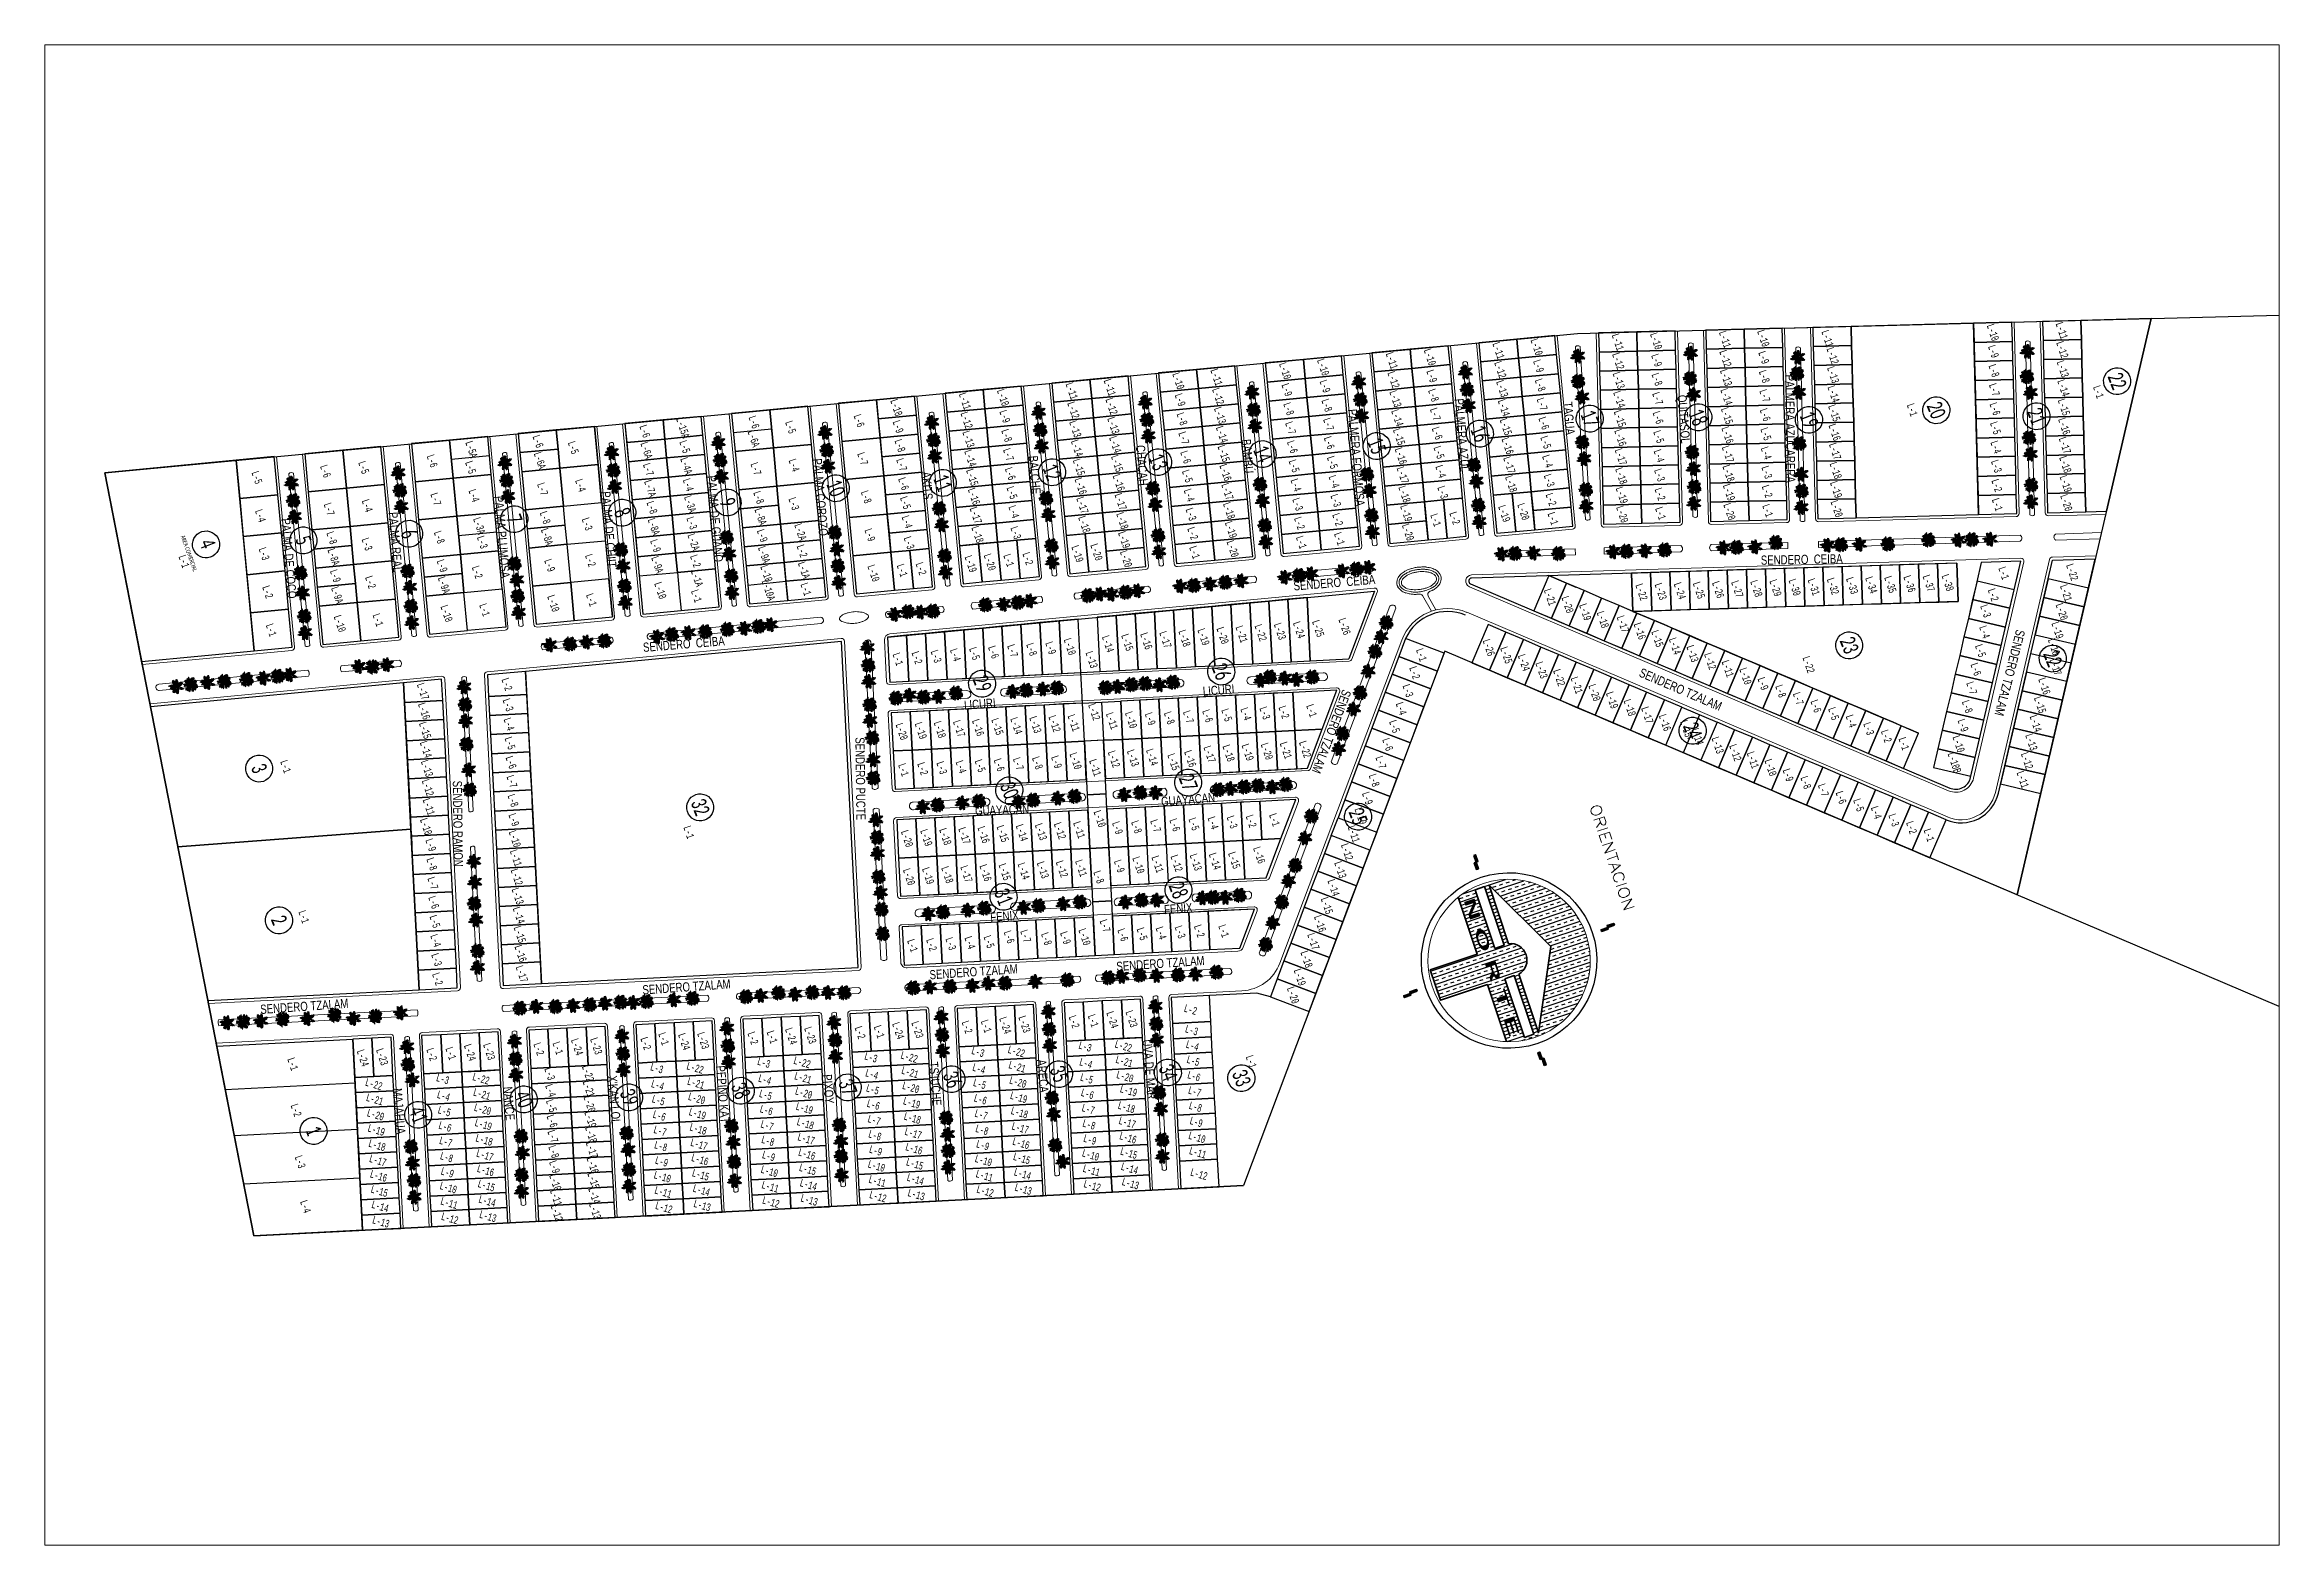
# Paper-space layout 'Layout2' of a CAD drawing. Header units: millimetres. Extents: x -460 to 520, y -20 to 638.
# The model-space entities are those that its viewports show. They can reach past a viewport. Long polylines and large blocks are cut down to what shows.
import ezdxf
from ezdxf.enums import TextEntityAlignment as Align

# ---------------------------------------------------------------- set-up
doc = ezdxf.new("R2010")
doc.units = ezdxf.units.MM
doc.header["$LTSCALE"] = 50
for name, color, linetype, lineweight in [('AREAS VERDES', 106, 'Continuous', 18), ('BANQUETA', 251, 'Continuous', 5), ('CVL_CUADCON_TIT', 8, 'Continuous', 18), ('EXT', 3, 'Continuous', 5), ('JARDIN-HP', 64, 'Continuous', 5), ('JARDINES', 98, 'Continuous', 13), ('LOTES', 6, 'Continuous', 15), ('MANZANAS', 4, 'Continuous', 15), ('NO DE MZ', 3, 'Continuous', 18), ('poligono de lotes', 4, 'Continuous', 25), ('vialidad', 5, 'Continuous', 13)]:
    doc.layers.add(name, color=color, linetype=linetype, lineweight=lineweight)
for name, color, linetype in [('CVL_COLIND', 3, 'Continuous'), ('CVL_LOTIF', 1, 'Continuous'), ('PAPEL2', 7, 'Continuous'), ('POLIG. FISICO-TOPOGRAF', 194, 'Continuous'), ('POLIGONALGRAL', 7, 'Continuous')]:
    doc.layers.add(name, color=color, linetype=linetype)
doc.layers.add('MZ Y LT', color=7, linetype='Continuous', lineweight=13, true_color=0x0d2bf2)
doc.styles.add('Legend', font='calibri.ttf')
doc.styles.add('MONOTXT4', font='MONOTXT4.shx', dxfattribs={"width": 0.55})
doc.styles.add('SIMPLEX', font='simplex.shx')
doc.styles.get("Standard").update_dxf_attribs({"font": 'arial.ttf'})
doc.styles.add('VERTICE', font='')
doc.styles.get('VERTICE').set_extended_font_data('Arial Black')

psp = doc.layouts.new('Layout2')

msp = doc.modelspace()

# ---------------------------------------------------------------- texts
at = {"layer": 'AREAS VERDES', "lineweight": 9, "style": 'Legend', "width": 0.65}
msp.add_text('AREA COMERCIAL', height=2.8, rotation=0.8846, dxfattribs=at).set_placement((474083.3, 2288859.2), align=Align.MIDDLE)
at = {"layer": 'MZ Y LT', "lineweight": 13, "style": 'MONOTXT4', "width": 0.65}
for s, p in [('L-1', (474379.4, 2290075)), ('L-11', (474333.9, 2290065)), ('L-12', (474345.8, 2290061.4)), ('L-13', (474357.8, 2290057.7)), ('L-14', (474369.7, 2290054.1)), ('L-15', (474381.7, 2290050.4)), ('L-16', (474393.6, 2290046.7)), ('L-17', (474405.6, 2290043.1)), ('L-18', (474417.5, 2290039.4)), ('L-19', (474429.5, 2290035.7)), ('L-20', (474441.4, 2290032.1)), ('L-10', (474320.7, 2290022)), ('L-9', (474332.6, 2290018.4)), ('L-8', (474344.6, 2290014.7)), ('L-7', (474356.5, 2290011)), ('L-22', (474485.6, 2290021.4)), ('L-21', (474497.2, 2290013.3)), ('L-6', (474368.5, 2290007.4)), ('L-5', (474380.4, 2290003.7)), ('L-4', (474392.4, 2290000)), ('L-3', (474404.3, 2289996.4)), ('L-20', (474507.9, 2290006.7)), ('L-19', (474518.5, 2290000.2)), ('L-2', (474416.3, 2289992.7)), ('L-1', (474428.2, 2289989)), ('L-18', (474528, 2289994.6)), ('L-17', (474540.8, 2289991.4)), ('L-16', (474550.4, 2289980.5)), ('L-1', (474472, 2289978.8)), ('L-2', (474483.3, 2289967.8)), ('L-15', (474561.1, 2289973.9)), ('L-14', (474571.7, 2289967.4)), ('L-1', (474351.9, 2289956)), ('L-3', (474491.7, 2289959.7)), ('L-4', (474504.5, 2289954.7)), ('L-13', (474582.4, 2289960.8)), ('L-12', (474593, 2289954.3)), ('L-38', (474466.3, 2289942.1)), ('L-5', (474515.2, 2289948.2)), ('L-6', (474525.8, 2289941.6)), ('L-11', (474603.7, 2289947.7)), ('L-37', (474462.7, 2289930.2)), ('L-7', (474536.5, 2289935.1)), ('L-8', (474547.1, 2289928.5)), ('L-9', (474557.8, 2289922)), ('L-11', (474290.2, 2289918.3)), ('L-12', (474301.9, 2289918)), ('L-13', (474313.8, 2289914.3)), ('L-14', (474325.8, 2289910.6)), ('L-36', (474459.1, 2289918.2)), ('L-10', (474568.4, 2289915.4)), ('L-10B', (474579.1, 2289908.9)), ('L-15', (474337.7, 2289907)), ('L-16', (474349.7, 2289903.3)), ('L-17', (474361.6, 2289899.6)), ('L-18', (474373.6, 2289896)), ('L-34', (474451.9, 2289894.3)), ('L-35', (474455.5, 2289906.2)), ('L-10', (474276.7, 2289878.6)), ('L-19', (474385.5, 2289892.3)), ('L-20', (474397.5, 2289888.7)), ('L-33', (474448.3, 2289882.3)), ('L-1', (474556.9, 2289881.6)), ('L-1', (474618.7, 2289878.2)), ('L-9', (474288.7, 2289874.9)), ('L-8', (474300.6, 2289871.3)), ('L-7', (474312.6, 2289867.6)), ('L-6', (474324.5, 2289863.9)), ('L-32', (474444.7, 2289870.3)), ('L-2', (474548.6, 2289872.3)), ('L-2', (474610.4, 2289868.9)), ('L-11', (474269.4, 2289854.7)), ('L-12', (474281.4, 2289851)), ('L-5', (474336.5, 2289860.3)), ('L-4', (474348.4, 2289856.6)), ('L-3', (474360.4, 2289853)), ('L-2', (474372.3, 2289849.3)), ('L-31', (474441.1, 2289858.3)), ('L-4', (474532, 2289853.6)), ('L-3', (474540.3, 2289862.9)), ('L-4', (474593.8, 2289850.2)), ('L-3', (474602.1, 2289859.5)), ('L-13', (474293.3, 2289847.4)), ('L-14', (474305.3, 2289843.7)), ('L-15', (474317.2, 2289840)), ('L-16', (474329.2, 2289836.4)), ('L-1', (474384.3, 2289845.6)), ('L-29', (474433.8, 2289834.4)), ('L-30', (474437.4, 2289846.4)), ('L-22', (474488.2, 2289839)), ('L-6', (474515.4, 2289834.9)), ('L-5', (474523.7, 2289844.2)), ('L-5', (474585.5, 2289840.8)), ('L-17', (474341.1, 2289832.7)), ('L-18', (474353.1, 2289829.1)), ('L-19', (474365, 2289825.4)), ('L-20', (474377, 2289821.7)), ('L-28', (474430.2, 2289822.4)), ('L-7', (474507.1, 2289825.5)), ('L-7', (474568.9, 2289822.1)), ('L-6', (474577.2, 2289831.5)), ('L-10', (474256.2, 2289811.7)), ('L-9', (474268.2, 2289808)), ('L-27', (474426.6, 2289810.5)), ('L-9', (474490.5, 2289806.8)), ('L-8', (474498.8, 2289816.2)), ('L-8', (474560.6, 2289812.8)), ('L-8', (474280.1, 2289804.3)), ('L-7', (474292.1, 2289800.7)), ('L-6', (474304, 2289797)), ('L-5', (474316, 2289793.4)), ('L-26', (474423, 2289798.5)), ('L-10', (474482.2, 2289797.5)), ('L-10', (474544, 2289794.1)), ('L-9', (474552.3, 2289803.4)), ('L-11', (474248.9, 2289787.8)), ('L-12', (474260.8, 2289784.1)), ('L-13', (474272.8, 2289780.4)), ('L-14', (474284.7, 2289776.8)), ('L-4', (474327.9, 2289789.7)), ('L-3', (474339.9, 2289786)), ('L-2', (474351.8, 2289782.4)), ('L-1', (474363.8, 2289778.7)), ('L-25', (474419.4, 2289786.5)), ('L-12', (474465.6, 2289778.8)), ('L-11', (474473.9, 2289788.1)), ('L-11', (474535.7, 2289784.7)), ('L-15', (474296.7, 2289773.1)), ('L-16', (474308.6, 2289769.5)), ('L-17', (474320.6, 2289765.8)), ('L-18', (474332.5, 2289762.1)), ('L-23', (474412.2, 2289762.6)), ('L-24', (474415.8, 2289774.6)), ('L-13', (474457.3, 2289769.4)), ('L-13', (474519.2, 2289766)), ('L-12', (474527.5, 2289775.4)), ('L-19', (474344.5, 2289758.5)), ('L-20', (474356.4, 2289754.8)), ('L-22', (474408.6, 2289750.6)), ('L-15', (474440.7, 2289750.7)), ('L-14', (474449, 2289760.1)), ('L-15', (474502.4, 2289749.9)), ('L-14', (474509.7, 2289755.3)), ('L-10', (474235.1, 2289736.5)), ('L-9', (474247.3, 2289733.7)), ('L-17', (474424.5, 2289732.4)), ('L-16', (474432.4, 2289741.4)), ('L-16', (474494.3, 2289738)), ('L-8', (474259.4, 2289730.8)), ('L-7', (474271.6, 2289728)), ('L-6', (474283.8, 2289725.1)), ('L-5', (474296, 2289722.3)), ('L-4', (474308.1, 2289719.5)), ('L-18', (474417.6, 2289720.9)), ('L-18', (474477.7, 2289719.3)), ('L-17', (474486, 2289728.6)), ('L-11', (474229.4, 2289712.1)), ('L-12', (474241.6, 2289709.3)), ('L-13', (474253.8, 2289706.5)), ('L-14', (474265.9, 2289703.6)), ('L-3', (474320.3, 2289716.6)), ('L-2', (474332.5, 2289713.8)), ('L-1', (474344.7, 2289711)), ('L-19', (474409.3, 2289711.6)), ('L-19', (474469.4, 2289709.9)), ('L-15', (474278.1, 2289700.8)), ('L-16', (474290.3, 2289698)), ('L-17', (474302.5, 2289695.1)), ('L-18', (474314.6, 2289692.3)), ('L-20', (474334.3, 2289694.1)), ('L-21', (474392.7, 2289692.9)), ('L-20', (474401, 2289702.2)), ('L-21', (474452.8, 2289691.2)), ('L-20', (474461.1, 2289700.6)), ('L-19', (474331.5, 2289681.9)), ('L-22', (474444.5, 2289681.9)), ('L-10', (474219.2, 2289668.3)), ('L-9', (474231.4, 2289665.5)), ('L-8', (474243.6, 2289662.6)), ('L-7', (474255.7, 2289659.8)), ('L-24', (474427.9, 2289663.2)), ('L-23', (474436.2, 2289672.5)), ('L-6', (474267.9, 2289657)), ('L-5', (474280.1, 2289654.1)), ('L-4', (474292.3, 2289651.3)), ('L-3', (474305.6, 2289648.2)), ('L-2', (474324.1, 2289650.3)), ('L-25', (474419.6, 2289653.8)), ('L-11', (474213.5, 2289644)), ('L-12', (474225.7, 2289641.1)), ('L-13', (474237.9, 2289638.3)), ('L-14', (474250.1, 2289635.5)), ('L-15', (474262.2, 2289632.6)), ('L-1', (474321.3, 2289638.1)), ('L-26', (474411.3, 2289644.5)), ('L-16', (474274.4, 2289629.8)), ('L-17', (474286.6, 2289627)), ('L-18', (474298.8, 2289624.1)), ('L-19', (474310.9, 2289621.3)), ('L-20', (474323.1, 2289618.4)), ('L-1', (474401.8, 2289601.3)), ('L-10', (474203.3, 2289600.1)), ('L-9', (474215.5, 2289597.3)), ('L-8', (474227.7, 2289594.5)), ('L-7', (474239.8, 2289591.6)), ('L-6', (474251.4, 2289588.2)), ('L-2', (474411.5, 2289593.4)), ('L-10', (474197.7, 2289575.8)), ('L-9', (474209.8, 2289573)), ('L-5', (474264.2, 2289586)), ('L-4', (474276.4, 2289583.1)), ('L-3', (474288.5, 2289580.3)), ('L-2', (474300.7, 2289577.5)), ('L-1', (474312.9, 2289574.6)), ('L-3', (474421.2, 2289585.5)), ('L-4', (474430.9, 2289577.6)), ('L-8', (474222, 2289570.1)), ('L-7', (474234.2, 2289567.3)), ('L-6', (474246.3, 2289564.5)), ('L-5', (474258.5, 2289561.6)), ('L-4', (474270.7, 2289558.8)), ('L-26', (474368.3, 2289559.6)), ('L-5', (474440.6, 2289569.7)), ('L-6', (474450.3, 2289561.8)), ('L-3', (474282.9, 2289555.9)), ('L-2', (474295, 2289553.1)), ('L-1', (474307.2, 2289550.3)), ('L-25', (474364.1, 2289542.8)), ('L-7', (474460, 2289553.9)), ('L-8', (474469.7, 2289546)), ('L-11', (474187.4, 2289532)), ('L-12', (474199.6, 2289529.1)), ('L-24', (474361, 2289530.7)), ('L-9', (474479.4, 2289538.1)), ('L-10', (474489, 2289530.2)), ('L-13', (474211.8, 2289526.3)), ('L-14', (474224, 2289523.5)), ('L-15', (474236.1, 2289520.6)), ('L-16', (474248.3, 2289517.8)), ('L-17', (474260.5, 2289515)), ('L-23', (474357.9, 2289518.6)), ('L-1', (474413.6, 2289521.7)), ('L-11', (474498.7, 2289522.3)), ('L-12', (474508.4, 2289514.4)), ('L-10', (474181.8, 2289507.6)), ('L-9', (474193.9, 2289504.8)), ('L-8', (474206.1, 2289502)), ('L-7', (474218.3, 2289499.1)), ('L-18', (474272.7, 2289512.1)), ('L-19', (474284.8, 2289509.3)), ('L-20', (474297, 2289506.4)), ('L-22', (474354.8, 2289506.4)), ('L-2', (474408.8, 2289504.3)), ('L-22', (474436.2, 2289509.7)), ('L-13', (474518.1, 2289506.5)), ('L-6', (474230.5, 2289496.3)), ('L-5', (474242.6, 2289493.4)), ('L-4', (474254.8, 2289490.6)), ('L-3', (474267, 2289487.8)), ('L-2', (474279.2, 2289484.9)), ('L-21', (474351.7, 2289494.3)), ('L-3', (474405.4, 2289492.3)), ('L-20', (474429.5, 2289485.6)), ('L-21', (474432.8, 2289497.6)), ('L-14', (474527.8, 2289498.6)), ('L-15', (474537.5, 2289490.7)), ('L-1', (474291.3, 2289482.1)), ('L-19', (474345.5, 2289470.1)), ('L-20', (474348.6, 2289482.2)), ('L-4', (474402, 2289480.3)), ('L-19', (474426.1, 2289473.5)), ('L-1', (474473.5, 2289476.1)), ('L-16', (474547.2, 2289482.8)), ('L-17', (474556.9, 2289474.9)), ('L-11', (474171.6, 2289463.8)), ('L-12', (474183.7, 2289461)), ('L-13', (474195.9, 2289458.1)), ('L-14', (474208.1, 2289455.3)), ('L-18', (474342.4, 2289458)), ('L-6', (474395.3, 2289456.2)), ('L-5', (474398.7, 2289468.2)), ('L-18', (474422.7, 2289461.5)), ('L-2', (474469.5, 2289461.4)), ('L-16', (474492.2, 2289459.3)), ('L-18', (474566.5, 2289467)), ('L-19', (474576.2, 2289459.1)), ('L-15', (474220.2, 2289452.5)), ('L-16', (474232.4, 2289449.6)), ('L-17', (474244.6, 2289446.8)), ('L-18', (474256.8, 2289443.9)), ('L-19', (474268.9, 2289441.1)), ('L-17', (474339.3, 2289445.9)), ('L-7', (474391.9, 2289444.1)), ('L-17', (474419.4, 2289449.5)), ('L-3', (474466.1, 2289449.4)), ('L-15', (474490.2, 2289442.7)), ('L-20', (474585.9, 2289451.2)), ('L-11', (474165.9, 2289439.5)), ('L-12', (474178.1, 2289436.6)), ('L-13', (474190.2, 2289433.8)), ('L-14', (474202.4, 2289430.9)), ('L-15', (474214.6, 2289428.1)), ('L-20', (474281.1, 2289438.3)), ('L-16', (474336.2, 2289433.8)), ('L-8', (474388.6, 2289432.1)), ('L-16', (474418.2, 2289436.6)), ('L-4', (474462.7, 2289437.4)), ('L-14', (474486.8, 2289430.6)), ('L-16', (474226.7, 2289425.3)), ('L-17', (474238.9, 2289422.4)), ('L-18', (474251.1, 2289419.6)), ('L-20', (474270.8, 2289421.4)), ('L-15', (474333.1, 2289421.7)), ('L-9', (474385.2, 2289420.1)), ('L-14', (474409.3, 2289413.3)), ('L-15', (474416.7, 2289425.5)), ('L-6', (474456, 2289413.3)), ('L-5', (474459.4, 2289425.3)), ('L-13', (474483.4, 2289418.6)), ('L-1', (474531.8, 2289421.6)), ('L-1', (474618.4, 2289411.5)), ('L-19', (474267.9, 2289409.3)), ('L-14', (474330, 2289409.5)), ('L-10', (474381.9, 2289408)), ('L-13', (474405.9, 2289401.3)), ('L-7', (474452.6, 2289401.2)), ('L-12', (474480.1, 2289406.5)), ('L-2', (474526.8, 2289406.5)), ('L-10', (474155.7, 2289395.6)), ('L-9', (474167.8, 2289392.8)), ('L-8', (474180, 2289390)), ('L-7', (474192.2, 2289387.1)), ('L-6', (474204.4, 2289384.3)), ('L-10', (474323.8, 2289385.3)), ('L-13', (474336.4, 2289396.1)), ('L-12', (474369.3, 2289386.9)), ('L-11', (474378.5, 2289396)), ('L-12', (474402.6, 2289389.3)), ('L-8', (474449.3, 2289389.2)), ('L-10', (474473.3, 2289382.5)), ('L-11', (474476.7, 2289394.5)), ('L-4', (474520.1, 2289382.4)), ('L-3', (474523.4, 2289394.4)), ('L-11', (474150, 2289371.3)), ('L-12', (474162.2, 2289368.4)), ('L-5', (474216.5, 2289381.4)), ('L-4', (474228.7, 2289378.6)), ('L-3', (474242.1, 2289375.5)), ('L-2', (474260.6, 2289377.6)), ('L-9', (474320.7, 2289373.2)), ('L-11', (474371.8, 2289371.9)), ('L-11', (474404, 2289375.9)), ('L-10', (474436.6, 2289368.1)), ('L-9', (474445.9, 2289377.2)), ('L-9', (474470, 2289370.4)), ('L-5', (474516.7, 2289370.4)), ('L-13', (474174.3, 2289365.6)), ('L-14', (474186.5, 2289362.8)), ('L-15', (474198.7, 2289359.9)), ('L-16', (474210.9, 2289357.1)), ('L-17', (474223, 2289354.3)), ('L-20', (474254.9, 2289353.3)), ('L-1', (474257.7, 2289365.4)), ('L-8', (474317.6, 2289361.1)), ('L-12', (474368.4, 2289359.9)), ('L-9', (474392.5, 2289353.1)), ('L-10', (474395.8, 2289365.2)), ('L-11', (474439.2, 2289353.1)), ('L-8', (474472.5, 2289355.4)), ('L-6', (474513.3, 2289358.3)), ('L-18', (474235.2, 2289351.4)), ('L-19', (474252, 2289341.1)), ('L-7', (474314.5, 2289349)), ('L-13', (474365, 2289347.8)), ('L-8', (474389.1, 2289341.1)), ('L-12', (474435.8, 2289341)), ('L-11', (474463.3, 2289346.4)), ('L-7', (474504, 2289349.2)), ('L-23', (474567.1, 2289346.3)), ('L-10', (474139.8, 2289327.5)), ('L-9', (474152, 2289324.6)), ('L-5', (474308.3, 2289324.8)), ('L-6', (474311.4, 2289336.9)), ('L-15', (474358.3, 2289323.8)), ('L-14', (474361.7, 2289335.8)), ('L-7', (474385.7, 2289329.1)), ('L-13', (474432.5, 2289329)), ('L-12', (474459.9, 2289334.3)), ('L-10', (474506.6, 2289334.2)), ('L-24', (474563.7, 2289334.3)), ('L-8', (474164.1, 2289321.8)), ('L-7', (474176.3, 2289318.9)), ('L-6', (474188.5, 2289316.1)), ('L-5', (474200.6, 2289313.3)), ('L-4', (474212.8, 2289310.4)), ('L-2', (474244.7, 2289309.4)), ('L-4', (474305.2, 2289312.7)), ('L-16', (474354.9, 2289311.7)), ('L-6', (474382.4, 2289317)), ('L-14', (474429.1, 2289317)), ('L-14', (474453.2, 2289310.2)), ('L-13', (474456.5, 2289322.3)), ('L-8', (474499.9, 2289310.2)), ('L-9', (474503.2, 2289322.2)), ('L-2', (474557, 2289310.2)), ('L-1', (474560.3, 2289322.2)), ('L-6', (474140.2, 2289301.7)), ('L-7', (474164.5, 2289296)), ('L-3', (474226.2, 2289307.3)), ('L-1', (474241.8, 2289297.3)), ('L-3', (474302.1, 2289300.5)), ('L-17', (474351.6, 2289299.7)), ('L-5', (474379, 2289305)), ('L-15', (474425.7, 2289304.9)), ('L-15', (474449.8, 2289298.2)), ('L-7', (474493.9, 2289297.9)), ('L-8', (474188.9, 2289290.3)), ('L-9', (474213.2, 2289284.7)), ('L-2', (474299, 2289288.4)), ('L-18', (474348.2, 2289287.6)), ('L-3', (474372.3, 2289280.9)), ('L-4', (474375.7, 2289293)), ('L-17', (474419, 2289280.8)), ('L-16', (474422.4, 2289292.9)), ('L-16', (474446.4, 2289286.2)), ('L-6', (474491, 2289287.5)), ('L-10', (474237.6, 2289279)), ('L-1', (474295.9, 2289276.3)), ('L-19', (474344.9, 2289275.6)), ('L-2', (474368.9, 2289268.9)), ('L-18', (474415.6, 2289268.8)), ('L-17', (474443.1, 2289274.1)), ('L-5', (474489.8, 2289274)), ('L-24', (474544.9, 2289266.8)), ('L-23', (474548.2, 2289278.9)), ('L-5', (474130, 2289257.9)), ('L-4', (474154.3, 2289252.2)), ('L-20', (474341.5, 2289263.6)), ('L-1', (474365.6, 2289256.8)), ('L-19', (474412.3, 2289256.8)), ('L-18', (474439.7, 2289262.1)), ('L-4', (474486.4, 2289262)), ('L-1', (474541.5, 2289254.8)), ('L-6', (474119.3, 2289236.3)), ('L-3', (474178.1, 2289244.1)), ('L-2A', (474196.9, 2289242.3)), ('L-2', (474209.1, 2289239.4)), ('L-1A', (474221.3, 2289236.6)), ('L-20', (474408.9, 2289244.7)), ('L-20', (474433, 2289238)), ('L-19', (474436.3, 2289250)), ('L-2', (474479.7, 2289237.9)), ('L-3', (474483.1, 2289250)), ('L-2', (474538.1, 2289242.8)), ('L-6A', (474129.4, 2289232.7)), ('L-7', (474148.6, 2289227.8)), ('L-8', (474166.9, 2289223.6)), ('L-1', (474233.5, 2289233.8)), ('L-1', (474476.3, 2289225.9)), ('L-8A', (474179.1, 2289220.8)), ('L-9', (474191.3, 2289217.9)), ('L-9A', (474203.4, 2289215.1)), ('L-10', (474215.6, 2289212.6)), ('L-10A', (474226.3, 2289210.4)), ('L-23', (474529.4, 2289211.5)), ('L-24', (474526, 2289199.4)), ('L-15A', (474108, 2289191.1)), ('L-5', (474120.2, 2289188.3)), ('L-4A', (474132.3, 2289185.4)), ('L-4', (474144.5, 2289182.6)), ('L-3A', (474156.7, 2289179.8)), ('L-1', (474522.7, 2289187.4)), ('L-6', (474102.3, 2289166.8)), ('L-6A', (474114.5, 2289163.9)), ('L-3', (474168.9, 2289176.9)), ('L-2A', (474181, 2289174.1)), ('L-2', (474193.2, 2289171.3)), ('L-1A', (474204.1, 2289168.7)), ('L-1', (474215, 2289164.6)), ('L-2', (474519.3, 2289175.4)), ('L-7', (474126.7, 2289161.1)), ('L-7A', (474138.8, 2289158.3)), ('L-8', (474151, 2289155.4)), ('L-8A', (474163.2, 2289152.6)), ('L-9', (474175.4, 2289149.7)), ('L-9A', (474187.5, 2289146.9)), ('L-10', (474204.1, 2289143.4)), ('L-23', (474510.6, 2289144)), ('L-1', (474503.8, 2289120)), ('L-24', (474507.2, 2289132)), ('L-5', (474097.6, 2289119.1)), ('L-4', (474122.5, 2289115.8)), ('L-3', (474147.8, 2289111.9)), ('L-2', (474171, 2289106.4)), ('L-1', (474359.7, 2289110.9)), ('L-2', (474500.5, 2289107.9)), ('L-6', (474086.4, 2289098.6)), ('L-6A', (474098.6, 2289095.8)), ('L-7', (474116.9, 2289091.5)), ('L-1', (474195.6, 2289098.8)), ('L-8', (474135.1, 2289087.2)), ('L-8A', (474147.3, 2289084.4)), ('L-9', (474165.6, 2289080.1)), ('L-23', (474491.7, 2289076.6)), ('L-10', (474189.9, 2289074.5)), ('L-24', (474488.4, 2289064.6)), ('L-5A', (474077.6, 2289055.7)), ('L-5', (474088.5, 2289051.4)), ('L-4', (474106.7, 2289047.7)), ('L-1', (474482.4, 2289052.5)), ('L-3A', (474126.5, 2289044.7)), ('L-3', (474137.3, 2289043.2)), ('L-2', (474154.8, 2289033.9)), ('L-2', (474481.6, 2289040.5)), ('L-6', (474076.6, 2289029)), ('L-7', (474101, 2289023.3)), ('L-8', (474125.3, 2289017.6)), ('L-1', (474179.7, 2289030.6)), ('L-2', (474230.4, 2289029)), ('L-3', (474243.4, 2289025.4)), ('L-4', (474255.5, 2289022)), ('L-5', (474267.5, 2289018.6)), ('L-9', (474143.6, 2289013.4)), ('L-9A', (474155.8, 2289010.6)), ('L-10', (474174, 2289006.3)), ('L-6', (474279.6, 2289015.3)), ('L-7', (474291.6, 2289011.9)), ('L-8', (474303.6, 2289008.6)), ('L-9', (474315.7, 2289005.2)), ('L-23', (474472.9, 2289009.2)), ('L-10', (474327.7, 2289001.8)), ('L-11', (474339.8, 2288998.5)), ('L-12', (474351.8, 2288995.1)), ('L-13', (474363.8, 2288991.7)), ('L-14', (474375.9, 2288988.4)), ('L-24', (474469.5, 2288997.2)), ('L-22', (474488.1, 2288998.5)), ('L-21', (474497.7, 2288995.8)), ('L-20', (474507.3, 2288993.1)), ('L-19', (474517, 2288990.4)), ('L-5', (474066.4, 2288985.2)), ('L-4', (474090.8, 2288979.5)), ('L-17', (474217.4, 2288975.5)), ('L-15', (474387.9, 2288985)), ('L-16', (474399.9, 2288981.6)), ('L-17', (474412.8, 2288978.1)), ('L-1', (474466.2, 2288985.1)), ('L-3', (474480.4, 2288974.7)), ('L-18', (474526.6, 2288987.7)), ('L-17', (474536.2, 2288985)), ('L-16', (474545.9, 2288982.3)), ('L-15', (474555.5, 2288979.6)), ('L-14', (474565.1, 2288977)), ('L-13', (474574.7, 2288974.3)), ('L-6', (474060.8, 2288960.8)), ('L-3', (474114.6, 2288971.4)), ('L-2', (474138.9, 2288965.7)), ('L-1', (474163.8, 2288962.5)), ('L-16', (474229.8, 2288972.1)), ('L-15', (474241.9, 2288968.7)), ('L-14', (474253.9, 2288965.3)), ('L-13', (474265.9, 2288962)), ('L-2', (474462.8, 2288973.1)), ('L-4', (474491, 2288971.7)), ('L-5', (474500.6, 2288969)), ('L-6', (474510.2, 2288966.3)), ('L-7', (474519.9, 2288963.6)), ('L-8', (474529.5, 2288961)), ('L-7', (474085.1, 2288955.2)), ('L-8', (474103.4, 2288950.9)), ('L-8A', (474115.5, 2288948.1)), ('L-9', (474127.7, 2288945.2)), ('L-12', (474278, 2288958.6)), ('L-11', (474290, 2288955.2)), ('L-10', (474301.7, 2288949.4)), ('L-9', (474314.1, 2288948.5)), ('L-8', (474326.1, 2288945.2)), ('L-9', (474539.1, 2288958.3)), ('L-10', (474548.8, 2288955.6)), ('L-11', (474558.4, 2288952.9)), ('L-12', (474568, 2288950.2)), ('L-9A', (474139.9, 2288942.4)), ('L-10', (474158.1, 2288938.1)), ('L-7', (474338.2, 2288941.8)), ('L-6', (474350.2, 2288938.4)), ('L-5', (474362.3, 2288935.1)), ('L-4', (474374.3, 2288931.7)), ('L-24', (474450.7, 2288929.8)), ('L-23', (474454.1, 2288941.8)), ('L-5', (474050.5, 2288917)), ('L-3', (474386.3, 2288928.3)), ('L-2', (474398.5, 2288924.9)), ('L-1', (474447.3, 2288917.7)), ('L-4', (474074.9, 2288911.3)), ('L-3', (474099.2, 2288905.7)), ('L-2', (474444, 2288905.7)), ('L-2', (474123.6, 2288900)), ('L-1', (474147.9, 2288894.3)), ('L-1', (474235.4, 2288874.9)), ('L-23', (474435.2, 2288874.4)), ('L-24', (474431.9, 2288862.3)), ('L-1', (474087.3, 2288854.5)), ('L-1', (474332.2, 2288855)), ('L-1', (474421.1, 2288817.6)), ('L-2', (474450.4, 2288810.1)), ('L-3', (474483.2, 2288801.9)), ('L-4', (474512, 2288795.9))]:
    msp.add_text(s, height=5, dxfattribs=at).set_placement(p, align=Align.MIDDLE)
for s, p in [('L-2', (474573.6, 2289384.7)), ('L-3', (474586.6, 2289381.1)), ('L-4', (474596.3, 2289378.4)), ('L-5', (474605.9, 2289375.7)), ('L-6', (474615.5, 2289373)), ('L-7', (474625.2, 2289370.3)), ('L-8', (474634.8, 2289367.6)), ('L-9', (474644.4, 2289364.9)), ('L-10', (474654.1, 2289362.2)), ('L-11', (474663.7, 2289359.5)), ('L-12', (474677.2, 2289355.8)), ('L-22', (474582.2, 2289335.6)), ('L-21', (474591.9, 2289332.9)), ('L-20', (474601.5, 2289330.2)), ('L-19', (474611, 2289329.5)), ('L-18', (474620.8, 2289324.8)), ('L-17', (474630.4, 2289322.1)), ('L-3', (474574.6, 2289311.8)), ('L-4', (474585.1, 2289308.8)), ('L-16', (474640, 2289319.4)), ('L-15', (474649.7, 2289316.7)), ('L-14', (474659.3, 2289314)), ('L-13', (474668.9, 2289311.4)), ('L-5', (474594.8, 2289306.1)), ('L-6', (474604.4, 2289303.4)), ('L-7', (474614, 2289300.7)), ('L-8', (474623.7, 2289298)), ('L-9', (474633.3, 2289295.4)), ('L-10', (474642.9, 2289292.7)), ('L-11', (474652.6, 2289290)), ('L-12', (474662.2, 2289287.3)), ('L-22', (474563.4, 2289268.2)), ('L-21', (474573, 2289265.5)), ('L-20', (474582.7, 2289262.8)), ('L-19', (474592.3, 2289260.1)), ('L-18', (474601.9, 2289257.4)), ('L-17', (474611.6, 2289254.7)), ('L-16', (474621.2, 2289252)), ('L-15', (474630.8, 2289249.3)), ('L-3', (474555.7, 2289244.3)), ('L-4', (474566.3, 2289241.4)), ('L-5', (474575.9, 2289238.7)), ('L-6', (474585.6, 2289236)), ('L-14', (474640.5, 2289246.6)), ('L-13', (474650.1, 2289243.9)), ('L-7', (474595.2, 2289233.3)), ('L-8', (474604.8, 2289230.6)), ('L-9', (474614.5, 2289227.9)), ('L-10', (474624.1, 2289225.2)), ('L-11', (474633.7, 2289222.6)), ('L-12', (474643.4, 2289219.9)), ('L-22', (474544.6, 2289200.7)), ('L-21', (474554.2, 2289198)), ('L-20', (474563.8, 2289195.4)), ('L-19', (474573.5, 2289192.7)), ('L-18', (474583.1, 2289190)), ('L-3', (474536.9, 2289176.9)), ('L-17', (474592.7, 2289187.3)), ('L-16', (474602.4, 2289184.6)), ('L-15', (474612, 2289181.9)), ('L-14', (474621.6, 2289179.2)), ('L-13', (474631.3, 2289176.5)), ('L-4', (474547.5, 2289174)), ('L-5', (474557.1, 2289171.3)), ('L-6', (474566.7, 2289168.6)), ('L-7', (474576.4, 2289165.9)), ('L-8', (474586, 2289163.2)), ('L-9', (474595.6, 2289160.5)), ('L-10', (474605.3, 2289157.8)), ('L-11', (474614.9, 2289155.1)), ('L-12', (474624.5, 2289152.4)), ('L-22', (474525.7, 2289133.3)), ('L-21', (474535.4, 2289130.6)), ('L-20', (474545, 2289127.9)), ('L-19', (474554.6, 2289125.2)), ('L-18', (474564.3, 2289122.6)), ('L-17', (474573.9, 2289119.9)), ('L-16', (474583.5, 2289117.2)), ('L-3', (474518, 2289109.5)), ('L-4', (474528.6, 2289106.6)), ('L-5', (474538.3, 2289103.9)), ('L-15', (474593.2, 2289114.5)), ('L-14', (474602.8, 2289111.8)), ('L-13', (474612.4, 2289109.1)), ('L-6', (474547.9, 2289101.2)), ('L-7', (474557.5, 2289098.5)), ('L-8', (474567.2, 2289095.8)), ('L-9', (474576.8, 2289093.1)), ('L-10', (474586.4, 2289090.4)), ('L-11', (474596.1, 2289087.7)), ('L-12', (474605.7, 2289085)), ('L-22', (474506.9, 2289065.9)), ('L-21', (474516.5, 2289063.2)), ('L-20', (474526.2, 2289060.5)), ('L-19', (474535.8, 2289057.8)), ('L-18', (474545.4, 2289055.1)), ('L-17', (474555.1, 2289052.4)), ('L-16', (474564.7, 2289049.8)), ('L-15', (474574.3, 2289047.1)), ('L-14', (474584, 2289044.4)), ('L-3', (474499.2, 2289042.1)), ('L-4', (474509.8, 2289039.1)), ('L-5', (474519.4, 2289036.4)), ('L-6', (474529.1, 2289033.8)), ('L-7', (474538.7, 2289031.1)), ('L-13', (474593.6, 2289041.7)), ('L-8', (474548.3, 2289028.4)), ('L-9', (474558, 2289025.7)), ('L-10', (474567.6, 2289023)), ('L-11', (474577.2, 2289020.3)), ('L-12', (474586.9, 2289017.6)), ('L-22', (474469.2, 2288931.1)), ('L-21', (474478.9, 2288928.4)), ('L-20', (474488.5, 2288925.7)), ('L-19', (474498.1, 2288923)), ('L-18', (474507.8, 2288920.3)), ('L-17', (474517.4, 2288917.6)), ('L-16', (474527, 2288914.9)), ('L-15', (474536.6, 2288912.2)), ('L-3', (474461.5, 2288907.3)), ('L-4', (474472.1, 2288904.3)), ('L-5', (474481.8, 2288901.6)), ('L-6', (474491.4, 2288898.9)), ('L-14', (474546.3, 2288909.5)), ('L-13', (474555.9, 2288906.8)), ('L-7', (474501, 2288896.2)), ('L-8', (474510.7, 2288893.5)), ('L-9', (474520.3, 2288890.8)), ('L-10', (474529.9, 2288888.2)), ('L-11', (474539.6, 2288885.5)), ('L-12', (474549.2, 2288882.8)), ('L-22', (474450.4, 2288863.6)), ('L-21', (474460, 2288861)), ('L-20', (474469.7, 2288858.3)), ('L-19', (474479.3, 2288855.6)), ('L-18', (474488.9, 2288852.9)), ('L-17', (474498.5, 2288850.2)), ('L-16', (474508.2, 2288847.5)), ('L-15', (474517.8, 2288844.8)), ('L-14', (474527.4, 2288842.1)), ('L-13', (474537.1, 2288839.4))]:
    msp.add_text(s, height=5, rotation=55, dxfattribs=at).set_placement(p, align=Align.MIDDLE)
at = {"layer": 'NO DE MZ', "lineweight": 9, "style": 'Legend', "width": 0.65}
for s, p in [('22', (474376.6, 2290088.9)), ('21', (474381.6, 2290031.7)), ('22', (474534.9, 2289991.5)), ('20', (474357.1, 2289970.8)), ('19', (474336.6, 2289890.1)), ('23', (474484.6, 2289868.2)), ('18', (474312.1, 2289822)), ('17', (474290.4, 2289754.6)), ('24', (474505, 2289753.5)), ('16', (474276.9, 2289683.5)), ('15', (474263.2, 2289617)), ('14', (474244.5, 2289544.6)), ('25', (474488.8, 2289528.6)), ('13', (474227.8, 2289478.3)), ('26', (474370.6, 2289474)), ('27', (474432.5, 2289430.5)), ('12', (474212.1, 2289410.5)), ('28', (474497.1, 2289402.1)), ('33', (474626.5, 2289402.1)), ('34', (474607.8, 2289357.8)), ('11', (474196, 2289340.6)), ('29', (474328.5, 2289323.4)), ('30', (474400.2, 2289318.1)), ('31', (474464.9, 2289292.4)), ('35', (474586.2, 2289290)), ('10', (474177.1, 2289273.2)), ('36', (474567.5, 2289222.9)), ('9', (474163.5, 2289203.4)), ('37', (474550.6, 2289156.4)), ('8', (474148, 2289136.1)), ('32', (474346.6, 2289123.2)), ('38', (474530.5, 2289089.5)), ('7', (474129.6, 2289067.8)), ('39', (474511.4, 2289019)), ('6', (474116.8, 2288999.6)), ('40', (474490.8, 2288953.4)), ('5', (474099, 2288932.8)), ('41', (474478.5, 2288884.8)), ('4', (474081.3, 2288872.7)), ('3', (474231.1, 2288858.1)), ('2', (474329.2, 2288839)), ('1', (474466.8, 2288816.7))]:
    msp.add_text(s, height=10, rotation=2.7155, dxfattribs=at).set_placement(p, align=Align.MIDDLE)
at = {"layer": 'PAPEL2', "color": 6, "style": 'SIMPLEX', "width": 1.2}
msp.add_text('ORIENTACION', height=7.107, dxfattribs=at).set_placement((474530.5, 2289673.7))
at = {"layer": 'PAPEL2', "color": 1, "style": 'VERTICE', "width": 1.8}
msp.add_text('N O R T E', height=7.15, dxfattribs=at).set_placement((474562.4, 2289576.4))
at = {"layer": 'vialidad', "color": 5, "width": 0.75}
for s, rotation, p in [('SENDERO TZALAM', 327.1752, (474535, 2289961.8)), ('PALMERA AZUCARERA', 342.0113, (474338.3, 2289876.4)), ('QUITASOL', 346.1813, (474310.2, 2289811.8)), ('TAGUA', 346.1813, (474286, 2289741.6)), ('PALMERA AZUL', 346.1813, (474274.2, 2289671.8)), ('PALMERA FORMOSA', 346.1813, (474266.2, 2289601.8)), ('BAMBÚ', 346.1813, (474243, 2289535.5)), ('CHACAH', 346.1813, (474226.6, 2289467.5)), ('BALCHÉ', 346.1813, (474210.4, 2289399.8)), ('UVA DE MAR', 346.1813, (474602.1, 2289346.8)), (' AKITS', 346.1813, (474193.7, 2289330.5)), ('ARECA', 346.1813, (474584.1, 2289279.4)), ('PALMA COROZO', 346.1813, (474179.6, 2289261.8)), ("TS'IUCHE", 346.1813, (474566.6, 2289211.2)), ('PALMA DE GUANO', 346.1813, (474171.1, 2289192.1)), ('PIXOY', 346.1813, (474547.7, 2289144)), ('PALMA DE CHIIT', 346.1813, (474155.7, 2289124.1)), ('PEPINO KAT', 346.1813, (474529.1, 2289077.5)), ('PALMA PLUMOSA', 346.1813, (474138.2, 2289056.4)), ("X'KAN LOL", 346.1813, (474510.1, 2289009.1)), ('PALMA REAL', 346.1813, (474119.3, 2288989.3)), ('NANCE', 346.1813, (474490.4, 2288943.2)), ('PALMA DE COCO', 346.1813, (474107.3, 2288920)), ('MAJAHUA', 346.1813, (474472.4, 2288873.5))]:
    msp.add_text(s, height=6, rotation=rotation, dxfattribs=at).set_placement(p, align=Align.MIDDLE)
at = {"layer": 'vialidad', "color": 5, "lineweight": 13, "width": 0.75}
for s, rotation, p in [('SENDERO  CEIBA ', 72.5959, (474421.9, 2289857.3)), ('SENDERO TZALAM', 48.1541, (474477, 2289754.5)), ('SENDERO  CEIBA ', 76.1813, (474339.3, 2289563.1)), ('SENDERO TZALAM', 320.6435, (474430.7, 2289529.6)), ('LICURI', 76.1813, (474381.6, 2289468.3)), ('GUAYACAN', 76.1813, (474443, 2289426.7)), ('FENIX', 76.1813, (474508.5, 2289398)), ('SENDERO TZALAM', 75.4862, (474538.8, 2289375.6)), ('LICURI', 76.1813, (474340.7, 2289317.6)), ('GUAYACAN', 73.4567, (474410.9, 2289309.4)), ('FENIX', 76.1813, (474477.2, 2289288.8)), ('SENDERO TZALAM', 75.4862, (474505.2, 2289258.2)), ('SENDERO PUCTE', 342.1812, (474362.2, 2289228.2)), ('SENDERO  CEIBA ', 76.1813, (474242.4, 2289147.6)), ('SENDERO TZALAM', 75.4862, (474455, 2289077.3)), ('SENDERO RAMON', 342.1812, (474306.6, 2288969.6)), ('SENDERO TZALAM', 75.4862, (474387.8, 2288836.6))]:
    msp.add_text(s, height=6, rotation=rotation, dxfattribs=at).set_placement(p, align=Align.MIDDLE)

# ---------------------------------------------------------------- blocks, each defined once
blk = doc.blocks.new('A$C41BB26E9')
at = {"color": 56}
for p, q in [((-0.29, 0.7), (2.05, -0.94)), ((3.55, 1.51), (2.05, -0.94)), ((1.38, -3.75), (1.92, -0.94))]:
    blk.add_line(p, q, dxfattribs=at)
at = {"color": 0}
for p in [(2, 1.92), (3.25, -3.54)]:
    blk.add_line(p, (2.05, -0.94), dxfattribs=at)
for centre, radius in [((1.87, -0.74), 0.217), ((2.28, -1.08), 0.287), ((2.3, -0.58), 0.243)]:
    blk.add_circle(centre, radius)
at = {"color": 56, "true_color": 0x7a7a00}
for centre, major_axis, ratio, start_param, end_param in [((-0.38, 0.44), (-0.303, 0.211), 0.723404, -1.366779, 0.20531), ((-0.19, -0.09), (-0.745, 0.52), 0.723404, -1.121531, -0.433471), ((-0.2, 0.31), (-0.303, 0.211), 0.723404, -1.366779, 0.20531), ((-0.01, -0.22), (-0.745, 0.52), 0.723404, -1.121531, -0.433471), ((0.22, -0.33), (-0.641, 0.447), 0.723404, -1.305586, 0.091225), ((-0.08, 0.87), (-0.303, 0.211), 0.723404, -0.20531, 1.366779), ((0.02, 0.1), (-0.385, 0.269), 0.723404, -1.190837, 0.194817), ((0.29, -0.53), (-0.913, 0.638), 0.723404, -0.994705, -0.373636), ((0.49, 0.88), (-0.745, 0.52), 0.723404, 0.433471, 1.121531), ((0.1, 0.74), (-0.303, 0.211), 0.723404, -0.20531, 1.366779), ((0.48, -0.53), (-0.68, 0.475), 0.723404, -1.24346, 0.110756), ((0.67, 0.75), (-0.745, 0.52), 0.723404, 0.433471, 1.121531), ((0.38, 0.61), (-0.385, 0.269), 0.723404, -0.194817, 1.190837), ((1.06, 0.58), (-0.913, 0.638), 0.723404, 0.373636, 0.994705), ((0.85, 0.57), (-0.641, 0.447), 0.723404, -0.091225, 1.305586), ((1.46, 0.57), (-1.11, 0.77), 0.723404, 0.312027, 1.166602), ((1.13, 0.4), (-0.68, 0.475), 0.723404, -0.110756, 1.24346), ((1.36, 0.24), (-0.68, 0.475), 0.723404, -0.110756, 1.24346), ((1.79, 0.05), (-0.827, 0.577), 0.723404, -0.094138, 1.13012), ((2.52, 0.01), (-1.39, 0.97), 0.723404, 0.261161, 1.023266), ((1.99, -0.09), (-0.827, 0.577), 0.723404, -0.094138, 1.13012), ((1.38, -0.17), (-0.02, 1.01), 0.723404, -1.13012, 0.094138), ((1.01, -0.8), (-0.03, 1.69), 0.723404, -1.023266, -0.261161), ((1.38, -0.41), (-0.02, 1.01), 0.723404, -1.13012, 0.094138), ((1.01, -1.05), (-0.03, 1.69), 0.723404, -1.023266, -0.261161), ((1.39, -0.77), (-0.02, 1.01), 0.723404, -1.13012, 0.094138), ((1.02, -1.41), (-0.03, 1.69), 0.723404, -1.023266, -0.261161), ((1.4, -1.04), (-0.02, 1.01), 0.723404, -1.13012, 0.094138), ((1.46, 0.57), (-0.016, 0.83), 0.723404, -1.24346, 0.110756), ((1.12, 0.03), (-0.03, 1.41), 0.723404, -1.115718, -0.281779), ((1.47, 0.9), (-0.015, 0.782), 0.723404, -1.305586, 0.091225), ((2.5, -0.45), (-0.827, 0.577), 0.723404, -0.094138, 1.13012), ((1.7, 1.31), (-0.009, 0.47), 0.723404, -1.190837, 0.194817), ((1.35, 0.73), (-0.02, 1.11), 0.723404, -0.994705, -0.373636), ((3.24, -0.49), (-1.39, 0.97), 0.723404, 0.261161, 1.023266), ((2.64, -0.54), (-0.827, 0.577), 0.723404, -0.094138, 1.13012), ((1.74, 1.84), (-0.007, 0.369), 0.723404, -1.366779, 0.20531), ((1.42, 1.38), (-0.018, 0.909), 0.723404, -1.121531, -0.433471), ((1.74, 1.62), (-0.007, 0.369), 0.723404, -1.366779, 0.20531), ((1.42, 1.15), (-0.018, 0.909), 0.723404, -1.121531, -0.433471), ((3.37, -0.59), (-1.39, 0.97), 0.723404, 0.261161, 1.023266), ((1.36, -0.81), (0.525, 0.861), 0.723404, -1.13012, 0.094138), ((0.71, -1.15), (0.88, 1.44), 0.723404, -1.023266, -0.261161), ((1.45, -0.67), (0.525, 0.861), 0.723404, -1.13012, 0.094138), ((0.79, -1.01), (0.88, 1.44), 0.723404, -1.023266, -0.261161), ((2.26, 1.85), (-0.007, 0.369), 0.723404, -0.20531, 1.366779), ((2.6, 1.4), (-0.018, 0.909), 0.723404, 0.433471, 1.121531), ((2.27, 1.63), (-0.007, 0.369), 0.723404, -0.20531, 1.366779), ((2.61, 1.17), (-0.018, 0.909), 0.723404, 0.433471, 1.121531), ((2.33, 1.33), (-0.009, 0.47), 0.723404, -0.194817, 1.190837), ((2.7, 0.76), (-0.02, 1.11), 0.723404, 0.373636, 0.994705), ((2.56, 0.92), (-0.015, 0.782), 0.723404, -0.091225, 1.305586), ((2.92, 0.43), (-0.03, 1.35), 0.723404, 0.312027, 1.166602), ((2.59, 0.59), (-0.016, 0.83), 0.723404, -0.110756, 1.24346), ((2.95, 0.07), (-0.03, 1.41), 0.723404, 0.281779, 1.115718), ((2.6, 0.32), (-0.016, 0.83), 0.723404, -0.110756, 1.24346), ((2.96, -0.21), (-0.03, 1.41), 0.723404, 0.281779, 1.115718), ((2.7, -0.14), (-0.02, 1.01), 0.723404, -0.094138, 1.13012), ((3.1, -0.76), (-0.03, 1.69), 0.723404, 0.261161, 1.023266), ((2.71, -0.74), (-0.02, 1.01), 0.723404, -0.094138, 1.13012), ((1.59, -0.44), (0.525, 0.861), 0.723404, -1.13012, 0.094138), ((0.93, -0.78), (0.88, 1.44), 0.723404, -1.023266, -0.261161), ((3.11, -1.37), (-0.03, 1.69), 0.723404, 0.261161, 1.023266), ((2.72, -1.01), (-0.02, 1.01), 0.723404, -0.094138, 1.13012), ((1.12, -0.47), (0.88, 1.44), 0.723404, -1.023266, -0.261161), ((2.9, -1.56), (0.88, 1.44), 0.723404, 0.261161, 1.023266), ((2.9, -0.82), (0.525, 0.861), 0.723404, -0.094138, 1.13012), ((2.22, 0.42), (0.432, 0.708), 0.723404, -1.24346, 0.110756), ((1.64, 0.15), (0.74, 1.21), 0.723404, -1.115718, -0.281779), ((3.03, -1.35), (0.88, 1.44), 0.723404, 0.261161, 1.023266), ((3.03, -0.61), (0.525, 0.861), 0.723404, -0.094138, 1.13012), ((2.36, 0.66), (0.432, 0.708), 0.723404, -1.24346, 0.110756), ((1.78, 0.38), (0.74, 1.21), 0.723404, -1.115718, -0.281779), ((3.21, -0.81), (0.74, 1.21), 0.723404, 0.281779, 1.115718), ((3.19, -0.17), (0.432, 0.708), 0.723404, -0.110756, 1.24346), ((3.35, -0.57), (0.74, 1.21), 0.723404, 0.281779, 1.115718), ((2.55, 0.93), (0.407, 0.667), 0.723404, -1.305586, 0.091225), ((1.99, 0.68), (0.7, 1.15), 0.723404, -1.166602, -0.312027), ((3.33, 0.06), (0.432, 0.708), 0.723404, -0.110756, 1.24346), ((3.52, -0.26), (0.7, 1.15), 0.723404, 0.312027, 1.166602), ((3.48, 0.36), (0.407, 0.667), 0.723404, -0.091225, 1.305586), ((2.96, 1.15), (0.245, 0.401), 0.723404, -1.190837, 0.194817), ((2.35, 0.85), (0.58, 0.951), 0.723404, -0.994705, -0.373636), ((3.51, 0.15), (0.58, 0.951), 0.723404, 0.373636, 0.994705), ((3.17, 1.39), (0.192, 0.315), 0.723404, -1.366779, 0.20531), ((2.64, 1.16), (0.473, 0.776), 0.723404, -1.121531, -0.433471), ((3.5, 0.83), (0.245, 0.401), 0.723404, -0.194817, 1.190837), ((3.65, 0.55), (0.473, 0.776), 0.723404, 0.433471, 1.121531), ((2.76, 1.36), (0.473, 0.776), 0.723404, -1.121531, -0.433471), ((3.28, 1.58), (0.192, 0.315), 0.723404, -1.366779, 0.20531), ((3.61, 1.11), (0.192, 0.315), 0.723404, -0.20531, 1.366779), ((3.77, 0.74), (0.473, 0.776), 0.723404, 0.433471, 1.121531), ((3.73, 1.31), (0.192, 0.315), 0.723404, -0.20531, 1.366779), ((-0.08, -1.92), (-0.877, 0.472), 0.72, 0.267806, 0.75224), ((1.31, -2.5), (-2.11, 1.13), 0.72, 0.093724, 0.382187), ((0.1, -1.89), (-0.877, 0.472), 0.72, 0.078285, 0.75224), ((1.48, -2.46), (-2.11, 1.13), 0.72, 0.016555, 0.382187), ((0.43, -1.86), (-1.01, 0.55), 0.72, 0.006837, 0.780102), ((1.98, -2.43), (-2.38, 1.28), 0.72, 0.051792, 0.431948), ((0.87, -1.98), (-1.24, 0.67), 0.72, -0.213612, 0.823897), ((1.92, -2.39), (-2.12, 1.14), 0.72, -0.10808, 0.53304), ((1.15, -1.91), (-1.29, 0.7), 0.72, -0.170934, 0.844939), ((0.94, -1.28), (-1.16, 0.81), 0.723404, -1.115718, -0.281779), ((1.03, -1.03), (-0.827, 0.577), 0.723404, -1.13012, 0.094138), ((1.94, -1.97), (-1.51, 0.81), 0.72, -0.270525, 0.729584), ((2.02, -1.67), (-1.52, 0.82), 0.72, 0.073052, 0.90582), ((1.53, -1.38), (-0.827, 0.577), 0.723404, -1.13012, 0.094138), ((1.82, -2.05), (-1.39, 0.97), 0.723404, -1.023266, -0.261161), ((1.83, -1.5), (-0.899, 0.484), 0.72, -0.281097, 1.084884), ((0.79, -2.09), (0.25, 1.32), 0.723404, 3.45362, 4.308195), ((1.04, -2.66), (0.148, 0.768), 0.723404, 3.050367, 4.447179), ((1.08, -2.33), (0.157, 0.815), 0.723404, 3.030837, 4.385053), ((0.87, -0.9), (0.32, 1.66), 0.723404, 3.402754, 4.164858), ((2.05, -2.2), (-1.39, 0.97), 0.723404, -1.023266, -0.261161), ((0.89, -1.47), (0.27, 1.39), 0.723404, 3.423371, 4.25731), ((1.13, -2.06), (0.157, 0.815), 0.723404, 3.030837, 4.385053), ((1.96, -1.46), (-0.899, 0.484), 0.72, -0.200085, 1.084884), ((0.91, -0.66), (0.32, 1.66), 0.723404, 3.402754, 4.164858), ((2.62, -1.73), (-1.51, 0.81), 0.72, -0.03252, 0.729584), ((0.98, -0.3), (0.32, 1.66), 0.723404, 3.402754, 4.164858), ((1.24, -0.99), (0.19, 0.99), 0.723404, 3.047455, 4.271712), ((1.88, -1.62), (-0.827, 0.577), 0.723404, -1.13012, 0.094138), ((2.18, -2.3), (-1.39, 0.97), 0.723404, -1.023266, -0.261161), ((1.03, -0.04), (0.32, 1.66), 0.723404, 3.402754, 4.164858), ((1.29, -0.73), (0.19, 0.99), 0.723404, 3.047455, 4.271712), ((0.94, -2.47), (0.21, 1.09), 0.723404, 3.515228, 4.136297), ((0.94, -2.89), (0.172, 0.893), 0.723404, 3.575063, 4.263123), ((1.18, -3.41), (0.07, 0.363), 0.723404, 2.936283, 4.508372), ((1.32, -0.57), (0.19, 0.99), 0.723404, 3.047455, 4.271712), ((2.74, -1.69), (-1.51, 0.81), 0.72, -0.03252, 0.729584), ((1.02, -1.68), (-0.03, 1.69), 0.723404, -1.023266, -0.261161), ((1.4, -1.2), (-0.02, 1.01), 0.723404, -1.13012, 0.094138), ((1.03, -1.84), (-0.03, 1.69), 0.723404, -1.023266, -0.261161), ((1.7, -3.51), (0.07, 0.363), 0.723404, 1.774814, 3.346903), ((2.11, -3.11), (0.172, 0.893), 0.723404, 2.020062, 2.708122), ((1.81, -3.22), (0.089, 0.462), 0.723404, 1.950755, 3.33641), ((2.27, -2.72), (0.21, 1.09), 0.723404, 2.146888, 2.767957), ((2.11, -2.86), (0.148, 0.768), 0.723404, 1.836006, 3.232818), ((2.19, -2.54), (0.157, 0.815), 0.723404, 1.898132, 3.252348), ((2.64, -2.08), (0.27, 1.39), 0.723404, 2.025875, 2.859814), ((2.69, -1.81), (0.27, 1.39), 0.723404, 2.025875, 2.859814), ((2.42, -1.84), (0.19, 0.99), 0.723404, 2.011473, 3.235731), ((2.47, -1.6), (0.19, 0.99), 0.723404, 2.011473, 3.235731), ((2.96, -1.05), (0.32, 1.66), 0.723404, 2.118327, 2.880431), ((2.54, -1.24), (0.19, 0.99), 0.723404, 2.011473, 3.235731), ((3.03, -0.7), (0.32, 1.66), 0.723404, 2.118327, 2.880431), ((3.11, -1.64), (-0.03, 1.69), 0.723404, 0.261161, 1.023266), ((2.72, -1.18), (-0.02, 1.01), 0.723404, -0.094138, 1.13012), ((3.12, -1.8), (-0.03, 1.69), 0.723404, 0.261161, 1.023266), ((2.49, -2.23), (0.88, 1.44), 0.723404, 0.261161, 1.023266), ((2.49, -1.5), (0.525, 0.861), 0.723404, -0.094138, 1.13012), ((0.8, -1.81), (1.48, 0.85), 0.72, -0.729584, 0.03252), ((1.58, -1.56), (0.885, 0.51), 0.72, -1.084884, 0.200085), ((2.1, -2.04), (-1.86, 0.45), 0.714286, 3.982805, 4.744909), ((0.93, -1.85), (1.48, 0.85), 0.72, -0.729584, 0.03252), ((1.71, -1.6), (0.885, 0.51), 0.72, -1.084884, 0.281097), ((2.51, -1.48), (-1.11, 0.27), 0.714286, 3.627505, 4.912474), ((2.26, -2.01), (-1.86, 0.45), 0.714286, 3.982805, 4.744909), ((1.14, -1.92), (1.48, 0.85), 0.72, -0.729584, 0.12698), ((2.67, -1.45), (-1.11, 0.27), 0.714286, 3.627505, 4.993486), ((2.95, -1.39), (-1.11, 0.27), 0.714286, 3.627505, 5.149011), ((1.43, -2.01), (1.48, 0.85), 0.72, -0.729584, 0.213498), ((1.62, -2.07), (1.48, 0.85), 0.72, -0.729584, 0.270525), ((1.53, -1.77), (1.5, 0.86), 0.72, -0.90582, -0.073052), ((3.16, -1.82), (-1.86, 0.45), 0.714286, 3.982805, 4.982914), ((1.64, -1.93), (1.52, 0.88), 0.72, -0.831119, 0.049618), ((2.72, -1.65), (-1.88, 0.46), 0.714286, 3.806569, 4.639337), ((3.47, -1.48), (-1.66, 0.4), 0.714286, 3.88992, 4.86288), ((3.66, -1.57), (-1.56, 0.38), 0.714286, 4.003422, 4.972752), ((2.4, -1.99), (1.27, 0.73), 0.72, -0.844939, 0.170934), ((3.29, -2.28), (-2.81, 0.68), 0.714286, 4.170125, 4.780311), ((1.65, -2.49), (2.09, 1.2), 0.72, -0.53304, 0.10808), ((3.78, -1.38), (-1.6, 0.39), 0.714286, 3.86745, 4.883323), ((2.69, -2.05), (1.22, 0.7), 0.72, -0.823897, 0.213612), ((3.7, -2.1), (-2.62, 0.64), 0.714286, 4.179349, 4.820469), ((1.59, -2.53), (2.34, 1.35), 0.72, -0.431948, -0.051792), ((4.12, -1.28), (-1.53, 0.37), 0.714286, 3.888492, 4.926001), ((3.12, -1.92), (0.996, 0.574), 0.72, -0.780102, -0.006837), ((2.09, -2.55), (2.07, 1.19), 0.72, -0.382187, -0.016555), ((3.46, -1.93), (0.863, 0.497), 0.72, -0.75224, -0.078285), ((2.26, -2.58), (2.07, 1.19), 0.72, -0.382187, -0.093724), ((3.63, -1.97), (0.863, 0.497), 0.72, -0.75224, -0.267806)]:
    blk.add_ellipse(centre, major_axis=major_axis, ratio=ratio, start_param=start_param, end_param=end_param, dxfattribs=at)
at = {"color": 56}
for centre, major_axis, ratio, start_param, end_param in [((2.38, -4.35), (-3.88, 2.09), 0.72, -1.122445, -0.180287), ((1.43, -1.85), (-1.34, 0.72), 0.72, -0.150491, 0.822469), ((1.91, -1.83), (-1.54, 0.83), 0.72, -0.049618, 0.831119), ((1.75, -1.53), (-0.827, 0.577), 0.723404, -1.13012, 0.094138), ((1.19, -3.1), (0.089, 0.462), 0.723404, 2.946776, 4.33243), ((2.15, -2.08), (1.24, 0.72), 0.72, -0.708967, 0.260363), ((3.01, -1.71), (-1.91, 0.46), 0.714286, 3.88127, 4.762007)]:
    blk.add_ellipse(centre, major_axis=major_axis, ratio=ratio, start_param=start_param, end_param=end_param, dxfattribs=at)
at = {"color": 0}
for centre, major_axis, ratio, start_param, end_param in [((1.53, -1.84), (-1.39, 0.97), 0.723404, -1.023266, -0.261161), ((1.24, -4.46), (3.82, 2.2), 0.72, 0.180287, 1.122445)]:
    blk.add_ellipse(centre, major_axis=major_axis, ratio=ratio, start_param=start_param, end_param=end_param, dxfattribs=at)
at = {"color": 56, "true_color": 0x7a7a00, "extrusion": (0, 0, -1)}
for centre, major_axis, start_param, end_param in [((1.17, -1.52), (-0.71, 1.54), 2.118327, 2.880431), ((1.52, -1.97), (-0.59, 1.29), 2.025875, 2.859814), ((2.06, -2.31), (-0.347, 0.754), 1.898132, 3.252348), ((2.97, -0.42), (-0.71, 1.54), 3.402754, 4.164858), ((2.88, -1.15), (-0.421, 0.916), 3.047455, 4.271712), ((1.63, -2.22), (-0.59, 1.29), 2.025875, 2.859814), ((2.17, -2.56), (-0.347, 0.754), 1.898132, 3.252348), ((3.07, -0.64), (-0.71, 1.54), 3.402754, 4.164858), ((2.98, -1.37), (-0.421, 0.916), 3.047455, 4.271712), ((3.19, -1.2), (-0.59, 1.29), 3.423371, 4.25731), ((1.8, -2.54), (-0.56, 1.22), 1.974991, 2.829566), ((2.33, -2.85), (-0.327, 0.71), 1.836006, 3.232818), ((3.09, -1.83), (-0.347, 0.754), 3.030837, 4.385053), ((3.3, -1.45), (-0.59, 1.29), 3.423371, 4.25731), ((3.21, -2.08), (-0.347, 0.754), 3.030837, 4.385053), ((3.43, -1.79), (-0.56, 1.22), 3.45362, 4.308195), ((3.32, -2.39), (-0.327, 0.71), 3.050367, 4.447179), ((3.37, -2.18), (-0.47, 1.01), 3.515228, 4.136297), ((3.29, -2.86), (-0.196, 0.427), 2.946776, 4.33243)]:
    blk.add_ellipse(centre, major_axis=major_axis, ratio=0.723404, start_param=start_param, end_param=end_param, dxfattribs=at)
blk = doc.blocks.new('Plarbol-031')
for points in [[(-2.934825, 0.107975), (-2.712475, -0.0451)], [(-2.92465, -0.06035), (-2.850325, 0.0216), (-2.777275, 0.08255), (-2.69405, 0.1048)], [(-2.9075, 0.273125), (-2.685175, 0.12005)], [(-2.89735, 0.1048), (-2.823025, 0.18675), (-2.749975, 0.247725), (-2.66675, 0.26995)], [(-2.85795, 0.4472), (-2.635625, 0.2941)], [(-2.8478, 0.27885), (-2.773475, 0.3608), (-2.700425, 0.421775), (-2.6172, 0.444025)], [(-2.777925, 0.194375), (-2.555575, 0.0413)], [(-2.76775, 0.02605), (-2.693425, 0.107975), (-2.620375, 0.16895), (-2.53715, 0.1912)], [(-2.682625, 0.21215), (-2.4603, 0.05905)], [(-2.680725, -0.13785), (-2.527625, 0.084475)], [(-2.512375, -0.127675), (-2.594325, -0.05335), (-2.6553, 0.0197), (-2.67755, 0.1029)], [(-2.672475, 0.043825), (-2.59815, 0.12575), (-2.525075, 0.18675), (-2.441875, 0.208975)], [(-2.6369, 0.527875), (-2.41455, 0.374775)], [(-2.626725, 0.359525), (-2.5524, 0.441475), (-2.47935, 0.502475), (-2.396125, 0.5247)], [(-2.62165, 0.357), (-2.3993, 0.2039)], [(-2.611475, 0.18865), (-2.53715, 0.2706), (-2.4641, 0.331575), (-2.380875, 0.353825)], [(-2.3936, 0.204525), (-2.17125, 0.05145)], [(-2.383425, 0.036225), (-2.3091, 0.118125), (-2.23605, 0.179125), (-2.152825, 0.20135)], [(-2.38025, 0.3894), (-2.1579, 0.2363)], [(-2.370075, 0.22105), (-2.29575, 0.303), (-2.2227, 0.363975), (-2.1395, 0.3862)], [(-2.290675, 0.56345), (-2.06835, 0.41035)], [(-2.280525, 0.3951), (-2.2062, 0.47705), (-2.133125, 0.538025), (-2.049925, 0.560275)], [(-2.21825, 1.13645), (-1.995925, 0.98335)], [(-2.2081, 0.9681), (-2.133775, 1.05005), (-2.060725, 1.111025), (-1.9775, 1.133275)], [(-2.2062, 0.13085), (-1.98385, -0.022225)], [(-2.196025, -0.037475), (-2.1217, 0.044475), (-2.04865, 0.105425), (-1.965425, 0.127675)], [(-2.19095, 1.5341), (-1.9686, 1.381025)], [(-2.187125, 0.4237), (-1.9648, 0.2706)], [(-2.180775, 1.365775), (-2.10645, 1.447725), (-2.0334, 1.5087), (-1.950175, 1.530925)], [(-2.176975, 0.25535), (-2.10265, 0.3373), (-2.0296, 0.398275), (-1.946375, 0.420525)], [(-2.11915, 1.00495), (-1.896825, 0.85185)], [(-2.109, 0.8366), (-2.034675, 0.91855), (-1.961625, 0.979525), (-1.8784, 1.001775)], [(-2.0696, 0.177225), (-1.847275, 0.02415)], [(-2.05945, 0.0089), (-1.985125, 0.090825), (-1.912075, 0.1518), (-1.82885, 0.17405)], [(-2.0531, 0.3138), (-1.83075, 0.1607)], [(-2.042925, 0.14545), (-1.9686, 0.2274), (-1.89555, 0.288375), (-1.812325, 0.310625)], [(-1.98005, 0.0654), (-1.7577, -0.08765)], [(-1.969875, -0.1029), (-1.89555, -0.02095), (-1.8225, 0.040025), (-1.739275, 0.062225)], [(-1.9648, 1.11295), (-1.74245, 0.95985)], [(-1.9578, 1.5646), (-1.735475, 1.4115)], [(-1.954625, 0.9446), (-1.8803, 1.02655), (-1.80725, 1.087525), (-1.724025, 1.10975)], [(-1.94765, 1.39625), (-1.873325, 1.4782), (-1.800275, 1.5392), (-1.71705, 1.561425)], [(-1.93875, 1.41215), (-1.7164, 1.25905)], [(-1.928575, 1.2438), (-1.85425, 1.32575), (-1.7812, 1.386725), (-1.698, 1.408975)], [(-1.892375, 0.22295), (-1.67005, 0.06985)], [(-1.8822, 0.054625), (-1.8079, 0.13655), (-1.734825, 0.19755), (-1.651625, 0.219775)], [(-1.851075, 0.3519), (-1.62875, 0.198825)], [(-1.840925, 0.183575), (-1.7666, 0.265525), (-1.69355, 0.3265), (-1.610325, 0.348725)], [(-1.808525, 1.33465), (-1.586175, 1.18155)], [(-1.799, 0.1086), (-1.57665, -0.044475)], [(-1.79835, 1.1663), (-1.724025, 1.24825), (-1.650975, 1.309225), (-1.567775, 1.331475)], [(-1.788825, -0.0597), (-1.7145, 0.02225), (-1.64145, 0.0832), (-1.558225, 0.105425)], [(-1.772325, 0.999875), (-1.549975, 0.846775)], [(-1.76215, 0.831525), (-1.687825, 0.913475), (-1.614775, 0.97445), (-1.53155, 0.996675)], [(-1.761525, 1.7539), (-1.539175, 1.6008)], [(-1.761525, 1.2006), (-1.539175, 1.0475)], [(-1.75135, 1.585575), (-1.677025, 1.6675), (-1.603975, 1.7285), (-1.52075, 1.750725)], [(-1.75135, 1.03225), (-1.677025, 1.1142), (-1.603975, 1.1752), (-1.52075, 1.197425)], [(-1.7431, 0.8652), (-1.52075, 0.7121)], [(-1.732925, 0.69685), (-1.6586, 0.7788), (-1.58555, 0.839775), (-1.502325, 0.862025)], [(-1.7126, 1.48455), (-1.490275, 1.331475)], [(-1.702425, 1.316225), (-1.6281, 1.398175), (-1.55505, 1.45915), (-1.47185, 1.481375)], [(-1.690375, 0.3049), (-1.468025, 0.1518)], [(-1.6802, 0.13655), (-1.605875, 0.2185), (-1.532825, 0.2795), (-1.4496, 0.301725)], [(-1.677025, 0.478325), (-1.4547, 0.325225)], [(-1.66685, 0.309975), (-1.59255, 0.391925), (-1.519475, 0.452925), (-1.436275, 0.47515)], [(-1.6243, 1.62685), (-1.401975, 1.47375)], [(-1.614125, 1.458525), (-1.5398, 1.54045), (-1.46675, 1.60145), (-1.38355, 1.623675)], [(-1.6135, 0.8061), (-1.391175, 0.653025)], [(-1.603325, 0.637775), (-1.529025, 0.719725), (-1.45595, 0.7807), (-1.37275, 0.802925)], [(-1.59825, 1.3251), (-1.375925, 1.172025)], [(-1.58935, 0.6492), (-1.367025, 0.4961)], [(-1.5881, 1.156775), (-1.513775, 1.238725), (-1.440725, 1.2997), (-1.3575, 1.321925)], [(-1.58745, 1.029725), (-1.365125, 0.876625)], [(-1.58555, 1.158675), (-1.363225, 1.005575)], [(-1.5792, 0.480875), (-1.504875, 0.5628), (-1.431825, 0.6238), (-1.3486, 0.646025)], [(-1.5773, 0.861375), (-1.502975, 0.943325), (-1.429925, 1.0043), (-1.3467, 1.02655)], [(-1.575375, 0.990325), (-1.50105, 1.072275), (-1.428, 1.133275), (-1.3448, 1.1555)], [(-1.508675, 0.322675), (-1.28635, 0.1696)], [(-1.506775, 1.49155), (-1.28445, 1.33845)], [(-1.498525, 0.15435), (-1.4242, 0.2363), (-1.35115, 0.297275), (-1.267925, 0.3195)], [(-1.496625, 1.3232), (-1.4223, 1.40515), (-1.349225, 1.466125), (-1.266025, 1.488375)], [(-1.47185, 0.5177), (-1.2495, 0.364625)], [(-1.461675, 0.349375), (-1.38735, 0.431325), (-1.3143, 0.4923), (-1.231075, 0.514525)], [(-1.457225, 0.008275), (-1.2349, -0.144825)], [(-1.447075, -0.160075), (-1.37275, -0.078125), (-1.2997, -0.01715), (-1.216475, 0.005075)], [(-1.431825, 0.805475), (-1.278725, 1.027825)], [(-1.263475, 0.81565), (-1.345425, 0.889975), (-1.4064, 0.963025), (-1.42865, 1.046225)], [(-1.4064, 1.18535), (-1.184075, 1.03225)], [(-1.39625, 1.017025), (-1.321925, 1.09895), (-1.248875, 1.15995), (-1.16565, 1.182175)], [(-1.39435, 1.2997), (-1.172, 1.1466)], [(-1.384175, 1.13135), (-1.30985, 1.2133), (-1.2368, 1.2743), (-1.153575, 1.296525)], [(-1.3772, 0.558375), (-1.2241, 0.7807)], [(-1.20885, 0.568525), (-1.2908, 0.64285), (-1.351775, 0.7159), (-1.374, 0.799125)], [(-1.3683, 0.41225), (-1.14595, 0.25915)], [(-1.358125, 0.243925), (-1.2838, 0.325875), (-1.21075, 0.38685), (-1.127525, 0.409075)], [(-1.330825, 0.1429), (-1.108475, -0.01015)], [(-1.32065, -0.0254), (-1.246325, 0.05655), (-1.173275, 0.1175), (-1.09005, 0.139725)], [(-1.315575, 0.93635), (-1.093225, 0.78325)], [(-1.3054, 0.768), (-1.231075, 0.84995), (-1.158025, 0.910925), (-1.0748, 0.93315)], [(-1.255225, 1.50235), (-1.032875, 1.34925)], [(-1.24505, 1.334), (-1.170725, 1.41595), (-1.097675, 1.476925), (-1.01445, 1.499175)], [(-1.235525, 0.646025), (-1.0132, 0.492925)], [(-1.225375, 0.4777), (-1.15105, 0.559625), (-1.077975, 0.620625), (-0.994775, 0.64285)], [(-1.21775, 1.128175), (-0.9954, 0.9751)], [(-1.210125, 0.015875), (-0.987775, -0.1372)], [(-1.207575, 0.95985), (-1.13325, 1.0418), (-1.0602, 1.102775), (-0.976975, 1.125)], [(-1.205675, 1.361325), (-0.983325, 1.208225)], [(-1.19995, -0.15245), (-1.125625, -0.0705), (-1.052575, -0.009525), (-0.96935, 0.0127)], [(-1.1955, 1.192975), (-1.121175, 1.274925), (-1.048125, 1.3359), (-0.9649, 1.35815)], [(-1.1955, 0.35065), (-0.973175, 0.19755)], [(-1.18535, 0.1823), (-1.111025, 0.26425), (-1.037975, 0.325225), (-0.95475, 0.34745)], [(-1.1847, 0.2185), (-0.962375, 0.0654)], [(-1.18025, 0.78705), (-0.957925, 0.63395)], [(-1.17455, 0.0502), (-1.100225, 0.1321), (-1.027175, 0.1931), (-0.94395, 0.215325)], [(-1.1701, 0.618725), (-1.095775, 0.70065), (-1.022725, 0.76165), (-0.9395, 0.783875)], [(-1.1701, 0.512625), (-0.94775, 0.359525)], [(-1.159925, 0.344275), (-1.0856, 0.426225), (-1.01255, 0.487225), (-0.929325, 0.50945)], [(-1.15485, 1.61225), (-0.932525, 1.45915)], [(-1.144675, 1.4439), (-1.07035, 1.52585), (-0.9973, 1.586825), (-0.9141, 1.609075)], [(-1.098325, 1.4725), (-0.875975, 1.3194)], [(-1.08815, 1.30415), (-1.013825, 1.3861), (-0.940775, 1.447075), (-0.85755, 1.469325)], [(-1.076075, 0.769275), (-0.922975, 0.9916)], [(-0.90775, 0.779425), (-0.989675, 0.85375), (-1.050675, 0.9268), (-1.0729, 1.010025)], [(-1.037325, 0.189925), (-0.815, 0.03685)], [(-1.027175, 0.0216), (-0.95285, 0.103525), (-0.879775, 0.1645), (-0.796575, 0.18675)], [(-0.9973, 1.1809), (-0.774975, 1.027825)], [(-0.98715, 1.012575), (-0.912825, 1.094525), (-0.839775, 1.1555), (-0.75655, 1.177725)], [(-0.9865, 1.395625), (-0.764175, 1.242525)], [(-0.97635, 1.227275), (-0.902025, 1.309225), (-0.828975, 1.370225), (-0.74575, 1.39245)], [(-0.966825, 0.780075), (-0.744475, 0.626975)], [(-0.96365, 1.03035), (-0.7413, 0.87725)], [(-0.95665, 0.611725), (-0.882325, 0.693675), (-0.809275, 0.75465), (-0.72605, 0.7769)], [(-0.953475, 0.862025), (-0.87915, 0.94395), (-0.8061, 1.00495), (-0.722875, 1.027175)], [(-0.938875, 0.6149), (-0.716525, 0.4618)], [(-0.9287, 0.44655), (-0.854375, 0.5285), (-0.781325, 0.5895), (-0.6981, 0.611725)], [(-0.8709, 1.985125), (-0.64855, 1.83205)], [(-0.860725, 1.8168), (-0.7864, 1.89875), (-0.71335, 1.959725), (-0.630125, 1.98195)], [(-0.84865, -0.0038), (-0.695575, 0.2185)], [(-0.680325, 0.00635), (-0.762275, 0.08065), (-0.82325, 0.1537), (-0.845475, 0.236925)], [(-0.826425, 1.7482), (-0.6041, 1.5951)], [(-0.81625, 1.57985), (-0.74195, 1.6618), (-0.668875, 1.722775), (-0.585675, 1.745)], [(-0.773075, 1.37085), (-0.550725, 1.21775)], [(-0.773075, 1.216475), (-0.550725, 1.0634)], [(-0.764175, 1.525225), (-0.541825, 1.372125)], [(-0.7629, 1.2025), (-0.688575, 1.28445), (-0.615525, 1.34545), (-0.5323, 1.367675)], [(-0.7629, 1.04815), (-0.688575, 1.1301), (-0.615525, 1.191075), (-0.5323, 1.2133)], [(-0.754, 1.356875), (-0.679675, 1.438825), (-0.606625, 1.4998), (-0.5234, 1.52205)], [(-0.7432, 0.923), (-0.590125, 1.145325)], [(-0.574875, 0.93315), (-0.656825, 1.007475), (-0.7178, 1.08055), (-0.740025, 1.16375)], [(-0.73115, 0.5628), (-0.57805, 0.78515)], [(-0.729875, 1.912075), (-0.507525, 1.758975)], [(-0.5628, 0.572975), (-0.64475, 0.6473), (-0.705725, 0.72035), (-0.727975, 0.803575)], [(-0.7197, 1.74375), (-0.645375, 1.8257), (-0.572325, 1.886675), (-0.4891, 1.9089)], [(-0.719075, 0.536775), (-0.496725, 0.383675)], [(-0.7089, 0.368425), (-0.634575, 0.450375), (-0.561525, 0.51135), (-0.4783, 0.5336)], [(-0.705725, 2.211275), (-0.4834, 2.0582)], [(-0.701275, 0.719075), (-0.548175, 0.941425)], [(-0.53295, 0.72925), (-0.6149, 0.803575), (-0.675875, 0.876625), (-0.6981, 0.95985)], [(-0.695575, 2.04295), (-0.62125, 2.1249), (-0.548175, 2.185875), (-0.464975, 2.2081)], [(-0.6943, 0.0324), (-0.5412, 0.254725)], [(-0.52595, 0.042575), (-0.6079, 0.116875), (-0.668875, 0.189925), (-0.691125, 0.273125)], [(-0.62695, 1.06975), (-0.404625, 0.91665)], [(-0.6206, 2.044225), (-0.398275, 1.891125)], [(-0.6187, 1.873325), (-0.39635, 1.720225)], [(-0.6168, 0.9014), (-0.542475, 0.98335), (-0.469425, 1.044325), (-0.3862, 1.066575)], [(-0.61045, 1.875875), (-0.536125, 1.957825), (-0.463075, 2.0188), (-0.37985, 2.04105)], [(-0.608525, 1.705), (-0.5342, 1.78695), (-0.46115, 1.847925), (-0.37795, 1.87015)], [(-0.596475, 1.057675), (-0.443375, 1.28)], [(-0.428125, 1.067825), (-0.510075, 1.14215), (-0.57105, 1.215225), (-0.5933, 1.298425)], [(-0.576775, 0.1969), (-0.423675, 0.41925)], [(-0.408425, 0.207075), (-0.490375, 0.2814), (-0.551375, 0.35445), (-0.5736, 0.437675)], [(-0.535475, 0.04575), (-0.382375, 0.26805)], [(-0.36715, 0.0559), (-0.4491, 0.1302), (-0.510075, 0.20325), (-0.5323, 0.286475)], [(-0.527225, 0.669525), (-0.374125, 0.891875)], [(-0.358875, 0.6797), (-0.440825, 0.754025), (-0.501825, 0.827075), (-0.52405, 0.9103)], [(-0.50055, 1.711975), (-0.2782, 1.558875)], [(-0.4961, -0.210275), (-0.343, 0.012075)], [(-0.32775, -0.2001), (-0.4097, -0.125775), (-0.470675, -0.052725), (-0.492925, 0.0305)], [(-0.490375, 1.543625), (-0.41605, 1.625575), (-0.343, 1.686575), (-0.259775, 1.7088)], [(-0.488475, 2.244325), (-0.266125, 2.091225)], [(-0.4872, 0.3716), (-0.3341, 0.59395)], [(-0.31885, 0.381775), (-0.4008, 0.4561), (-0.4618, 0.52915), (-0.484025, 0.61235)], [(-0.4783, 2.075975), (-0.403975, 2.157925), (-0.330925, 2.2189), (-0.247725, 2.24115)], [(-0.45545, 2.022625), (-0.233125, 1.869525)], [(-0.445275, 1.854275), (-0.37095, 1.936225), (-0.2979, 1.9972), (-0.2147, 2.01945)], [(-0.444, 0.665725), (-0.2217, 0.512625)], [(-0.43385, 0.497375), (-0.359525, 0.579325), (-0.286475, 0.6403), (-0.203275, 0.66255)], [(-0.4116, 0.87535), (-0.258525, 1.0977)], [(-0.2433, 0.885525), (-0.325225, 0.95985), (-0.3862, 1.0329), (-0.408425, 1.116125)], [(-0.402075, 0.1499), (-0.179775, -0.003175)], [(-0.391925, -0.018425), (-0.3176, 0.0635), (-0.24455, 0.1245), (-0.16135, 0.146725)], [(-0.36205, 0.642225), (-0.209, 0.86455)], [(-0.359525, 0.4688), (-0.1372, 0.3157)], [(-0.19375, 0.652375), (-0.275675, 0.7267), (-0.33665, 0.79975), (-0.358875, 0.882975)], [(-0.354425, 1.0996), (-0.201375, 1.321925)], [(-0.3519, 1.93305), (-0.129575, 1.77995)], [(-0.186125, 1.10975), (-0.26805, 1.184075), (-0.329025, 1.25715), (-0.35125, 1.34035)], [(-0.34935, 0.30045), (-0.275025, 0.3824), (-0.202, 0.443375), (-0.118775, 0.465625)], [(-0.341725, 1.7647), (-0.2674, 1.84665), (-0.194375, 1.907625), (-0.11115, 1.929875)], [(-0.33665, 1.0691), (-0.114325, 0.916)], [(-0.3341, 1.64465), (-0.1118, 1.49155)], [(-0.326475, 2.304025), (-0.173425, 2.526375)], [(-0.326475, 0.900775), (-0.25215, 0.9827), (-0.179125, 1.0437), (-0.095925, 1.065925)], [(-0.324575, 0.188025), (-0.102275, 0.03495)], [(-0.32395, 1.4763), (-0.249625, 1.55825), (-0.1766, 1.619225), (-0.093375, 1.641475)], [(-0.158175, 2.3142), (-0.240125, 2.388525), (-0.301075, 2.461575), (-0.3233, 2.5448)], [(-0.3233, 0.55075), (-0.101, 0.39765)], [(-0.314425, 0.0197), (-0.240125, 0.101625), (-0.16705, 0.1626), (-0.08385, 0.18485)], [(-0.31315, 0.3824), (-0.23885, 0.46435), (-0.1658, 0.525325), (-0.082575, 0.547575)], [(-0.311875, 1.476925), (-0.08955, 1.32385)], [(-0.3017, 1.3086), (-0.2274, 1.39055), (-0.15435, 1.451525), (-0.07115, 1.47375)], [(-0.275675, 1.809175), (-0.05335, 1.656075)], [(-0.2655, 1.640825), (-0.1912, 1.722775), (-0.11815, 1.78375), (-0.034925, 1.806)], [(-0.262325, 0.520875), (-0.10925, 0.743225)], [(-0.094, 0.53105), (-0.17595, 0.605375), (-0.23695, 0.678425), (-0.25915, 0.76165)], [(-0.2433, 0.3087), (-0.02095, 0.155625)], [(-0.239475, 2.44125), (-0.01715, 2.28815)], [(-0.233125, 0.140375), (-0.1588, 0.222325), (-0.08575, 0.2833), (-0.002525, 0.305525)], [(-0.229325, 2.2729), (-0.155, 2.35485), (-0.08195, 2.415825), (0.001275, 2.438075)], [(-0.226775, 2.26655), (-0.00445, 2.11345)], [(-0.21725, 1.010025), (0.0051, 0.856925)], [(-0.2166, 2.0982), (-0.142275, 2.18015), (-0.069225, 2.24115), (0.013975, 2.263375)], [(-0.215975, 1.27875), (0.00635, 1.12565)], [(-0.207075, 0.841675), (-0.13275, 0.923625), (-0.0597, 0.984625), (0.023525, 1.00685)], [(-0.2058, 1.1104), (-0.1315, 1.19235), (-0.058425, 1.253325), (0.024775, 1.27555)], [(-0.18485, 1.9324), (0.0375, 1.779325)], [(-0.18295, 1.4674), (-0.02985, 1.68975)], [(-0.0146, 1.477575), (-0.09655, 1.5519), (-0.157525, 1.62495), (-0.179775, 1.708175)], [(-0.174675, 1.764075), (-0.10035, 1.846025), (-0.0273, 1.907), (0.0559, 1.929225)], [(-0.16705, 0.71655), (-0.013975, 0.938875)], [(0.001275, 0.7267), (-0.080675, 0.801025), (-0.14165, 0.874075), (-0.163875, 0.9573)], [(-0.145475, 1.27555), (0.076875, 1.122475)], [(-0.1353, 1.107225), (-0.060975, 1.189175), (0.012075, 1.25015), (0.0953, 1.272375)], [(-0.091475, 0.6778), (0.061625, 0.900125)], [(-0.091475, 0.439575), (0.061625, 0.6619)], [(0.076875, 0.68795), (-0.005075, 0.762275), (-0.06605, 0.835325), (-0.0883, 0.91855)], [(0.076875, 0.449725), (-0.005075, 0.52405), (-0.06605, 0.597125), (-0.0883, 0.680325)], [(-0.084475, 0.467525), (0.13785, 0.314425)], [(-0.084475, 0.086375), (0.13785, -0.0667)], [(-0.08385, 2.067075), (0.06925, 2.289425)], [(0.0845, 2.07725), (0.00255, 2.151575), (-0.058425, 2.224625), (-0.080675, 2.30785)], [(-0.075575, 1.421025), (0.14675, 1.26795)], [(-0.074325, 0.299175), (0, 0.381125), (0.073075, 0.442125), (0.156275, 0.46435)], [(-0.074325, -0.08195), (0, 0), (0.073075, 0.060975), (0.156275, 0.0832)], [(-0.065425, 1.2527), (0.0089, 1.33465), (0.08195, 1.395625), (0.165175, 1.41785)], [(-0.0559, 1.094525), (0.16645, 0.941425)], [(-0.046375, 2.464125), (0.175975, 2.311025)], [(-0.045725, 0.926175), (0.0286, 1.008125), (0.10165, 1.0691), (0.184875, 1.09135)], [(-0.0362, 2.295775), (0.038125, 2.377725), (0.111175, 2.4387), (0.1944, 2.46095)], [(0.031125, 1.753275), (0.184225, 1.9756)], [(0.199475, 1.763425), (0.117525, 1.83775), (0.05655, 1.9108), (0.0343, 1.994025)], [(0.057175, 2.1268), (0.279525, 1.9737)], [(0.06735, 1.95845), (0.141675, 2.0404), (0.214725, 2.101375), (0.29795, 2.123625)], [(0.06735, -0.110525), (0.22045, 0.111775)], [(0.235675, -0.100375), (0.15375, -0.02605), (0.09275, 0.047025), (0.070525, 0.1302)], [(0.074325, 0.626325), (0.296675, 0.47325)], [(0.074325, 0.245175), (0.296675, 0.0921)], [(0.07625, 0.58885), (0.229325, 0.8112)], [(0.07815, 2.43935), (0.300475, 2.28625)], [(0.244575, 0.599025), (0.162625, 0.67335), (0.10165, 0.7464), (0.079425, 0.829625)], [(0.0845, 0.458), (0.158825, 0.53995), (0.231875, 0.600925), (0.3151, 0.62315)], [(0.0845, 0.07685), (0.158825, 0.1588), (0.231875, 0.219775), (0.3151, 0.242)], [(0.0883, 2.271), (0.162625, 2.35295), (0.235675, 2.413925), (0.3189, 2.436175)], [(0.089575, 2.082975), (0.242675, 2.3053)], [(0.257925, 2.093125), (0.175975, 2.16745), (0.115, 2.2405), (0.09275, 2.323725)], [(0.100375, 1.71515), (0.322725, 1.56205)], [(0.109275, 0.706375), (0.262375, 0.928725)], [(0.11055, 1.546825), (0.184875, 1.62875), (0.257925, 1.68975), (0.34115, 1.711975)], [(0.277625, 0.71655), (0.195675, 0.790875), (0.134675, 0.863925), (0.11245, 0.94715)], [(0.11245, 0.237575), (0.26555, 0.4599)], [(0.2808, 0.247725), (0.19885, 0.32205), (0.13785, 0.3951), (0.115625, 0.478325)], [(0.119425, 1.339725), (0.341775, 1.186625)], [(0.12325, 1.007475), (0.27635, 1.229825)], [(0.2916, 1.01765), (0.20965, 1.091975), (0.14865, 1.165025), (0.126425, 1.24825)], [(0.1296, 1.171375), (0.203925, 1.253325), (0.276975, 1.3143), (0.3602, 1.33655)], [(0.163275, 1.311775), (0.316375, 1.5341)], [(0.3316, 1.321925), (0.24965, 1.39625), (0.188675, 1.469325), (0.16645, 1.552525)], [(0.1874, 2.608325), (0.40975, 2.455225)], [(0.197575, 2.439975), (0.2719, 2.521925), (0.34495, 2.5829), (0.428175, 2.60515)], [(0.1982, 1.653525), (0.42055, 1.50045)], [(0.20455, 2.2494), (0.4269, 2.0963)], [(0.208375, 1.4852), (0.2827, 1.56715), (0.35575, 1.628125), (0.438975, 1.65035)], [(0.214725, 2.08105), (0.28905, 2.163), (0.3621, 2.224), (0.445325, 2.246225)], [(0.23315, 0.78515), (0.455475, 0.63205)], [(0.23315, 0.404), (0.455475, 0.2509)], [(0.2433, 0.6168), (0.317625, 0.69875), (0.3907, 0.75975), (0.4739, 0.781975)], [(0.2433, 0.23565), (0.317625, 0.3176), (0.3907, 0.3786), (0.4739, 0.400825)], [(0.250925, 2.3593), (0.473275, 2.2062)], [(0.25285, 0.375425), (0.405925, 0.59775)], [(0.421175, 0.385575), (0.339225, 0.4599), (0.27825, 0.53295), (0.256025, 0.616175)], [(0.2592, 1.0634), (0.412275, 1.285725)], [(0.2611, 2.19095), (0.335425, 2.2729), (0.408475, 2.3339), (0.4917, 2.356125)], [(0.427525, 1.07355), (0.345575, 1.147875), (0.2846, 1.220925), (0.262375, 1.30415)], [(0.268725, 1.96545), (0.49105, 1.81235)], [(0.26935, 1.382925), (0.4917, 1.229825)], [(0.278875, 1.7971), (0.3532, 1.87905), (0.42625, 1.940025), (0.509475, 1.962275)], [(0.279525, 1.214575), (0.35385, 1.296525), (0.4269, 1.3575), (0.510125, 1.37975)], [(0.2916, 0.020325), (0.513925, -0.13275)], [(0.30175, -0.148), (0.376075, -0.06605), (0.449125, -0.005075), (0.53235, 0.01715)], [(0.32525, 1.80345), (0.5476, 1.65035)], [(0.335425, 1.635125), (0.40975, 1.71705), (0.4828, 1.77805), (0.566025, 1.800275)], [(0.3748, 0.780075), (0.5279, 1.0024)], [(0.54315, 0.790225), (0.4612, 0.86455), (0.400225, 0.9376), (0.377975, 1.020825)], [(0.39195, 0.94395), (0.6143, 0.790875)], [(0.39195, 0.5628), (0.6143, 0.409725)], [(0.39705, 1.925425), (0.550125, 2.14775)], [(0.565375, 1.935575), (0.483425, 2.0099), (0.42245, 2.082975), (0.400225, 2.166175)], [(0.402125, 0.775625), (0.47645, 0.857575), (0.5495, 0.91855), (0.632725, 0.940775)], [(0.402125, 0.394475), (0.47645, 0.476425), (0.5495, 0.5374), (0.632725, 0.559625)], [(0.40785, 1.501075), (0.630175, 1.347975)], [(0.4091, 0.5031), (0.5622, 0.725425)], [(0.57745, 0.51325), (0.4955, 0.587575), (0.434525, 0.66065), (0.412275, 0.74385)], [(0.4161, 1.593175), (0.638425, 1.4401)], [(0.418, 1.332725), (0.492325, 1.414675), (0.565375, 1.475675), (0.6486, 1.4979)], [(0.42625, 1.42485), (0.500575, 1.5068), (0.57365, 1.567775), (0.65685, 1.59)], [(0.43705, 2.347875), (0.6594, 2.194775)], [(0.447225, 2.179525), (0.52155, 2.261475), (0.5946, 2.32245), (0.677825, 2.3447)], [(0.4612, 1.58365), (0.6143, 1.806)], [(0.62955, 1.593825), (0.5476, 1.66815), (0.4866, 1.7412), (0.464375, 1.824425)], [(0.483425, 1.9483), (0.705775, 1.7952)], [(0.4936, 1.77995), (0.567925, 1.8619), (0.640975, 1.922875), (0.7242, 1.945125)], [(0.50185, 1.0977), (0.65495, 1.320025)], [(0.6702, 1.10785), (0.58825, 1.182175), (0.527275, 1.255225), (0.505025, 1.33845)], [(0.50885, 2.228425), (0.731175, 2.07535)], [(0.519, 2.0601), (0.593325, 2.14205), (0.666375, 2.203025), (0.7496, 2.22525)], [(0.550775, 1.102775), (0.7731, 0.949675)], [(0.550775, 0.721625), (0.7731, 0.568525)], [(0.560925, 0.934425), (0.63525, 1.016375), (0.708325, 1.077375), (0.791525, 1.0996)], [(0.560925, 0.553275), (0.63525, 0.635225), (0.708325, 0.696225), (0.791525, 0.71845)], [(0.56855, 2.0836), (0.7909, 1.9305)], [(0.5692, 0.05905), (0.7223, 0.2814)], [(0.737525, 0.069225), (0.655575, 0.14355), (0.5946, 0.2166), (0.572375, 0.299825)], [(0.57745, 1.271125), (0.73055, 1.49345)], [(0.578725, 1.91525), (0.65305, 1.9972), (0.7261, 2.0582), (0.809325, 2.080425)], [(0.7458, 1.281275), (0.66385, 1.3556), (0.60285, 1.42865), (0.580625, 1.511875)], [(0.649225, 1.0907), (0.871575, 0.9376)], [(0.6594, 0.922375), (0.733725, 1.0043), (0.806775, 1.0653), (0.89, 1.087525)], [(0.660675, 0.938875), (0.813775, 1.161225)], [(0.829, 0.94905), (0.747075, 1.023375), (0.686075, 1.096425), (0.66385, 1.17965)], [(0.681, 1.199975), (0.903325, 1.046875)], [(0.681, 0.491025), (0.903325, 0.337925)], [(0.69115, 1.031625), (0.765475, 1.113575), (0.83855, 1.17455), (0.92175, 1.1968)], [(0.69115, 0.322675), (0.765475, 0.404625), (0.83855, 0.465625), (0.92175, 0.48785)], [(0.697525, 0.099725), (0.8506, 0.32205)], [(0.86585, 0.109875), (0.7839, 0.1842), (0.722925, 0.25725), (0.7007, 0.340475)], [(0.7134, 0.4942), (0.8665, 0.71655)], [(0.715925, 1.3772), (0.869025, 1.59955)], [(0.881725, 0.504375), (0.7998, 0.5787), (0.7388, 0.65175), (0.716575, 0.734975)], [(0.884275, 1.387375), (0.802325, 1.4617), (0.74135, 1.53475), (0.7191, 1.61795)], [(0.720375, 1.664325), (0.942725, 1.51125)], [(0.7242, 1.944475), (0.946525, 1.791375)], [(0.73055, 1.496), (0.804875, 1.57795), (0.877925, 1.638925), (0.96115, 1.66115)], [(0.73435, 1.77615), (0.808675, 1.858075), (0.881725, 1.919075), (0.96495, 1.9413)], [(0.8017, 0.6149), (0.9548, 0.83725)], [(0.970025, 0.625075), (0.8881, 0.6994), (0.8271, 0.77245), (0.804875, 0.85565)], [(0.819475, 0.780075), (0.972575, 1.0024)], [(0.987825, 0.790225), (0.905875, 0.86455), (0.8449, 0.9376), (0.82265, 1.020825)], [(0.843625, 1.729125), (1.06595, 1.576025)], [(0.8449, 1.880325), (1.067225, 1.727225)], [(0.853775, 1.5608), (0.9281, 1.642725), (1.001175, 1.703725), (1.084375, 1.72595)], [(0.85505, 1.711975), (0.929375, 1.793925), (1.002425, 1.8549), (1.08565, 1.87715)], [(0.860125, 1.873975), (1.013225, 2.0963)], [(1.028475, 1.884125), (0.946525, 1.95845), (0.88555, 2.0315), (0.863325, 2.114725)], [(0.883, 1.0977), (1.0361, 1.320025)], [(1.05135, 1.10785), (0.9694, 1.182175), (0.908425, 1.255225), (0.886175, 1.33845)], [(0.931925, 0.443375), (1.085025, 0.665725)], [(1.10025, 0.45355), (1.018325, 0.527875), (0.957325, 0.600925), (0.9351, 0.68415)], [(0.935725, 0.941425), (1.158075, 0.788325)], [(0.9459, 0.773075), (1.020225, 0.855025), (1.093275, 0.916), (1.1765, 0.93825)], [(0.9656, 1.33465), (1.187925, 1.18155)], [(0.97575, 1.1663), (1.050075, 1.24825), (1.123125, 1.309225), (1.20635, 1.331475)], [(1.003075, 0.489125), (1.2254, 0.336025)], [(1.013225, 0.320775), (1.08755, 0.402725), (1.1606, 0.4637), (1.243825, 0.48595)], [(1.015775, 0.204525), (1.168875, 0.426875)], [(1.0164, -0.022225), (1.1695, 0.200075)], [(1.01705, 1.954), (1.239375, 1.800925)], [(1.184125, 0.2147), (1.102175, 0.289025), (1.041175, 0.362075), (1.01895, 0.4453)], [(1.18475, -0.012075), (1.1028, 0.062225), (1.041825, 0.1353), (1.019575, 0.2185)], [(1.024025, 1.907625), (1.177125, 2.129975)], [(1.192375, 1.9178), (1.110425, 1.992125), (1.04945, 2.065175), (1.0272, 2.1484)], [(1.0272, 1.785675), (1.101525, 1.867625), (1.174575, 1.9286), (1.2578, 1.950825)], [(1.041825, 1.720875), (1.26415, 1.567775)], [(1.041825, 0.938875), (1.194925, 1.161225)], [(1.21015, 0.94905), (1.128225, 1.023375), (1.067225, 1.096425), (1.045, 1.17965)], [(1.051975, 1.552525), (1.1263, 1.634475), (1.19935, 1.69545), (1.282575, 1.7177)], [(1.051975, 0.67145), (1.274325, 0.51835)], [(1.06215, 0.5031), (1.136475, 0.58505), (1.209525, 0.646025), (1.29275, 0.668275)], [(1.074225, 2.189675), (1.29655, 2.0366)], [(1.084375, 2.02135), (1.1587, 2.1033), (1.23175, 2.164275), (1.314975, 2.1865)], [(1.1028, 0.0521), (1.32515, -0.101)], [(1.112975, -0.11625), (1.1873, -0.0343), (1.26035, 0.026675), (1.343575, 0.048925)], [(1.1155, 1.388), (1.33785, 1.2349)], [(1.117425, 1.5665), (1.33975, 1.4134)], [(1.1225, 1.226), (1.344825, 1.072925)], [(1.125675, 1.21965), (1.2, 1.3016), (1.27305, 1.3626), (1.356275, 1.384825)], [(1.127575, 1.398175), (1.2019, 1.4801), (1.27495, 1.5411), (1.358175, 1.563325)], [(1.132025, 0.04575), (1.35435, -0.10735)], [(1.13265, 1.057675), (1.206975, 1.139625), (1.28005, 1.2006), (1.36325, 1.222825)], [(1.135825, 2.055025), (1.358175, 1.901925)], [(1.138375, 0.094), (1.291475, 0.316325)], [(1.306725, 0.10415), (1.224775, 0.178475), (1.163775, 0.25155), (1.14155, 0.33475)], [(1.1422, -0.1226), (1.216525, -0.04065), (1.289575, 0.020325), (1.372775, 0.042575)], [(1.146, 1.886675), (1.220325, 1.968625), (1.293375, 2.0296), (1.3766, 2.051825)], [(1.200625, 0.780075), (1.353725, 1.0024)], [(1.368975, 0.790225), (1.287025, 0.86455), (1.22605, 0.9376), (1.2038, 1.020825)], [(1.20635, 1.05895), (1.428675, 0.90585)], [(1.20825, 1.644), (1.4306, 1.4909)], [(1.216525, 0.8906), (1.290825, 0.97255), (1.3639, 1.033525), (1.4471, 1.055775)], [(1.218425, 1.475675), (1.29275, 1.557625), (1.3658, 1.6186), (1.449025, 1.640825)], [(1.332125, 0.6168), (1.485225, 0.83915)], [(1.500475, 0.626975), (1.418525, 0.7013), (1.35755, 0.77435), (1.3353, 0.857575)], [(1.364525, 0.1607), (1.586875, 0.007625)], [(1.36515, 2.105825), (1.5875, 1.95275)], [(1.366425, 1.40515), (1.588775, 1.25205)], [(1.3747, -0.007625), (1.449025, 0.0743), (1.522075, 0.1353), (1.605275, 0.157525)], [(1.375325, 1.9375), (1.44965, 2.01945), (1.5227, 2.080425), (1.605925, 2.10265)], [(1.3766, 1.2368), (1.450925, 1.31875), (1.523975, 1.37975), (1.6072, 1.401975)], [(1.38105, 1.2889), (1.603375, 1.1358)], [(1.3912, 1.12055), (1.465525, 1.2025), (1.538575, 1.2635), (1.6218, 1.285725)], [(1.411525, 1.1193), (1.633875, 0.9662)], [(1.4217, 0.95095), (1.496025, 1.0329), (1.569075, 1.093875), (1.6523, 1.116125)], [(1.463, 0.02795), (1.685325, -0.12515)], [(1.47315, -0.140375), (1.547475, -0.05845), (1.620525, 0.00255), (1.70375, 0.024775)], [(1.55065, 1.3988), (1.773, 1.2457)], [(1.560825, 1.23045), (1.63515, 1.3124), (1.7082, 1.3734), (1.791425, 1.395625)], [(1.570975, 1.23555), (1.793325, 1.08245)], [(1.58115, 1.0672), (1.655475, 1.14915), (1.728525, 1.210125), (1.81175, 1.232375)], [(1.5913, 0.842325), (1.81365, 0.689225)], [(1.601475, 0.673975), (1.6758, 0.755925), (1.74885, 0.8169), (1.832075, 0.83915)], [(1.624975, 1.022725), (1.847325, 0.869625)], [(1.63515, 0.8544), (1.709475, 0.93635), (1.782525, 0.997325), (1.86575, 1.01955)], [(1.644025, 0.17595), (1.866375, 0.022875)], [(1.6542, 0.007625), (1.728525, 0.08955), (1.801575, 0.150525), (1.8848, 0.172775)], [(1.67325, 0.0324), (1.8956, -0.1207)], [(1.683425, -0.13595), (1.75775, -0.054), (1.8308, 0.007), (1.914025, 0.029225)], [(1.71645, 0.432575), (1.9388, 0.2795)], [(1.726625, 0.26425), (1.80095, 0.3462), (1.874, 0.407175), (1.957225, 0.4294)], [(1.739325, 1.367675), (1.96165, 1.214575)], [(1.74885, 0.691125), (1.90195, 0.913475)], [(1.749475, 1.199325), (1.8238, 1.281275), (1.896875, 1.342275), (1.980075, 1.3645)], [(1.9172, 0.7013), (1.83525, 0.775625), (1.77425, 0.848675), (1.752025, 0.9319)], [(1.786325, 1.193625), (2.008675, 1.040525)], [(1.7965, 1.025275), (1.870825, 1.107225), (1.943875, 1.1682), (2.0271, 1.19045)], [(1.830175, 0.228025), (2.0525, 0.07495)], [(1.840325, 0.0597), (1.91465, 0.14165), (1.9877, 0.202625), (2.070925, 0.22485)], [(1.851125, 1.0869), (2.073475, 0.9338)], [(1.8613, 0.91855), (1.935625, 1.0005), (2.008675, 1.061475), (2.091875, 1.083725)], [(1.896225, 1.5087), (2.118575, 1.3556)], [(1.9064, 1.34035), (1.980725, 1.4223), (2.053775, 1.4833), (2.137, 1.505525)], [(2.004225, 0.16515), (2.22655, 0.012075)], [(2.00485, 1.128825), (2.2272, 0.975725)], [(2.0074, 0.007), (2.229725, -0.1461)], [(2.014375, -0.003175), (2.0887, 0.07875), (2.161775, 0.139725), (2.244975, 0.161975)], [(2.015025, 0.960475), (2.08935, 1.042425), (2.1624, 1.1034), (2.245625, 1.12565)], [(2.017575, -0.16135), (2.091875, -0.0794), (2.16495, -0.018425), (2.24815, 0.003825)], [(2.075375, 0.29855), (2.2977, 0.14545)], [(2.085525, 0.1302), (2.15985, 0.21215), (2.232925, 0.273125), (2.316125, 0.295375)], [(2.177, 0.062225), (2.39935, -0.090825)], [(2.187175, -0.106075), (2.2615, -0.024125), (2.33455, 0.03685), (2.417775, 0.05905)], [(2.2977, 0.127025), (2.52005, -0.02605)], [(2.307875, -0.041275), (2.3822, 0.04065), (2.45525, 0.101625), (2.538475, 0.12385)], [(2.456525, 0.28585), (2.67885, 0.13275)], [(2.466675, 0.1175), (2.541, 0.19945), (2.614075, 0.260425), (2.697275, 0.282675)], [(-2.8605, -0.087025), (-2.63815, -0.240125)], [(-2.850325, -0.255375), (-2.776, -0.173425), (-2.70295, -0.112425), (-2.619725, -0.0902)], [(-2.650875, -0.293475), (-2.428525, -0.446575)], [(-2.6407, -0.461825), (-2.566375, -0.379875), (-2.493325, -0.3189), (-2.4101, -0.29665)], [(-2.619725, -1.56145), (-2.3974, -1.714525)], [(-2.609575, -1.729775), (-2.53525, -1.647825), (-2.4622, -1.58685), (-2.378975, -1.564625)], [(-2.585425, -0.46755), (-2.3631, -0.620625)], [(-2.575275, -0.635875), (-2.50095, -0.553925), (-2.4279, -0.49295), (-2.344675, -0.470725)], [(-2.544775, -0.119425), (-2.32245, -0.272525)], [(-2.534625, -0.287775), (-2.4603, -0.205825), (-2.387225, -0.144825), (-2.304025, -0.1226)], [(-2.426625, -0.57425), (-2.204275, -0.72735)], [(-2.41645, -0.7426), (-2.342125, -0.66065), (-2.269075, -0.599675), (-2.18585, -0.577425)], [(-2.408825, -1.523325), (-2.1865, -1.676425)], [(-2.398675, -1.691675), (-2.32435, -1.609725), (-2.2513, -1.548725), (-2.168075, -1.5265)], [(-2.3739, -0.02795), (-2.15155, -0.18105)], [(-2.372, -0.21345), (-2.14965, -0.366525)], [(-2.370725, -0.3405), (-2.148375, -0.493575)], [(-2.363725, -0.196275), (-2.2894, -0.11435), (-2.21635, -0.05335), (-2.133125, -0.031125)], [(-2.361825, -0.381775), (-2.2875, -0.299825), (-2.21445, -0.23885), (-2.131225, -0.216625)], [(-2.36055, -0.508825), (-2.286225, -0.426875), (-2.213175, -0.3659), (-2.12995, -0.343675)], [(-2.2894, -1.64085), (-2.067075, -1.79395)], [(-2.27925, -1.809175), (-2.204925, -1.72725), (-2.131875, -1.66625), (-2.04865, -1.644025)], [(-2.275425, -1.37595), (-2.0531, -1.52905)], [(-2.265275, -1.5443), (-2.19095, -1.46235), (-2.1179, -1.40135), (-2.034675, -1.379125)], [(-2.2297, -1.499825), (-2.00735, -1.652925)], [(-2.219525, -1.66815), (-2.1452, -1.586225), (-2.07215, -1.525225), (-1.988925, -1.503)], [(-2.17825, -0.00445), (-1.9559, -0.157525)], [(-2.168075, -0.172775), (-2.09375, -0.090825), (-2.0207, -0.02985), (-1.937475, -0.007625)], [(-2.099475, -0.838525), (-1.877125, -0.991625)], [(-2.0893, -1.006875), (-2.014975, -0.924925), (-1.941925, -0.863925), (-1.8587, -0.8417)], [(-2.0893, -1.381025), (-1.866975, -1.534125)], [(-2.07915, -1.549375), (-2.004825, -1.467425), (-1.93175, -1.40645), (-1.84855, -1.3842)], [(-2.0207, -1.480775), (-1.8676, -1.258425)], [(-1.85235, -1.4706), (-1.9343, -1.396275), (-1.995275, -1.323225), (-2.017525, -1.24)], [(-1.987025, -0.34685), (-1.7647, -0.499925)], [(-1.976875, -0.515175), (-1.90255, -0.433225), (-1.829475, -0.37225), (-1.746275, -0.350025)], [(-1.969875, -0.188025), (-1.74755, -0.341125)], [(-1.965425, -1.83015), (-1.7431, -1.98325)], [(-1.9629, -1.337825), (-1.8098, -1.1155)], [(-1.9597, -0.356375), (-1.8854, -0.274425), (-1.812325, -0.21345), (-1.729125, -0.1912)], [(-1.79455, -1.327675), (-1.8765, -1.25335), (-1.937475, -1.1803), (-1.9597, -1.097075)], [(-1.955275, -1.9985), (-1.88095, -1.91655), (-1.8079, -1.85555), (-1.724675, -1.833325)], [(-1.944475, -0.062875), (-1.722125, -0.215975)], [(-1.938125, -0.724175), (-1.715775, -0.877275)], [(-1.9343, -0.231225), (-1.859975, -0.149275), (-1.786925, -0.0883), (-1.7037, -0.06605)], [(-1.92795, -0.892525), (-1.853625, -0.810575), (-1.780575, -0.7496), (-1.69735, -0.72735)], [(-1.861875, -1.639575), (-1.7088, -1.41725)], [(-1.69355, -1.6294), (-1.7755, -1.555075), (-1.836475, -1.482025), (-1.8587, -1.398825)], [(-1.8568, -1.999125), (-1.634475, -2.152225)], [(-1.84665, -2.167475), (-1.772325, -2.085525), (-1.69925, -2.024525), (-1.61605, -2.0023)], [(-1.834575, -1.30925), (-1.612225, -1.46235)], [(-1.8244, -1.477575), (-1.750075, -1.39565), (-1.677025, -1.33465), (-1.5938, -1.312425)], [(-1.79835, -1.32195), (-1.645275, -1.099625)], [(-1.630025, -1.311775), (-1.711975, -1.23745), (-1.77295, -1.1644), (-1.795175, -1.0812)], [(-1.790725, -1.757725), (-1.5684, -1.910825)], [(-1.780575, -1.926075), (-1.70625, -1.844125), (-1.6332, -1.78315), (-1.549975, -1.7609)], [(-1.769775, -0.521525), (-1.547425, -0.674625)], [(-1.76595, -0.65175), (-1.543625, -0.80485)], [(-1.762775, -0.057175), (-1.54045, -0.210275)], [(-1.7596, -0.689875), (-1.685275, -0.607925), (-1.612225, -0.54695), (-1.529025, -0.5247)], [(-1.7558, -0.8201), (-1.681475, -0.73815), (-1.608425, -0.677175), (-1.5252, -0.65495)], [(-1.752625, -0.2255), (-1.6783, -0.14355), (-1.60525, -0.082575), (-1.522025, -0.06035)], [(-1.750075, -0.1785), (-1.52775, -0.3316)], [(-1.739925, -0.34685), (-1.6656, -0.2649), (-1.59255, -0.2039), (-1.509325, -0.181675)], [(-1.729125, -0.315075), (-1.506775, -0.468175)], [(-1.726575, -0.963675), (-1.50425, -1.116775)], [(-1.71895, -0.483425), (-1.644625, -0.401475), (-1.571575, -0.3405), (-1.48835, -0.31825)], [(-1.7164, -1.132), (-1.642075, -1.050075), (-1.569025, -0.989075), (-1.485825, -0.96685)], [(-1.71005, -0.803575), (-1.487725, -0.956675)], [(-1.703075, -1.7984), (-1.549975, -1.57605)], [(-1.6999, -0.971925), (-1.625575, -0.889975), (-1.552525, -0.829), (-1.4693, -0.806775)], [(-1.534725, -1.788225), (-1.616675, -1.7139), (-1.67765, -1.64085), (-1.6999, -1.557625)], [(-1.66685, -1.1174), (-1.444525, -1.2705)], [(-1.6567, -1.28575), (-1.582375, -1.2038), (-1.509325, -1.1428), (-1.4261, -1.120575)], [(-1.633825, -1.35245), (-1.4115, -1.50555)], [(-1.623675, -1.520775), (-1.54935, -1.438825), (-1.476275, -1.37785), (-1.393075, -1.355625)], [(-1.612875, -0.3856), (-1.390525, -0.538675)], [(-1.608425, -1.57415), (-1.386075, -1.72725)], [(-1.6027, -0.553925), (-1.528375, -0.471975), (-1.455325, -0.411), (-1.3721, -0.388775)], [(-1.59825, -1.742475), (-1.523925, -1.66055), (-1.450875, -1.59955), (-1.36765, -1.577325)], [(-1.575375, -0.82645), (-1.35305, -0.97955)], [(-1.5703, -0.63525), (-1.347975, -0.78835)], [(-1.567775, -0.0794), (-1.345425, -0.2325)], [(-1.565225, -0.9948), (-1.4909, -0.91285), (-1.41785, -0.851875), (-1.334625, -0.829625)], [(-1.56015, -0.803575), (-1.485825, -0.72165), (-1.41275, -0.66065), (-1.32955, -0.638425)], [(-1.5576, -0.24775), (-1.483275, -0.1658), (-1.410225, -0.1048), (-1.327, -0.082575)], [(-1.5538, -1.1301), (-1.33145, -1.2832)], [(-1.547425, -0.157525), (-1.3251, -0.310625)], [(-1.54425, -1.9572), (-1.391175, -1.734875)], [(-1.543625, -1.29845), (-1.4693, -1.2165), (-1.39625, -1.155525), (-1.313025, -1.133275)], [(-1.375925, -1.947025), (-1.457875, -1.8727), (-1.51885, -1.79965), (-1.541075, -1.71645)], [(-1.537275, -0.325875), (-1.46295, -0.243925), (-1.3899, -0.18295), (-1.306675, -0.160725)], [(-1.5233, -0.51265), (-1.30095, -0.665725)], [(-1.513125, -0.680975), (-1.4388, -0.599025), (-1.36575, -0.53805), (-1.282525, -0.515825)], [(-1.504875, -1.264775), (-1.282525, -1.417875)], [(-1.5017, -1.90765), (-1.27935, -2.06075)], [(-1.4947, -1.433125), (-1.420375, -1.351175), (-1.347325, -1.2902), (-1.264125, -1.26795)], [(-1.491525, -2.076), (-1.4172, -1.99405), (-1.34415, -1.93305), (-1.260925, -1.910825)], [(-1.480725, -1.639575), (-1.32765, -1.41725)], [(-1.3124, -1.6294), (-1.39435, -1.555075), (-1.455325, -1.482025), (-1.47755, -1.398825)], [(-1.47565, -0.32015), (-1.253325, -0.47325)], [(-1.4655, -0.4885), (-1.391175, -0.40655), (-1.3181, -0.345575), (-1.2349, -0.323325)], [(-1.44325, -1.1803), (-1.29015, -0.95795)], [(-1.44135, -1.75455), (-1.219, -1.90765)], [(-1.274925, -1.170125), (-1.35685, -1.0958), (-1.41785, -1.02275), (-1.440075, -0.939525)], [(-1.431175, -1.9229), (-1.35685, -1.84095), (-1.2838, -1.779975), (-1.2006, -1.757725)], [(-1.428, -0.79405), (-1.205675, -0.94715)], [(-1.41785, -0.9624), (-1.343525, -0.88045), (-1.270475, -0.819475), (-1.18725, -0.797225)], [(-1.3829, -0.6219), (-1.160575, -0.775)], [(-1.37275, -0.79025), (-1.298425, -0.7083), (-1.225375, -0.647325), (-1.14215, -0.625075)], [(-1.353675, -1.32195), (-1.2006, -1.099625)], [(-1.18535, -1.311775), (-1.2673, -1.23745), (-1.328275, -1.1644), (-1.3505, -1.0812)], [(-1.349875, -0.4237), (-1.127525, -0.5768)], [(-1.3397, -0.59205), (-1.265375, -0.5101), (-1.192325, -0.449125), (-1.109125, -0.426875)], [(-1.33145, -2.2151), (-1.109125, -2.3682)], [(-1.321925, -1.7984), (-1.168825, -1.57605)], [(-1.321275, -2.38345), (-1.24695, -2.3015), (-1.1739, -2.240525), (-1.0907, -2.2183)], [(-1.153575, -1.788225), (-1.235525, -1.7139), (-1.2965, -1.64085), (-1.31875, -1.557625)], [(-1.27555, -0.25155), (-1.0532, -0.40465)], [(-1.265375, -0.4199), (-1.19105, -0.33795), (-1.118, -0.276975), (-1.0348, -0.254725)], [(-1.23045, -1.54365), (-1.0081, -1.69675)], [(-1.220275, -1.712), (-1.14595, -1.63005), (-1.0729, -1.569075), (-0.989675, -1.546825)], [(-1.203125, -0.9624), (-0.9808, -1.1155)], [(-1.2025, -1.859375), (-0.98015, -2.012475)], [(-1.194875, -1.480775), (-1.041775, -1.258425)], [(-1.192975, -1.13075), (-1.11865, -1.0488), (-1.0456, -0.9878), (-0.962375, -0.965575)], [(-1.192325, -2.027725), (-1.118, -1.945775), (-1.04495, -1.884775), (-0.961725, -1.86255)], [(-1.026525, -1.4706), (-1.108475, -1.396275), (-1.16945, -1.323225), (-1.1917, -1.24)], [(-1.1574, -0.14675), (-0.93505, -0.299825)], [(-1.1523, -2.4724), (-0.929975, -2.625475)], [(-1.147225, -0.315075), (-1.0729, -0.233125), (-0.99985, -0.17215), (-0.916625, -0.149925)], [(-1.14215, -2.640725), (-1.067825, -2.558775), (-0.994775, -2.4978), (-0.91155, -2.475575)], [(-1.121175, -0.883), (-0.89885, -1.0361)], [(-1.116725, -0.553925), (-0.8944, -0.707025)], [(-1.111025, -1.051325), (-1.0367, -0.969375), (-0.96365, -0.9084), (-0.880425, -0.886175)], [(-1.106575, -0.722275), (-1.03225, -0.640325), (-0.9592, -0.57935), (-0.875975, -0.5571)], [(-1.104025, -1.996575), (-0.8817, -2.149675)], [(-1.1015, -0.737525), (-0.87915, -0.890625)], [(-1.093875, -2.164925), (-1.01955, -2.082975), (-0.9465, -2.022), (-0.863275, -1.99975)], [(-1.091325, -0.90585), (-1.017, -0.823925), (-0.94395, -0.762925), (-0.860725, -0.7407)], [(-1.086875, -1.598275), (-0.86455, -1.751375)], [(-1.084975, -1.7571), (-0.862625, -1.9102)], [(-1.076725, -1.766625), (-1.0024, -1.684675), (-0.929325, -1.6237), (-0.846125, -1.60145)], [(-1.076075, -0.054625), (-0.85375, -0.207725)], [(-1.0748, -1.92545), (-1.000475, -1.8435), (-0.927425, -1.7825), (-0.844225, -1.760275)], [(-1.065925, -0.222975), (-0.9916, -0.141025), (-0.91855, -0.080025), (-0.835325, -0.0578)], [(-1.061475, -0.2452), (-0.839125, -0.3983)], [(-1.0513, -0.41355), (-0.976975, -0.3316), (-0.903925, -0.2706), (-0.8207, -0.248375)], [(-1.04115, -2.513675), (-0.88805, -2.29135)], [(-1.0405, -0.64605), (-0.818175, -0.79915)], [(-0.8728, -2.503525), (-0.95475, -2.4292), (-1.015725, -2.356125), (-1.037975, -2.272925)], [(-1.03605, -1.639575), (-0.882975, -1.41725)], [(-0.867725, -1.6294), (-0.949675, -1.555075), (-1.01065, -1.482025), (-1.032875, -1.398825)], [(-1.03035, -0.814375), (-0.956025, -0.73245), (-0.882975, -0.67145), (-0.79975, -0.649225)], [(-1.0189, -1.891125), (-0.796575, -2.044225)], [(-1.00875, -2.059475), (-0.934425, -1.977525), (-0.861375, -1.91655), (-0.77815, -1.8943)], [(-0.994775, -2.4762), (-0.772425, -2.6293)], [(-0.99095, -2.190975), (-0.768625, -2.344075)], [(-0.9846, -2.64455), (-0.910275, -2.5626), (-0.837225, -2.5016), (-0.754, -2.479375)], [(-0.9808, -2.359325), (-0.906475, -2.277375), (-0.833425, -2.216375), (-0.7502, -2.19415)], [(-0.972525, -1.32195), (-0.81945, -1.099625)], [(-0.8042, -1.311775), (-0.88615, -1.23745), (-0.947125, -1.1644), (-0.96935, -1.0812)], [(-0.928075, -0.311275), (-0.705725, -0.464375)], [(-0.92615, -1.067225), (-0.773075, -0.844875)], [(-0.9249, -2.77605), (-0.7718, -2.5537)], [(-0.757825, -1.05705), (-0.839775, -0.982725), (-0.90075, -0.909675), (-0.922975, -0.82645)], [(-0.75655, -2.765875), (-0.8385, -2.69155), (-0.899475, -2.6185), (-0.921725, -2.535275)], [(-0.9179, -0.4796), (-0.843575, -0.39765), (-0.770525, -0.336675), (-0.6873, -0.31445)], [(-0.9141, -2.24815), (-0.761, -2.0258)], [(-0.912825, -0.458), (-0.690475, -0.6111)], [(-0.74575, -2.237975), (-0.8277, -2.16365), (-0.888675, -2.0906), (-0.910925, -2.007375)], [(-0.90265, -0.62635), (-0.828325, -0.5444), (-0.755275, -0.483425), (-0.67205, -0.461175)], [(-0.902025, -2.065825), (-0.679675, -2.218925)], [(-0.895675, -1.46805), (-0.673325, -1.62115)], [(-0.89185, -2.234175), (-0.817525, -2.152225), (-0.744475, -2.09125), (-0.66125, -2.069)], [(-0.890575, -0.743875), (-0.66825, -0.896975)], [(-0.8855, -1.6364), (-0.811175, -1.55445), (-0.738125, -1.493475), (-0.6549, -1.471225)], [(-0.880425, -0.912225), (-0.8061, -0.830275), (-0.73305, -0.769275), (-0.649825, -0.74705)], [(-0.87725, -1.7984), (-0.72415, -1.57605)], [(-0.7089, -1.788225), (-0.79085, -1.7139), (-0.851825, -1.64085), (-0.874075, -1.557625)], [(-0.8658, -2.497175), (-0.712725, -2.274825)], [(-0.697475, -2.487), (-0.779425, -2.412675), (-0.8404, -2.339625), (-0.862625, -2.2564)], [(-0.858825, -1.31305), (-0.705725, -1.090725)], [(-0.690475, -1.3029), (-0.772425, -1.228575), (-0.833425, -1.155525), (-0.85565, -1.0723)], [(-0.82325, -0.0165), (-0.600925, -0.1696)], [(-0.813725, -1.480775), (-0.660625, -1.258425)], [(-0.813075, -0.18485), (-0.73875, -0.1029), (-0.6657, -0.041925), (-0.5825, -0.0197)], [(-0.645375, -1.4706), (-0.727325, -1.396275), (-0.7883, -1.323225), (-0.81055, -1.24)], [(-0.792125, -1.1066), (-0.639025, -0.884275)], [(-0.623775, -1.096425), (-0.705725, -1.0221), (-0.766725, -0.94905), (-0.78895, -0.86585)], [(-0.767975, -1.5735), (-0.54565, -1.7266)], [(-0.757825, -1.74185), (-0.6835, -1.6599), (-0.61045, -1.598925), (-0.527225, -1.576675)], [(-0.755275, -2.40695), (-0.602175, -2.184625)], [(-0.586925, -2.3968), (-0.668875, -2.322475), (-0.729875, -2.249425), (-0.7521, -2.1662)], [(-0.7413, -0.9478), (-0.518975, -1.100875)], [(-0.73875, -1.898125), (-0.516425, -2.051225)], [(-0.7324, -0.4688), (-0.510075, -0.6219)], [(-0.73115, -1.116125), (-0.656825, -1.034175), (-0.58375, -0.9732), (-0.50055, -0.950975)], [(-0.7286, -2.066475), (-0.654275, -1.984525), (-0.581225, -1.923525), (-0.498, -1.9013)], [(-0.72225, -0.63715), (-0.647925, -0.5552), (-0.574875, -0.494225), (-0.49165, -0.471975)], [(-0.7197, -0.1677), (-0.497375, -0.3208)], [(-0.717175, -1.3067), (-0.494825, -1.4598)], [(-0.716525, -0.71655), (-0.4942, -0.86965)], [(-0.70955, -0.33605), (-0.635225, -0.2541), (-0.56215, -0.1931), (-0.47895, -0.170875)], [(-0.7089, -0.592675), (-0.486575, -0.745775)], [(-0.707, -1.47505), (-0.632675, -1.3931), (-0.559625, -1.332125), (-0.4764, -1.309875)], [(-0.706375, -0.8849), (-0.63205, -0.80295), (-0.558975, -0.741975), (-0.475775, -0.719725)], [(-0.69875, -0.761025), (-0.624425, -0.679075), (-0.551375, -0.6181), (-0.46815, -0.59585)], [(-0.693025, -1.75265), (-0.470675, -1.90575)], [(-0.68285, -1.921), (-0.608525, -1.83905), (-0.535475, -1.77805), (-0.452275, -1.755825)], [(-0.660625, -1.189175), (-0.4383, -1.342275)], [(-0.6549, -1.639575), (-0.501825, -1.41725)], [(-0.486575, -1.6294), (-0.568525, -1.555075), (-0.6295, -1.482025), (-0.651725, -1.398825)], [(-0.65045, -1.357525), (-0.57615, -1.275575), (-0.503075, -1.2146), (-0.419875, -1.19235)], [(-0.591375, -1.32195), (-0.4383, -1.099625)], [(-0.42305, -1.311775), (-0.505, -1.23745), (-0.565975, -1.1644), (-0.5882, -1.0812)], [(-0.5844, -2.145225), (-0.36205, -2.298325)], [(-0.574225, -2.313575), (-0.4999, -2.231625), (-0.42685, -2.17065), (-0.343625, -2.1484)], [(-0.568525, -1.64975), (-0.346175, -1.802825)], [(-0.5609, -0.0089), (-0.33855, -0.161975)], [(-0.559625, -0.5279), (-0.406525, -0.30555)], [(-0.55835, -1.818075), (-0.484025, -1.736125), (-0.410975, -1.67515), (-0.32775, -1.652925)], [(-0.557075, -1.980075), (-0.33475, -2.133175)], [(-0.391275, -0.517725), (-0.473225, -0.4434), (-0.5342, -0.37035), (-0.55645, -0.287125)], [(-0.550725, -0.177225), (-0.4764, -0.095275), (-0.40335, -0.0343), (-0.320125, -0.012075)], [(-0.546925, -2.1484), (-0.4726, -2.066475), (-0.39955, -2.005475), (-0.316325, -1.98325)], [(-0.5285, -1.512525), (-0.30615, -1.665625)], [(-0.52785, -1.004325), (-0.374775, -0.782)], [(-0.359525, -0.99415), (-0.441475, -0.919825), (-0.50245, -0.846775), (-0.524675, -0.763575)], [(-0.518325, -1.680875), (-0.444, -1.598925), (-0.37095, -1.537925), (-0.287725, -1.5157)], [(-0.507525, -1.806), (-0.2852, -1.9591)], [(-0.497375, -1.12375), (-0.275025, -1.27685)], [(-0.497375, -1.97435), (-0.42305, -1.8924), (-0.35, -1.831425), (-0.266775, -1.809175)], [(-0.4872, -1.2921), (-0.412875, -1.21015), (-0.339825, -1.14915), (-0.2566, -1.126925)], [(-0.469425, -2.24815), (-0.316325, -2.0258)], [(-0.301075, -2.237975), (-0.383025, -2.16365), (-0.444, -2.0906), (-0.46625, -2.007375)], [(-0.432575, -1.480775), (-0.279475, -1.258425)], [(-0.264225, -1.4706), (-0.346175, -1.396275), (-0.40715, -1.323225), (-0.4294, -1.24)], [(-0.4008, -0.6867), (-0.247725, -0.464375)], [(-0.39955, -0.989075), (-0.177225, -1.142175)], [(-0.2325, -0.676525), (-0.314425, -0.6022), (-0.3754, -0.52915), (-0.397625, -0.44595)], [(-0.39255, -1.159325), (-0.17025, -1.312425)], [(-0.389375, -1.157425), (-0.31505, -1.075475), (-0.242025, -1.0145), (-0.1588, -0.99225)], [(-0.382375, -1.327675), (-0.30805, -1.245725), (-0.235025, -1.184725), (-0.151825, -1.1625)], [(-0.36905, -1.16315), (-0.215975, -0.9408)], [(-0.200725, -1.152975), (-0.28265, -1.07865), (-0.343625, -1.0056), (-0.365875, -0.922375)], [(-0.337925, -0.862675), (-0.1156, -1.01575)], [(-0.337275, -0.369075), (-0.184225, -0.14675)], [(-0.168975, -0.3589), (-0.2509, -0.284575), (-0.311875, -0.211525), (-0.3341, -0.128325)], [(-0.32775, -1.031), (-0.253425, -0.94905), (-0.1804, -0.888075), (-0.097175, -0.86585)], [(-0.3106, -0.489775), (-0.0883, -0.642875)], [(-0.3106, -2.40695), (-0.157525, -2.184625)], [(-0.142275, -2.3968), (-0.224225, -2.322475), (-0.2852, -2.249425), (-0.307425, -2.1662)], [(-0.30045, -0.658125), (-0.22615, -0.576175), (-0.153075, -0.515175), (-0.069875, -0.49295)], [(-0.283925, -1.3086), (-0.0616, -1.4617)], [(-0.27375, -1.47695), (-0.19945, -1.395), (-0.1264, -1.334025), (-0.0432, -1.311775)], [(-0.27375, -1.639575), (-0.1207, -1.41725)], [(-0.10545, -1.6294), (-0.1874, -1.555075), (-0.24835, -1.482025), (-0.270575, -1.398825)], [(-0.2433, -0.072425), (-0.02095, -0.2255)], [(-0.242025, -0.845525), (-0.088925, -0.623175)], [(-0.073675, -0.83535), (-0.155625, -0.761025), (-0.2166, -0.687975), (-0.23885, -0.60475)], [(-0.233125, -0.24075), (-0.1588, -0.1588), (-0.08575, -0.097825), (-0.002525, -0.0756)], [(-0.21025, -1.32195), (-0.057175, -1.099625)], [(-0.041925, -1.311775), (-0.123875, -1.23745), (-0.18485, -1.1644), (-0.207075, -1.0812)], [(-0.1785, -0.5279), (-0.0254, -0.30555)], [(-0.01015, -0.517725), (-0.0921, -0.4434), (-0.153075, -0.37035), (-0.175325, -0.287125)], [(-0.13085, -1.447725), (0.091475, -1.600825)], [(-0.1207, -1.616075), (-0.046375, -1.534125), (0.0267, -1.47315), (0.1099, -1.4509)], [(-0.11815, -1.770425), (0.1042, -1.923525)], [(-0.114975, -1.7984), (0.038125, -1.57605)], [(0.053375, -1.788225), (-0.028575, -1.7139), (-0.08955, -1.64085), (-0.1118, -1.557625)], [(-0.107975, -1.938775), (-0.03365, -1.856825), (0.0394, -1.79585), (0.1226, -1.773625)], [(-0.095925, -2.105225), (0.057175, -1.882875)], [(0.072425, -2.09505), (-0.009525, -2.020725), (-0.0705, -1.947675), (-0.09275, -1.86445)], [(-0.0832, -1.004325), (0.069875, -0.782)], [(0.085125, -0.99415), (0.003175, -0.919825), (-0.0578, -0.846775), (-0.080025, -0.763575)], [(-0.07115, -1.094525), (0.1512, -1.247625)], [(-0.060975, -1.262875), (0.01335, -1.180925), (0.0864, -1.11995), (0.169625, -1.0977)], [(-0.05145, -1.480775), (0.10165, -1.258425)], [(0.1169, -1.4706), (0.03495, -1.396275), (-0.026025, -1.323225), (-0.048275, -1.24)], [(-0.019675, -0.6867), (0.1334, -0.464375)], [(0.14865, -0.676525), (0.0667, -0.6022), (0.005725, -0.52915), (-0.0165, -0.44595)], [(-0.007625, -0.52915), (0.145475, -0.306825)], [(0.160725, -0.519), (0.078775, -0.444675), (0.0178, -0.371625), (-0.00445, -0.2884)], [(-0.0038, -0.7966), (0.218525, -0.9497)], [(0.00635, -0.96495), (0.080675, -0.883), (0.15375, -0.822), (0.23695, -0.799775)], [(0.0108, -1.7158), (0.23315, -1.8689)], [(0.018425, -1.597025), (0.240775, -1.7501)], [(0.020975, -1.88415), (0.0953, -1.8022), (0.16835, -1.741225), (0.251575, -1.718975)], [(0.0286, -1.76535), (0.102925, -1.6834), (0.175975, -1.622425), (0.2592, -1.6002)], [(0.074325, -0.199475), (0.296675, -0.35255)], [(0.0756, -1.16315), (0.2287, -0.9408)], [(0.24395, -1.152975), (0.162, -1.07865), (0.101025, -1.0056), (0.078775, -0.922375)], [(0.0845, -0.3678), (0.158825, -0.28585), (0.231875, -0.224875), (0.3151, -0.20265)], [(0.092125, -0.786425), (0.31445, -0.939525)], [(0.102275, -0.954775), (0.1766, -0.872825), (0.24965, -0.81185), (0.332875, -0.7896)], [(0.107375, -1.639575), (0.26045, -1.41725)], [(0.2757, -1.6294), (0.19375, -1.555075), (0.132775, -1.482025), (0.11055, -1.398825)], [(0.139125, -0.845525), (0.292225, -0.623175)], [(0.307475, -0.83535), (0.225525, -0.761025), (0.16455, -0.687975), (0.1423, -0.60475)], [(0.17535, -1.32005), (0.397675, -1.47315)], [(0.17725, -2.11855), (0.33035, -1.896225)], [(0.345575, -2.1084), (0.26365, -2.034075), (0.20265, -1.961), (0.180425, -1.8778)], [(0.1855, -1.488375), (0.259825, -1.40645), (0.332875, -1.34545), (0.4161, -1.323225)], [(0.186125, -1.6688), (0.408475, -1.8219)], [(0.18995, -0.399575), (0.412275, -0.552675)], [(0.1963, -1.83715), (0.270625, -1.7552), (0.343675, -1.6942), (0.4269, -1.671975)], [(0.200125, -0.5679), (0.274425, -0.48595), (0.3475, -0.424975), (0.4307, -0.40275)], [(0.200125, -1.77425), (0.42245, -1.92735)], [(0.207725, -1.46235), (0.430075, -1.615425)], [(0.210275, -1.9426), (0.2846, -1.86065), (0.35765, -1.79965), (0.440875, -1.777425)], [(0.2179, -1.630675), (0.292225, -1.548725), (0.365275, -1.48775), (0.4485, -1.465525)], [(0.234425, -1.32195), (0.3875, -1.099625)], [(0.40275, -1.311775), (0.3208, -1.23745), (0.259825, -1.1644), (0.2376, -1.0812)], [(0.25475, -2.332), (0.477075, -2.4851)], [(0.2649, -2.50035), (0.339225, -2.4184), (0.412275, -2.3574), (0.4955, -2.335175)], [(0.29795, -1.004325), (0.451025, -0.782)], [(0.466275, -0.99415), (0.384325, -0.919825), (0.32335, -0.846775), (0.301125, -0.763575)], [(0.3024, -2.281175), (0.455475, -2.05885)], [(0.470725, -2.271025), (0.388775, -2.1967), (0.3278, -2.123625), (0.305575, -2.040425)], [(0.34875, -0.6219), (0.5711, -0.775)], [(0.34875, -1.066575), (0.5711, -1.219675)], [(0.358925, -0.79025), (0.43325, -0.7083), (0.5063, -0.647325), (0.589525, -0.625075)], [(0.358925, -1.234925), (0.43325, -1.152975), (0.5063, -1.092), (0.589525, -1.06975)], [(0.3799, -1.54555), (0.602225, -1.69865)], [(0.39005, -1.7139), (0.464375, -1.63195), (0.537425, -1.570975), (0.62065, -1.548725)], [(0.393225, -1.480775), (0.546325, -1.258425)], [(0.561575, -1.4706), (0.479625, -1.396275), (0.41865, -1.323225), (0.3964, -1.24)], [(0.40085, -1.927975), (0.6232, -2.081075)], [(0.411025, -2.096325), (0.48535, -2.014375), (0.5584, -1.9534), (0.6416, -1.93115)], [(0.427525, -0.07305), (0.649875, -0.22615)], [(0.4307, -1.7463), (0.65305, -1.8994)], [(0.4377, -0.2414), (0.512025, -0.15945), (0.585075, -0.09845), (0.6683, -0.076225)], [(0.4377, -2.066475), (0.660025, -2.21955)], [(0.4396, -2.702975), (0.5927, -2.48065)], [(0.440875, -1.91465), (0.5152, -1.8327), (0.58825, -1.7717), (0.671475, -1.749475)], [(0.60795, -2.692825), (0.526, -2.6185), (0.465, -2.54545), (0.442775, -2.462225)], [(0.44785, -2.2348), (0.522175, -2.15285), (0.59525, -2.091875), (0.67845, -2.06965)], [(0.4523, -2.4349), (0.6054, -2.212575)], [(0.45295, -2.671225), (0.675275, -2.824325)], [(0.62065, -2.42475), (0.5387, -2.350425), (0.477725, -2.277375), (0.455475, -2.19415)], [(0.45675, -1.16315), (0.60985, -0.9408)], [(0.6251, -1.152975), (0.54315, -1.07865), (0.482175, -1.0056), (0.459925, -0.922375)], [(0.4631, -2.839575), (0.537425, -2.757625), (0.610475, -2.696625), (0.6937, -2.6744)], [(0.507575, -0.4631), (0.7299, -0.6162)], [(0.507575, -0.907775), (0.7299, -1.060875)], [(0.507575, -1.288925), (0.7299, -1.442025)], [(0.51775, -0.631425), (0.59205, -0.549475), (0.665125, -0.4885), (0.748325, -0.466275)], [(0.51775, -1.0761), (0.59205, -0.99415), (0.665125, -0.933175), (0.748325, -0.91095)], [(0.51775, -1.45725), (0.59205, -1.3753), (0.665125, -1.314325), (0.748325, -1.2921)], [(0.54125, -2.432375), (0.763575, -2.585475)], [(0.5514, -2.6007), (0.625725, -2.51875), (0.698775, -2.457775), (0.782, -2.43555)], [(0.55205, -1.639575), (0.705125, -1.41725)], [(0.720375, -1.6294), (0.638425, -1.555075), (0.57745, -1.482025), (0.555225, -1.398825)], [(0.6016, -0.097825), (0.823925, -0.250925)], [(0.61175, -0.266175), (0.686075, -0.184225), (0.759125, -0.123225), (0.84235, -0.101)], [(0.615575, -1.32195), (0.76865, -1.099625)], [(0.7839, -1.311775), (0.70195, -1.23745), (0.640975, -1.1644), (0.61875, -1.0812)], [(0.620025, -1.84475), (0.84235, -1.99785)], [(0.62445, -2.063275), (0.8468, -2.216375)], [(0.630175, -2.0131), (0.7045, -1.93115), (0.77755, -1.870175), (0.860775, -1.847925)], [(0.634625, -2.231625), (0.70895, -2.149675), (0.782, -2.0887), (0.865225, -2.066475)], [(0.6505, -1.7158), (0.87285, -1.8689)], [(0.660675, -1.88415), (0.735, -1.8022), (0.80805, -1.741225), (0.891275, -1.718975)], [(0.666375, -0.74895), (0.888725, -0.90205)], [(0.666375, -1.1301), (0.888725, -1.2832)], [(0.67655, -0.9173), (0.750875, -0.83535), (0.823925, -0.774375), (0.90715, -0.752125)], [(0.67655, -1.29845), (0.750875, -1.2165), (0.823925, -1.155525), (0.90715, -1.133275)], [(0.690525, -0.20835), (0.912875, -0.36145)], [(0.7007, -0.3767), (0.775025, -0.29475), (0.848075, -0.233775), (0.931275, -0.211525)], [(0.7223, -1.469975), (0.944625, -1.62305)], [(0.73245, -1.6383), (0.806775, -1.55635), (0.879825, -1.495375), (0.96305, -1.47315)], [(0.738175, -0.642225), (0.891275, -0.4199)], [(0.9065, -0.632075), (0.824575, -0.55775), (0.763575, -0.4847), (0.74135, -0.401475)], [(0.768025, -2.406325), (0.921125, -2.183975)], [(0.936375, -2.39615), (0.854425, -2.321825), (0.793425, -2.248775), (0.7712, -2.16555)], [(0.774375, -1.480775), (0.927475, -1.258425)], [(0.942725, -1.4706), (0.860775, -1.396275), (0.7998, -1.323225), (0.77755, -1.24)], [(0.8252, -0.59015), (1.047525, -0.74325)], [(0.8252, -0.9713), (1.047525, -1.1244)], [(0.835375, -0.758475), (0.909675, -0.676525), (0.98275, -0.61555), (1.06595, -0.593325)], [(0.835375, -1.139625), (0.909675, -1.057675), (0.98275, -0.9967), (1.06595, -0.974475)], [(0.839175, -2.12045), (1.0615, -2.27355)], [(0.84935, -2.2888), (0.92365, -2.20685), (0.996725, -2.145875), (1.079925, -2.123625)], [(0.8576, -1.13265), (1.079925, -1.28575)], [(0.8595, -1.9915), (1.08185, -2.1446)], [(0.86775, -1.300975), (0.942075, -1.21905), (1.01515, -1.15805), (1.09835, -1.135825)], [(0.869675, -2.15985), (0.944, -2.0779), (1.01705, -2.016925), (1.10025, -1.994675)], [(0.8722, -0.149275), (1.09455, -0.302375)], [(0.87285, -1.837775), (1.095175, -1.990875)], [(0.882375, -0.317625), (0.9567, -0.235675), (1.02975, -0.1747), (1.112975, -0.15245)], [(0.883, -2.006125), (0.957325, -1.924175), (1.030375, -1.863175), (1.1136, -1.84095)], [(0.88935, -0.278225), (1.1117, -0.431325)], [(0.899525, -0.446575), (0.97385, -0.364625), (1.0469, -0.30365), (1.130125, -0.2814)], [(0.984, -0.431325), (1.20635, -0.584425)], [(0.984, -0.812475), (1.20635, -0.965575)], [(0.994175, -0.599675), (1.0685, -0.517725), (1.14155, -0.45675), (1.224775, -0.4345)], [(0.994175, -0.980825), (1.0685, -0.898875), (1.14155, -0.8379), (1.224775, -0.81565)], [(1.029125, -0.978275), (1.25145, -1.131375)], [(1.037375, -2.262125), (1.2597, -2.415225)], [(1.039275, -1.146625), (1.1136, -1.064675), (1.18665, -1.0037), (1.269875, -0.98145)], [(1.047525, -2.43045), (1.12185, -2.348525), (1.194925, -2.287525), (1.278125, -2.2653)], [(1.09265, -2.1211), (1.314975, -2.2742)], [(1.1028, -2.289425), (1.177125, -2.2075), (1.250175, -2.1465), (1.3334, -2.124275)], [(1.142825, -0.653675), (1.36515, -0.806775)], [(1.153, -0.822), (1.2273, -0.74005), (1.300375, -0.679075), (1.383575, -0.65685)], [(1.159975, -0.461175), (1.382325, -0.614275)], [(1.17015, -0.629525), (1.244475, -0.547575), (1.317525, -0.4866), (1.400725, -0.464375)], [(1.206975, -0.123225), (1.429325, -0.276325)], [(1.2127, -0.977), (1.43505, -1.1301)], [(1.21715, -0.291575), (1.291475, -0.209625), (1.364525, -0.14865), (1.44775, -0.1264)], [(1.222875, -1.14535), (1.2972, -1.0634), (1.37025, -1.002425), (1.45345, -0.980175)], [(1.224775, -1.015125), (1.377875, -0.792775)], [(1.3931, -1.00495), (1.311175, -0.930625), (1.250175, -0.857575), (1.22795, -0.774375)], [(1.235575, -0.27125), (1.4579, -0.42435)], [(1.245725, -0.4396), (1.32005, -0.35765), (1.3931, -0.29665), (1.476325, -0.274425)], [(1.301625, -0.49485), (1.523975, -0.64795)], [(1.3118, -0.6632), (1.386125, -0.58125), (1.459175, -0.520275), (1.5424, -0.498025)], [(1.340375, -0.668275), (1.562725, -0.821375)], [(1.35055, -0.836625), (1.424875, -0.754675), (1.497925, -0.6937), (1.58115, -0.67145)], [(1.351175, -1.157425), (1.573525, -1.310525)], [(1.36135, -1.32575), (1.435675, -1.243825), (1.508725, -1.182825), (1.59195, -1.1606)], [(1.36515, -0.145475), (1.5875, -0.298575)], [(1.3677, -0.503125), (1.59005, -0.6562)], [(1.375325, -0.3138), (1.44965, -0.23185), (1.5227, -0.170875), (1.605925, -0.14865)], [(1.377875, -0.67145), (1.4522, -0.5895), (1.52525, -0.528525), (1.60845, -0.5063)], [(1.410275, -1.422325), (1.6326, -1.575425)], [(1.4147, -0.8633), (1.63705, -1.0164)], [(1.41725, -0.32905), (1.6396, -0.48215)], [(1.420425, -1.59065), (1.49475, -1.508725), (1.5678, -1.447725), (1.651025, -1.4255)], [(1.424875, -1.03165), (1.4992, -0.9497), (1.57225, -0.8887), (1.655475, -0.866475)], [(1.427425, -0.4974), (1.50175, -0.41545), (1.5748, -0.354475), (1.658, -0.332225)], [(1.46045, -0.33605), (1.682775, -0.48915)], [(1.46235, -1.1841), (1.6847, -1.3372)], [(1.470625, -0.504375), (1.544925, -0.422425), (1.618, -0.36145), (1.7012, -0.339225)], [(1.472525, -1.35245), (1.54685, -1.2705), (1.6199, -1.2095), (1.703125, -1.187275)], [(1.5786, -1.56145), (1.80095, -1.714525)], [(1.588775, -1.729775), (1.6631, -1.647825), (1.73615, -1.58685), (1.819375, -1.564625)], [(1.63515, -0.114975), (1.857475, -0.268075)], [(1.6453, -0.283325), (1.719625, -0.201375), (1.792675, -0.140375), (1.8759, -0.11815)], [(1.652925, -1.1066), (1.875275, -1.2597)], [(1.661825, -0.990975), (1.88415, -1.144075)], [(1.6631, -1.27495), (1.737425, -1.193), (1.810475, -1.132), (1.8937, -1.109775)], [(1.663725, -0.2922), (1.886075, -0.4453)], [(1.671975, -1.159325), (1.7463, -1.077375), (1.819375, -1.0164), (1.902575, -0.99415)], [(1.6739, -0.46055), (1.748225, -0.3786), (1.821275, -0.317625), (1.9045, -0.295375)], [(1.674525, -1.398175), (1.896875, -1.551275)], [(1.6847, -1.566525), (1.759025, -1.484575), (1.832075, -1.4236), (1.9153, -1.40135)], [(1.6866, -0.625075), (1.908925, -0.778175)], [(1.693575, -0.8182), (1.915925, -0.9713)], [(1.69675, -0.793425), (1.771075, -0.711475), (1.84415, -0.6505), (1.92735, -0.62825)], [(1.70375, -0.98655), (1.778075, -0.9046), (1.851125, -0.8436), (1.93435, -0.821375)], [(1.730425, -1.20825), (1.952775, -1.361325)], [(1.7406, -1.376575), (1.814925, -1.294625), (1.887975, -1.23365), (1.9712, -1.211425)], [(1.741875, -0.46755), (1.9642, -0.620625)], [(1.752025, -0.635875), (1.82635, -0.553925), (1.8994, -0.49295), (1.982625, -0.470725)], [(1.83335, -0.79915), (2.055675, -0.952225)], [(1.8435, -0.967475), (1.917825, -0.885525), (1.990875, -0.82455), (2.0741, -0.802325)], [(1.87845, -0.09845), (2.100775, -0.25155)], [(1.88225, -0.6416), (2.1046, -0.7947)], [(1.8886, -0.2668), (1.962925, -0.18485), (2.035975, -0.123875), (2.1192, -0.101625)], [(1.8886, -1.155525), (2.11095, -1.3086)], [(1.892425, -0.80995), (1.96675, -0.728), (2.0398, -0.667), (2.123025, -0.644775)], [(1.898775, -1.32385), (1.9731, -1.2419), (2.04615, -1.180925), (2.129375, -1.1587)], [(1.9045, -0.23505), (2.126825, -0.388125)], [(1.91465, -0.403375), (1.988975, -0.321425), (2.062025, -0.26045), (2.14525, -0.238225)], [(1.9515, -0.394475), (2.173825, -0.547575)], [(1.96165, -0.562825), (2.035975, -0.480875), (2.10905, -0.4199), (2.19225, -0.39765)], [(2.066475, -1.334025), (2.288825, -1.487125)], [(2.07665, -1.50235), (2.150975, -1.420425), (2.224025, -1.359425), (2.307225, -1.3372)], [(2.079175, -0.55585), (2.301525, -0.708925)], [(2.08935, -0.724175), (2.163675, -0.642225), (2.236725, -0.58125), (2.31995, -0.559025)], [(2.10905, -0.160725), (2.331375, -0.3138)], [(2.11475, -0.7604), (2.3371, -0.913475)], [(2.1192, -0.32905), (2.193525, -0.2471), (2.266575, -0.186125), (2.3498, -0.1639)], [(2.12365, -1.1714), (2.345975, -1.3245)], [(2.124925, -0.928725), (2.19925, -0.846775), (2.2723, -0.7858), (2.355525, -0.763575)], [(2.133825, -1.339725), (2.20815, -1.2578), (2.2812, -1.1968), (2.3644, -1.174575)], [(2.161775, -0.05525), (2.3841, -0.20835)], [(2.171925, -0.2236), (2.24625, -0.14165), (2.3193, -0.080675), (2.402525, -0.05845)], [(2.230375, -0.663825), (2.4527, -0.816925)], [(2.240525, -0.832175), (2.31485, -0.750225), (2.387925, -0.68925), (2.471125, -0.667)], [(2.30215, -1.273025), (2.5245, -1.426125)], [(2.312325, -1.441375), (2.38665, -1.359425), (2.4597, -1.29845), (2.542925, -1.2762)], [(2.3752, -0.420525), (2.59755, -0.573625)], [(2.385375, -0.588875), (2.4597, -0.506925), (2.53275, -0.44595), (2.615975, -0.4237)]]:
    blk.add_lwpolyline(points)

# ---------------------------------------------------------------- hatches: boundary and pattern name
at = {"layer": 'PAPEL2'}
for color, points in [(5, [(474609.3, 2289664.6), (474609.3, 2289660), (474608, 2289660), (474608, 2289664.6)]), (1, [(474610.5, 2289660), (474610.5, 2289655.4), (474609.3, 2289655.4), (474609.3, 2289660)]), (5, [(474536.9, 2289592.1), (474541.5, 2289592.1), (474541.5, 2289593.3), (474536.9, 2289593.3)]), (1, [(474541.5, 2289590.8), (474546.1, 2289590.8), (474546.1, 2289592.1), (474541.5, 2289592.1)]), (1, [(474677, 2289590.8), (474672.4, 2289590.8), (474672.4, 2289592.1), (474677, 2289592.1)]), (5, [(474681.6, 2289592.1), (474677, 2289592.1), (474677, 2289593.3), (474681.6, 2289593.3)]), (5, [(474609.3, 2289528.7), (474609.3, 2289524.1), (474608, 2289524.1), (474608, 2289528.7)]), (1, [(474610.5, 2289524.1), (474610.5, 2289519.5), (474609.3, 2289519.5), (474609.3, 2289524.1)])]:
    msp.add_hatch(color=color, dxfattribs=at).paths.add_polyline_path(points)
at = {"layer": 'PAPEL2', "ltscale": 0.15}
h = msp.add_hatch(dxfattribs=at)
h.set_pattern_fill('TRANS', color=5, scale=18.327097, angle=90, style=0)
h.set_pattern_definition([(90, (471044.1215, 2284992.5763), (-4.5817743, 3e-16), []), (90, (471041.8306, 2284992.5763), (-4.5817743, 3e-16), [2.290887, -2.290887])])
h.paths.add_polyline_path([(474556.3, 2289592.1, 0.088582), (474559.5, 2289573.7), (474598.8, 2289573.7), (474598.8, 2289541.3), (474619.7, 2289541.3), (474619.7, 2289573.7), (474659, 2289573.7, 0.088582), (474662.2, 2289592.1, 1)])
h.paths.add_polyline_path([(474660.1, 2289595.3), (474619.7, 2289595.3, 0.816497), (474598.8, 2289595.3), (474558.4, 2289595.3), (474609.3, 2289620.9)], flags=16)
h.paths.add_polyline_path([(474660.1, 2289592.1), (474660.1, 2289585.7), (474619.7, 2289585.7), (474619.7, 2289592.1)], flags=16)
h.paths.add_polyline_path([(474598.8, 2289592.1), (474598.8, 2289585.7), (474558.4, 2289585.7), (474558.4, 2289592.1)], flags=16)
h.paths.add_polyline_path([(474559.4, 2289573.8), (474657, 2289573.8), (474657, 2289584.9), (474559.4, 2289584.9)], flags=25)

# ---------------------------------------------------------------- linework, layer by layer
for p, q in [((474519.5, 2288757.8), (474693.5, 2289380.9)), ((474392.3, 2288774.5), (474519.5, 2288757.8))]:
    msp.add_line(p, q)
at = {"color": 4}
msp.add_lwpolyline([(474267.1, 2289868.5), (474345, 2290122.8), (474455, 2290055.1)], dxfattribs=at)
for points in [[(474674.1, 2289920.2), (474482.2, 2290038.3)], [(474016, 2288823.7), (474235.2, 2289764.4)], [(474538.6, 2288826.3), (474418.2, 2288859.9)], [(474538.6, 2288826.3), (474418.2, 2288859.9)], [(474016, 2288823.7), (474519.5, 2288757.8)]]:
    msp.add_lwpolyline(points)
at = {"color": 3}
for centre in [(474376.7, 2290088.7), (474381.7, 2290031.5), (474535.1, 2289991.3), (474357.2, 2289970.7), (474336.7, 2289889.9), (474484.7, 2289868), (474312.2, 2289821.9), (474290.5, 2289754.4), (474505.1, 2289753.4), (474277, 2289683.3), (474263.3, 2289616.8), (474244.6, 2289544.5), (474488.9, 2289528.4), (474227.9, 2289478.1), (474370.7, 2289473.8), (474432.6, 2289430.3), (474212.2, 2289410.4), (474497.2, 2289402), (474626.6, 2289401.9), (474607.9, 2289357.6), (474196.1, 2289340.5), (474328.6, 2289323.2), (474400.3, 2289317.9), (474465, 2289292.3), (474586.3, 2289289.8), (474177.2, 2289273.1), (474567.1, 2289222.2), (474163.6, 2289203.2), (474550.7, 2289156.2), (474148.1, 2289135.9), (474346.7, 2289123), (474530.6, 2289089.3), (474129.7, 2289067.7), (474511.5, 2289018.8), (474116.9, 2288999.5), (474490.9, 2288953.2), (474099.1, 2288932.7), (474478.6, 2288884.6), (474081.4, 2288871.6), (474231.2, 2288858), (474329.3, 2288838.8), (474466.9, 2288816.5)]:
    msp.add_circle(centre, 8.81, dxfattribs=at)
at = {"layer": 'BANQUETA'}
for p, q in [((474384.9, 2289638.1), (474611.3, 2289893.2)), ((474563.4, 2289449.6), (474388.6, 2289592.1)), ((474561.8, 2289373.7), (474682.1, 2289340.1)), ((474214.3, 2288991.5), (474408.6, 2288937.2)), ((474168.5, 2288804), (474211.8, 2288990)), ((474410, 2288934.7), (474366.1, 2288777.6))]:
    msp.add_line(p, q, dxfattribs=at)
at = {"layer": 'BANQUETA', "color": 83}
msp.add_line((474366.8, 2289617.5), (474377, 2289619.5), dxfattribs=at)
at = {"layer": 'BANQUETA'}
for points in [[(474323.8, 2290053.5), (474443.3, 2290016.9, 0.414214), (474445.8, 2290018.2), (474456.8, 2290054)], [(474279.8, 2289910.1), (474399.3, 2289873.4, 0.414214), (474401.8, 2289874.8), (474439.6, 2289998.1, 0.414214), (474438.3, 2290000.6), (474318.8, 2290037.2)], [(474606.1, 2289928), (474473.1, 2290009.9, -0.340192), (474472.2, 2290012.2), (474480.5, 2290039.4)], [(474592.7, 2289917.5), (474469.2, 2289993.5, 0.492323), (474466.3, 2289992.4), (474362.8, 2289648.8, 0.803844), (474369.6, 2289645), (474595.4, 2289899.3)], [(474259.3, 2289843.1), (474378.8, 2289806.5, 0.414214), (474381.3, 2289807.8), (474395.7, 2289854.7, 0.414214), (474394.4, 2289857.2), (474274.9, 2289893.8)], [(474238.8, 2289776.2), (474358.3, 2289739.6, 0.414214), (474360.8, 2289740.9), (474375.2, 2289787.8, 0.414214), (474373.9, 2289790.3), (474254.3, 2289826.9)], [(474220.2, 2289699.9), (474341.9, 2289671.6, 0.414214), (474344.3, 2289673.1), (474355.4, 2289720.8, 0.414214), (474353.9, 2289723.2), (474232.2, 2289751.5)], [(474204.3, 2289631.8), (474326, 2289603.4, 0.414214), (474328.4, 2289604.9), (474339.5, 2289652.6, 0.414214), (474338, 2289655), (474216.3, 2289683.4)], [(474188.4, 2289563.6), (474310.1, 2289535.2, 0.414214), (474312.5, 2289536.7), (474323.6, 2289584.4, 0.414214), (474322.2, 2289586.8), (474200.4, 2289615.2)], [(474172.5, 2289495.4), (474294.2, 2289467, 0.414214), (474296.6, 2289468.5), (474307.8, 2289516.3, 0.414214), (474306.3, 2289518.7), (474184.5, 2289547)], [(474404.7, 2289541.8, -0.540591), (474407.9, 2289542.8), (474449.3, 2289509, -0.298203), (474450, 2289507), (474377.4, 2289247.1, -0.414214), (474374.9, 2289245.7), (474327.7, 2289258.8, -0.414214), (474326.3, 2289261.3), (474404.7, 2289541.8)], [(474463.9, 2289493.6, -0.540591), (474467.1, 2289494.6), (474508.5, 2289460.8, -0.298203), (474509.2, 2289458.7), (474444.8, 2289228.2, -0.414214), (474442.3, 2289226.8), (474395.1, 2289240, -0.414214), (474393.7, 2289242.5), (474463.9, 2289493.6)], [(474156.6, 2289427.2), (474278.4, 2289398.9, 0.414214), (474280.8, 2289400.4), (474291.9, 2289448.1, 0.414214), (474290.4, 2289450.5), (474168.6, 2289478.9)], [(474682.1, 2289340.1), (474561.8, 2289373.7, -0.414214), (474560.4, 2289376.2), (474572.7, 2289420.3)], [(474140.7, 2289359.1), (474262.5, 2289330.7, 0.414214), (474264.9, 2289332.2), (474276, 2289379.9, 0.414214), (474274.5, 2289382.3), (474152.8, 2289410.7)], [(474677.6, 2289323.7), (474557.2, 2289357.3, 0.414214), (474554.7, 2289356), (474541.5, 2289308.8, 0.414214), (474542.9, 2289306.3), (474663.3, 2289272.7)], [(474124.8, 2289290.9), (474246.6, 2289262.5, 0.414214), (474249, 2289264), (474260.1, 2289311.7, 0.414214), (474258.6, 2289314.1), (474136.9, 2289342.5)], [(474658.7, 2289256.3), (474538.3, 2289289.9, 0.414214), (474535.9, 2289288.5), (474522.7, 2289241.3, 0.414214), (474524.1, 2289238.9), (474644.5, 2289205.2)], [(474109, 2289222.7), (474230.7, 2289194.3, 0.414214), (474233.1, 2289195.8), (474244.2, 2289243.6, 0.414214), (474242.7, 2289246), (474121, 2289274.3)], [(474639.9, 2289188.9), (474519.5, 2289222.5, 0.414214), (474517, 2289221.1), (474503.9, 2289173.9, 0.414214), (474505.2, 2289171.5), (474625.6, 2289137.8)], [(474093.1, 2289154.5), (474214.8, 2289126.2, 0.414214), (474217.2, 2289127.7), (474228.3, 2289175.4, 0.414214), (474226.8, 2289177.8), (474105.1, 2289206.2)], [(474621.1, 2289121.5), (474500.7, 2289155.1, 0.414214), (474498.2, 2289153.7), (474485, 2289106.5, 0.414214), (474486.4, 2289104), (474606.8, 2289070.4)], [(474077.2, 2289086.4), (474198.9, 2289058, 0.414214), (474201.3, 2289059.5), (474212.4, 2289107.2, 0.414214), (474210.9, 2289109.6), (474089.2, 2289138)], [(474602.2, 2289054), (474481.8, 2289087.7, 0.414214), (474479.4, 2289086.3), (474466.2, 2289039.1, 0.414214), (474467.6, 2289036.6), (474588, 2289003)], [(474061.3, 2289018.2), (474183, 2288989.8, 0.414214), (474185.4, 2288991.3), (474196.5, 2289039, 0.414214), (474195.1, 2289041.4), (474073.3, 2289069.8)], [(474583.4, 2288986.6), (474463, 2289020.3, 0.414214), (474460.5, 2289018.9), (474447.3, 2288971.7, 0.414214), (474448.7, 2288969.2), (474569.1, 2288935.6)], [(474045.4, 2288950), (474167.1, 2288921.7, 0.414214), (474169.5, 2288923.2), (474180.7, 2288970.9, 0.414214), (474179.2, 2288973.3), (474057.4, 2289001.6)], [(474564.6, 2288919.2), (474444.2, 2288952.8, 0.414214), (474441.7, 2288951.4), (474428.5, 2288904.3, 0.414214), (474429.9, 2288901.8), (474550.3, 2288868.2)], [(474142.5, 2288807.2), (474164.8, 2288902.7, 0.414214), (474163.3, 2288905.1), (474041.5, 2288933.5)], [(474545.7, 2288851.8), (474425.3, 2288885.4, 0.414214), (474422.9, 2288884), (474392.3, 2288774.5)]]:
    msp.add_lwpolyline(points, format="xyb", dxfattribs=at)
at = {"layer": 'BANQUETA', "color": 83}
msp.add_lwpolyline([(474361.8, 2289606.8, 0.030456), (474362.9, 2289609.2, 0.025966), (474363.6, 2289611.6, 0.010075), (474363.9, 2289612.6, -0.299797), (474365.4, 2289614.2), (474376.9, 2289616.4)], format="xyb", dxfattribs=at)
at = {"layer": 'BANQUETA'}
for points in [[(474390.8, 2289555.2), (474309.9, 2289265.9, -0.414214), (474307.5, 2289264.5), (474281.4, 2289271.8, -0.401534), (474278.6, 2289276.5), (474350.7, 2289585.8, -0.554723), (474353.9, 2289586.9), (474390.1, 2289557.3, -0.298203)], [(474526.3, 2289446.3), (474546, 2289430.2, -0.298203), (474547.3, 2289426.1), (474489.1, 2289217.9, -0.414214), (474484.2, 2289215.1), (474462.5, 2289221.2, -0.414214), (474461.2, 2289223.6), (474523.1, 2289445.3, -0.540591)]]:
    msp.add_lwpolyline(points, format="xyb", close=True, dxfattribs=at)
for points in [[(474406.2, 2289541.6), (474368.1, 2289405.4)], [(474448.5, 2289507.2), (474412.9, 2289379.9)], [(474465.4, 2289493.4), (474432.2, 2289374.5)], [(474507.7, 2289458.9), (474480.3, 2289361)], [(474524.6, 2289445.1), (474499.6, 2289355.7)], [(474545.7, 2289427.9), (474486.7, 2289216.5)], [(474342.1, 2289386.7), (474308.5, 2289266.3)], [(474361.4, 2289381.3), (474327.8, 2289260.9)], [(474422.6, 2289377.2), (474419.2, 2289365.2)], [(474409.6, 2289367.8), (474375.9, 2289247.5)], [(474428.8, 2289362.5), (474395.2, 2289242.1)], [(474490, 2289358.4), (474486.6, 2289346.3)], [(474477, 2289349), (474443.3, 2289228.6)], [(474496.2, 2289343.6), (474462.6, 2289223.2)]]:
    msp.add_lwpolyline(points, dxfattribs=at)
at = {"layer": 'BANQUETA', "color": 1}
for points in [[(474427.3, 2289524.4), (474351.8, 2289254.2)], [(474486.5, 2289476.1), (474419.3, 2289235.3)]]:
    msp.add_lwpolyline(points, dxfattribs=at)
at = {"layer": 'BANQUETA', "linetype": 'ByBlock'}
msp.add_lwpolyline([(474418.1, 2288963.6), (474480.5, 2289187.1, 0.414214), (474479.1, 2289189.5), (474273.8, 2289246.9, 0.427008), (474271.3, 2289245.4), (474218.6, 2289019.2, 0.401534), (474220, 2289016.9), (474415.6, 2288962.2, 0.414214)], format="xyb", close=True, dxfattribs=at)
at = {"layer": 'BANQUETA'}
for centre, radius, start, end in [((474594.1, 2289908.4), 23, 318.4122, 58.3884), ((474586.4, 2289907.3), 12, 318.4122, 58.3884), ((474408.9, 2289616.9), 32, 138.4122, 230.809), ((474545.7, 2289427.9), 28, 344.3901, 50.809), ((474213.8, 2288989.5), 2, 74.3901, 166.8816), ((474408.1, 2288935.2), 2, 344.3901, 74.3901)]:
    msp.add_arc(centre, radius, start, end, dxfattribs=at)
at = {"layer": 'BANQUETA', "color": 83}
for centre, radius, start, end in [((474371.9, 2289612.1), 25.5, 162.5563, 168.2526), ((474369.6, 2289612.8), 23.2, 156.237, 162.5955), ((474366.1, 2289614.4), 19.2, 148.4217, 156.3022), ((474361.9, 2289617), 14.4, 137.3439, 148.5623), ((474358.4, 2289620.3), 9.56, 118.2932, 137.6999), ((474357, 2289623.1), 6.4, 80.3527, 118.6239), ((474356.8, 2289623.1), 6.4, 40.6122, 78.8835), ((474354.4, 2289621), 9.56, 21.5363, 40.943), ((474350, 2289619.2), 14.4, 10.6738, 21.8923), ((474345.2, 2289618.2), 19.2, 2.934, 10.8145), ((474366.4, 2289619.5), 2, 183.3786, 280.9892), ((474370.9, 2289612.1), 24.5, 173.7635, 179.7132), ((474367.7, 2289612.1), 21.4, 179.6642, 186.6419), ((474372.3, 2289612), 26, 168.2223, 173.7979), ((474363.3, 2289611.6), 16.9, 186.5504, 195.7644), ((474358.5, 2289610.1), 11.9, 195.5404, 209.8782), ((474354.8, 2289608), 7.65, 209.3832, 237.0361), ((474350.8, 2289611.5), 11.9, 309.3579, 323.6958), ((474346.8, 2289614.6), 16.9, 323.4717, 332.6858), ((474353.9, 2289606.6), 5.97, 237.6837, 281.5525), ((474353.4, 2289608.2), 7.65, 282.2001, 309.8529)]:
    msp.add_arc(centre, radius, start, end, dxfattribs=at)
at = {"layer": 'CVL_COLIND'}
for p, q in [((474443.7, 2290018.3), (474451.1, 2290042.2)), ((474430.6, 2289975.3), (474437.9, 2289999.2)), ((474107.5, 2289106.5), (474113.2, 2289130.9))]:
    msp.add_line(p, q, dxfattribs=at)
for points in [[(474483.3, 2289000), (474459.2, 2289006.8)], [(474476.6, 2288976), (474452.5, 2288982.7)], [(474464.5, 2288932.6), (474440.4, 2288939.4)], [(474457.7, 2288908.5), (474433.7, 2288915.3)], [(474445.6, 2288865.2), (474421.6, 2288871.9)]]:
    msp.add_lwpolyline(points, dxfattribs=at)
at = {"layer": 'CVL_CUADCON_TIT'}
msp.add_lwpolyline([(474364.2, 2288778.2), (474170.4, 2288803.5)], dxfattribs=at)
at = {"layer": 'CVL_LOTIF'}
for p, q in [((474607.2, 2289929.7), (474474.2, 2290011.6)), ((474527.4, 2289978.8), (474541.5, 2290001.8)), ((474591.6, 2289915.8), (474468.2, 2289991.8)), ((474280.1, 2289274.2), (474352.6, 2289585.3)), ((474093.4, 2289156), (474215.1, 2289127.6)), ((474088.9, 2289136.5), (474210.6, 2289108.2)), ((474156.2, 2289095.2), (474161.9, 2289119.5)), ((474445.9, 2288852.2), (474423.1, 2288770.4)), ((474475, 2288844), (474453.4, 2288766.5)), ((474505.8, 2288835.4), (474485.4, 2288762.3))]:
    msp.add_line(p, q, dxfattribs=at)
for points in [[(474345, 2290122.8), (474331.6, 2290078.8), (474343.5, 2290075.2), (474355.5, 2290071.5), (474367.4, 2290067.8), (474379.4, 2290064.2), (474391.3, 2290060.5), (474403.3, 2290056.8), (474415.2, 2290053.2), (474427.2, 2290049.5), (474439.1, 2290045.9), (474451.1, 2290042.2), (474455, 2290055.1)], [(474343.5, 2290075.2), (474331.6, 2290078.8), (474324.2, 2290054.9), (474336.2, 2290051.3)], [(474355.5, 2290071.5), (474343.5, 2290075.2), (474336.2, 2290051.3), (474348.1, 2290047.6)], [(474367.4, 2290067.8), (474355.5, 2290071.5), (474348.1, 2290047.6), (474360.1, 2290043.9)], [(474379.4, 2290064.2), (474367.4, 2290067.8), (474360.1, 2290043.9), (474372, 2290040.3)], [(474391.3, 2290060.5), (474379.4, 2290064.2), (474372, 2290040.3), (474384, 2290036.6)], [(474403.3, 2290056.8), (474391.3, 2290060.5), (474384, 2290036.6), (474395.9, 2290032.9)], [(474415.2, 2290053.2), (474403.3, 2290056.8), (474395.9, 2290032.9), (474407.9, 2290029.3)], [(474427.2, 2290049.5), (474415.2, 2290053.2), (474407.9, 2290029.3), (474419.8, 2290025.6)], [(474439.1, 2290045.9), (474427.2, 2290049.5), (474419.8, 2290025.6), (474431.8, 2290022)], [(474451.1, 2290042.2), (474439.1, 2290045.9), (474431.8, 2290022), (474443.7, 2290018.3)], [(474330.3, 2290032.1), (474318.4, 2290035.8), (474311, 2290011.9), (474323, 2290008.2)], [(474342.3, 2290028.5), (474330.3, 2290032.1), (474323, 2290008.2), (474334.9, 2290004.6)], [(474354.2, 2290024.8), (474342.3, 2290028.5), (474334.9, 2290004.6), (474346.9, 2290000.9)], [(474509.6, 2290021.5), (474499, 2290028), (474484.8, 2290005), (474495.5, 2289998.5)], [(474430.6, 2289975.3), (474311, 2290011.9), (474287.6, 2289935.4), (474299.6, 2289931.7), (474311.5, 2289928.1), (474323.5, 2289924.4), (474335.4, 2289920.8), (474347.4, 2289917.1), (474359.3, 2289913.4), (474371.3, 2289909.8), (474383.2, 2289906.1), (474395.2, 2289902.4), (474407.1, 2289898.8)], [(474366.2, 2290021.1), (474354.2, 2290024.8), (474346.9, 2290000.9), (474358.8, 2289997.2)], [(474378.1, 2290017.5), (474366.2, 2290021.1), (474358.8, 2289997.2), (474370.8, 2289993.6)], [(474390.1, 2290013.8), (474378.1, 2290017.5), (474370.8, 2289993.6), (474382.8, 2289989.9)], [(474402, 2290010.2), (474390.1, 2290013.8), (474382.8, 2289989.9), (474394.7, 2289986.3)], [(474520.2, 2290014.9), (474509.6, 2290021.5), (474495.5, 2289998.5), (474506.1, 2289991.9)], [(474530.9, 2290008.4), (474520.2, 2290014.9), (474506.1, 2289991.9), (474516.7, 2289985.4)], [(474425.9, 2290002.8), (474414, 2290006.5), (474406.7, 2289982.6), (474418.6, 2289978.9)], [(474437.9, 2289999.2), (474425.9, 2290002.8), (474418.6, 2289978.9), (474430.6, 2289975.3)], [(474562.8, 2289988.7), (474552.2, 2289995.3), (474538, 2289972.3), (474548.7, 2289965.7)], [(474573.5, 2289982.2), (474562.8, 2289988.7), (474548.7, 2289965.7), (474559.3, 2289959.2)], [(474495.1, 2289975.2), (474484.5, 2289981.8), (474471.4, 2289960.5), (474482, 2289953.9)], [(474495.1, 2289975.2), (474484.5, 2289981.8), (474471.4, 2289960.5), (474482, 2289953.9)], [(474505.8, 2289968.7), (474495.1, 2289975.2), (474482, 2289953.9), (474492.7, 2289947.4)], [(474505.8, 2289968.7), (474495.1, 2289975.2), (474482, 2289953.9), (474482.8, 2289953.5), (474492.7, 2289947.4)], [(474516.4, 2289962.1), (474505.8, 2289968.7), (474492.7, 2289947.4), (474503.3, 2289940.8)], [(474516.4, 2289962.1), (474505.8, 2289968.7), (474492.7, 2289947.4), (474503.3, 2289940.8)], [(474584.1, 2289975.6), (474573.5, 2289982.2), (474559.3, 2289959.2), (474570, 2289952.6)], [(474594.8, 2289969.1), (474584.1, 2289975.6), (474570, 2289952.6), (474580.6, 2289946.1)], [(474605.4, 2289962.5), (474594.8, 2289969.1), (474580.6, 2289946.1), (474591.3, 2289939.5)], [(474527.1, 2289955.5), (474516.4, 2289962.1), (474503.3, 2289940.8), (474514, 2289934.3)], [(474527.1, 2289955.5), (474516.4, 2289962.1), (474503.3, 2289940.8), (474514, 2289934.3)], [(474537.7, 2289949), (474527.1, 2289955.5), (474514, 2289934.3), (474524.6, 2289927.7)], [(474537.7, 2289949), (474527.1, 2289955.5), (474514, 2289934.3), (474524.6, 2289927.7)], [(474616.1, 2289956), (474605.4, 2289962.5), (474591.3, 2289939.5), (474601.9, 2289933)], [(474476.5, 2289932.5), (474452.5, 2289939.7), (474448.9, 2289927.8), (474472.9, 2289920.6)], [(474480.1, 2289944.5), (474456.1, 2289951.7), (474452.5, 2289939.7), (474476.5, 2289932.5)], [(474548.4, 2289942.4), (474537.7, 2289949), (474524.6, 2289927.7), (474535.3, 2289921.2)], [(474548.4, 2289942.4), (474537.7, 2289949), (474524.6, 2289927.7), (474535.3, 2289921.2)], [(474559, 2289935.9), (474548.4, 2289942.4), (474535.3, 2289921.2), (474545.9, 2289914.6)], [(474559, 2289935.9), (474548.4, 2289942.4), (474535.3, 2289921.2), (474545.9, 2289914.6)], [(474299.6, 2289931.7), (474287.6, 2289935.4), (474280.3, 2289911.5), (474292.2, 2289907.8), (474292.2, 2289907.8)], [(474311.5, 2289928.1), (474299.6, 2289931.7), (474292.2, 2289907.8), (474304.2, 2289904.2)], [(474323.5, 2289924.4), (474311.5, 2289928.1), (474304.2, 2289904.2), (474316.1, 2289900.5)], [(474335.4, 2289920.8), (474323.5, 2289924.4), (474316.1, 2289900.5), (474328.1, 2289896.9)], [(474472.9, 2289920.6), (474448.9, 2289927.8), (474445.3, 2289915.8), (474469.2, 2289908.6)], [(474569.6, 2289929.3), (474559, 2289935.9), (474545.9, 2289914.6), (474556.5, 2289908)], [(474569.6, 2289929.3), (474559, 2289935.9), (474545.9, 2289914.6), (474556.5, 2289908)], [(474580.3, 2289922.8), (474569.6, 2289929.3), (474556.5, 2289908), (474567.2, 2289901.5)], [(474580.3, 2289922.8), (474569.6, 2289929.3), (474556.5, 2289908), (474567.2, 2289901.5)], [(474347.4, 2289917.1), (474335.4, 2289920.8), (474328.1, 2289896.9), (474340, 2289893.2)], [(474359.3, 2289913.4), (474347.4, 2289917.1), (474340, 2289893.2), (474352, 2289889.5)], [(474371.3, 2289909.8), (474359.3, 2289913.4), (474352, 2289889.5), (474363.9, 2289885.9)], [(474383.2, 2289906.1), (474371.3, 2289909.8), (474363.9, 2289885.9), (474375.9, 2289882.2)], [(474469.2, 2289908.6), (474445.3, 2289915.8), (474441.7, 2289903.8), (474465.6, 2289896.6)], [(474590.9, 2289916.2), (474580.3, 2289922.8), (474567.2, 2289901.5), (474577.8, 2289894.9)], [(474590.9, 2289916.2), (474580.3, 2289922.8), (474567.2, 2289901.5), (474577.8, 2289894.9)], [(474395.2, 2289902.4), (474383.2, 2289906.1), (474375.9, 2289882.2), (474387.8, 2289878.5)], [(474407.1, 2289898.8), (474395.2, 2289902.4), (474387.8, 2289878.5), (474399.8, 2289874.9)], [(474465.6, 2289896.6), (474441.7, 2289903.8), (474438.1, 2289891.9), (474462, 2289884.7)], [(474286.4, 2289888.7), (474274.4, 2289892.4), (474267.1, 2289868.5), (474279, 2289864.8)], [(474298.3, 2289885.1), (474286.4, 2289888.7), (474279, 2289864.8), (474291, 2289861.2)], [(474310.3, 2289881.4), (474298.3, 2289885.1), (474291, 2289861.2), (474302.9, 2289857.5)], [(474322.2, 2289877.7), (474310.3, 2289881.4), (474302.9, 2289857.5), (474314.9, 2289853.8)], [(474462, 2289884.7), (474438.1, 2289891.9), (474434.5, 2289879.9), (474458.4, 2289872.7)], [(474545.2, 2289883.5), (474536.9, 2289874.1), (474555.6, 2289857.5), (474563.9, 2289866.9)], [(474545.2, 2289883.5), (474541.4, 2289879.2), (474536.9, 2289874.1), (474555.6, 2289857.5), (474563.9, 2289866.9)], [(474553.5, 2289892.8), (474545.2, 2289883.5), (474563.9, 2289866.9), (474572.2, 2289876.2)], [(474553.5, 2289892.8), (474549.7, 2289888.6), (474545.2, 2289883.5), (474563.9, 2289866.9), (474572.2, 2289876.2)], [(474604.5, 2289882.5), (474596.2, 2289873.1), (474616.4, 2289855.2), (474624.7, 2289864.6)], [(474612.8, 2289891.8), (474604.5, 2289882.5), (474624.7, 2289864.6), (474633, 2289873.9)], [(474279, 2289864.8), (474267.1, 2289868.5), (474259.8, 2289844.6), (474271.7, 2289840.9)], [(474334.2, 2289874.1), (474322.2, 2289877.7), (474314.9, 2289853.8), (474326.8, 2289850.2)], [(474346.1, 2289870.4), (474334.2, 2289874.1), (474326.8, 2289850.2), (474338.8, 2289846.5)], [(474358.1, 2289866.7), (474346.1, 2289870.4), (474338.8, 2289846.5), (474350.7, 2289842.8)], [(474370, 2289863.1), (474358.1, 2289866.7), (474350.7, 2289842.8), (474362.7, 2289839.2)], [(474454.8, 2289860.7), (474430.9, 2289867.9), (474427.3, 2289856), (474451.2, 2289848.8)], [(474458.4, 2289872.7), (474434.5, 2289879.9), (474430.9, 2289867.9), (474454.8, 2289860.7)], [(474536.9, 2289874.1), (474528.6, 2289864.8), (474547.3, 2289848.2), (474555.6, 2289857.5)], [(474536.9, 2289874.1), (474533.1, 2289869.9), (474528.6, 2289864.8), (474547.3, 2289848.2), (474555.6, 2289857.5)], [(474596.2, 2289873.1), (474587.9, 2289863.8), (474608.1, 2289845.9), (474616.4, 2289855.2)], [(474291, 2289861.2), (474279, 2289864.8), (474271.7, 2289840.9), (474283.7, 2289837.3)], [(474302.9, 2289857.5), (474291, 2289861.2), (474283.7, 2289837.3), (474295.6, 2289833.6)], [(474314.9, 2289853.8), (474302.9, 2289857.5), (474295.6, 2289833.6), (474307.6, 2289829.9)], [(474326.8, 2289850.2), (474314.9, 2289853.8), (474307.6, 2289829.9), (474319.5, 2289826.3)], [(474382, 2289859.4), (474370, 2289863.1), (474362.7, 2289839.2), (474374.6, 2289835.5)], [(474393.9, 2289855.8), (474382, 2289859.4), (474374.6, 2289835.5), (474386.6, 2289831.9)], [(474451.2, 2289848.8), (474427.3, 2289856), (474423.7, 2289844), (474447.6, 2289836.8)], [(474520.3, 2289855.4), (474512, 2289846.1), (474530.7, 2289829.5), (474539, 2289838.8)], [(474520.3, 2289855.4), (474516.5, 2289851.2), (474512, 2289846.1), (474530.7, 2289829.5), (474539, 2289838.8)], [(474528.6, 2289864.8), (474520.3, 2289855.4), (474539, 2289838.8), (474547.3, 2289848.2)], [(474528.6, 2289864.8), (474524.8, 2289860.5), (474520.3, 2289855.4), (474539, 2289838.8), (474547.3, 2289848.2)], [(474579.6, 2289854.4), (474571.3, 2289845.1), (474591.5, 2289827.2), (474599.8, 2289836.5)], [(474587.9, 2289863.8), (474579.6, 2289854.4), (474599.8, 2289836.5), (474608.1, 2289845.9)], [(474338.8, 2289846.5), (474326.8, 2289850.2), (474319.5, 2289826.3), (474331.5, 2289822.6)], [(474350.7, 2289842.8), (474338.8, 2289846.5), (474331.5, 2289822.6), (474343.4, 2289818.9)], [(474362.7, 2289839.2), (474350.7, 2289842.8), (474343.4, 2289818.9), (474355.4, 2289815.3)], [(474374.6, 2289835.5), (474362.7, 2289839.2), (474355.4, 2289815.3), (474367.3, 2289811.6)], [(474423.7, 2289844), (474420.1, 2289832), (474444, 2289824.8), (474447.6, 2289836.8)], [(474512, 2289846.1), (474503.7, 2289836.7), (474522.4, 2289820.1), (474530.7, 2289829.5)], [(474512, 2289846.1), (474508.2, 2289841.8), (474503.7, 2289836.7), (474522.4, 2289820.1), (474530.7, 2289829.5)], [(474571.3, 2289845.1), (474563, 2289835.7), (474583.2, 2289817.8), (474591.5, 2289827.2)], [(474265.9, 2289821.8), (474253.9, 2289825.5), (474246.6, 2289801.6), (474258.5, 2289797.9)], [(474386.6, 2289831.9), (474374.6, 2289835.5), (474367.3, 2289811.6), (474379.3, 2289807.9)], [(474444, 2289824.8), (474420.1, 2289832), (474416.5, 2289820.1), (474440.4, 2289812.8)], [(474495.4, 2289827.4), (474487.1, 2289818), (474505.8, 2289801.4), (474514.1, 2289810.8)], [(474495.4, 2289827.4), (474491.6, 2289823.1), (474487.1, 2289818), (474505.8, 2289801.4), (474514.1, 2289810.8)], [(474503.7, 2289836.7), (474495.4, 2289827.4), (474514.1, 2289810.8), (474522.4, 2289820.1)], [(474503.7, 2289836.7), (474499.9, 2289832.5), (474495.4, 2289827.4), (474514.1, 2289810.8), (474522.4, 2289820.1)], [(474554.7, 2289826.4), (474546.4, 2289817), (474566.6, 2289799.1), (474574.9, 2289808.5)], [(474563, 2289835.7), (474554.7, 2289826.4), (474574.9, 2289808.5), (474583.2, 2289817.8)], [(474277.8, 2289818.1), (474265.9, 2289821.8), (474258.5, 2289797.9), (474270.5, 2289794.2)], [(474289.8, 2289814.5), (474277.8, 2289818.1), (474270.5, 2289794.2), (474282.4, 2289790.6)], [(474301.7, 2289810.8), (474289.8, 2289814.5), (474282.4, 2289790.6), (474294.4, 2289786.9)], [(474313.7, 2289807.1), (474301.7, 2289810.8), (474294.4, 2289786.9), (474306.3, 2289783.2)], [(474412.9, 2289808.1), (474409.3, 2289796.1), (474433.2, 2289788.9), (474436.8, 2289800.9)], [(474440.4, 2289812.8), (474416.5, 2289820.1), (474412.9, 2289808.1), (474436.8, 2289800.9)], [(474478.8, 2289808.7), (474470.5, 2289799.3), (474489.2, 2289782.7), (474497.5, 2289792.1)], [(474478.8, 2289808.7), (474475, 2289804.4), (474470.5, 2289799.3), (474489.2, 2289782.7), (474497.5, 2289792.1)], [(474487.1, 2289818), (474478.8, 2289808.7), (474497.5, 2289792.1), (474505.8, 2289801.4)], [(474487.1, 2289818), (474483.3, 2289813.8), (474478.8, 2289808.7), (474497.5, 2289792.1), (474505.8, 2289801.4)], [(474538.1, 2289807.7), (474529.8, 2289798.3), (474550, 2289780.4), (474558.3, 2289789.8)], [(474546.4, 2289817), (474538.1, 2289807.7), (474558.3, 2289789.8), (474566.6, 2289799.1)], [(474258.5, 2289797.9), (474246.6, 2289801.6), (474239.2, 2289777.7), (474251.2, 2289774)], [(474270.5, 2289794.2), (474258.5, 2289797.9), (474251.2, 2289774), (474263.2, 2289770.3)], [(474282.4, 2289790.6), (474270.5, 2289794.2), (474263.2, 2289770.3), (474275.1, 2289766.7)], [(474325.6, 2289803.5), (474313.7, 2289807.1), (474306.3, 2289783.2), (474318.3, 2289779.6)], [(474337.6, 2289799.8), (474325.6, 2289803.5), (474318.3, 2289779.6), (474330.2, 2289775.9)], [(474349.5, 2289796.2), (474337.6, 2289799.8), (474330.2, 2289775.9), (474342.2, 2289772.3)], [(474361.5, 2289792.5), (474349.5, 2289796.2), (474342.2, 2289772.3), (474354.1, 2289768.6)], [(474409.3, 2289796.1), (474405.7, 2289784.2), (474429.6, 2289776.9), (474433.2, 2289788.9)], [(474470.5, 2289799.3), (474462.2, 2289790), (474480.9, 2289773.4), (474489.2, 2289782.7)], [(474529.8, 2289798.3), (474521.5, 2289789), (474541.7, 2289771.1), (474550, 2289780.4)], [(474294.4, 2289786.9), (474282.4, 2289790.6), (474275.1, 2289766.7), (474287.1, 2289763)], [(474306.3, 2289783.2), (474294.4, 2289786.9), (474287.1, 2289763), (474299, 2289759.3)], [(474318.3, 2289779.6), (474306.3, 2289783.2), (474299, 2289759.3), (474311, 2289755.7)], [(474330.2, 2289775.9), (474318.3, 2289779.6), (474311, 2289755.7), (474322.9, 2289752)], [(474373.4, 2289788.8), (474361.5, 2289792.5), (474354.1, 2289768.6), (474366.1, 2289764.9)], [(474429.6, 2289776.9), (474405.7, 2289784.2), (474402, 2289772.2), (474426, 2289765)], [(474453.9, 2289780.6), (474445.6, 2289771.3), (474464.3, 2289754.7), (474472.6, 2289764)], [(474453.9, 2289780.6), (474450.1, 2289776.4), (474445.6, 2289771.3), (474464.3, 2289754.7), (474472.6, 2289764)], [(474462.2, 2289790), (474453.9, 2289780.6), (474472.6, 2289764), (474480.9, 2289773.4)], [(474462.2, 2289790), (474458.4, 2289785.7), (474453.9, 2289780.6), (474472.6, 2289764), (474480.9, 2289773.4)], [(474513.2, 2289779.6), (474504.9, 2289770.3), (474525.1, 2289752.4), (474533.4, 2289761.7)], [(474521.5, 2289789), (474513.2, 2289779.6), (474533.4, 2289761.7), (474541.7, 2289771.1)], [(474342.2, 2289772.3), (474330.2, 2289775.9), (474322.9, 2289752), (474334.9, 2289748.3)], [(474354.1, 2289768.6), (474342.2, 2289772.3), (474334.9, 2289748.3), (474346.8, 2289744.7)], [(474366.1, 2289764.9), (474354.1, 2289768.6), (474346.8, 2289744.7), (474358.8, 2289741)], [(474426, 2289765), (474402, 2289772.2), (474398.4, 2289760.2), (474422.4, 2289753)], [(474445.6, 2289771.3), (474437.3, 2289761.9), (474456, 2289745.3), (474464.3, 2289754.7)], [(474445.6, 2289771.3), (474441.8, 2289767), (474437.3, 2289761.9), (474456, 2289745.3), (474464.3, 2289754.7)], [(474244, 2289747.2), (474231.9, 2289750.1), (474226.2, 2289725.7), (474238.4, 2289722.9)], [(474422.4, 2289753), (474398.4, 2289760.2), (474394.8, 2289748.2), (474418.8, 2289741)], [(474429, 2289752.6), (474420.7, 2289743.2), (474439.4, 2289726.7), (474447.7, 2289736)], [(474429, 2289752.6), (474425.2, 2289748.3), (474420.7, 2289743.2), (474439.4, 2289726.7), (474447.7, 2289736)], [(474437.3, 2289761.9), (474429, 2289752.6), (474447.7, 2289736), (474456, 2289745.3)], [(474437.3, 2289761.9), (474433.5, 2289757.7), (474429, 2289752.6), (474447.7, 2289736), (474456, 2289745.3)], [(474488.3, 2289751.6), (474480, 2289742.3), (474500.2, 2289724.3), (474508.5, 2289733.7)], [(474256.2, 2289744.4), (474244, 2289747.2), (474238.4, 2289722.9), (474250.5, 2289720.1)], [(474268.4, 2289741.6), (474256.2, 2289744.4), (474250.5, 2289720.1), (474262.7, 2289717.2)], [(474280.5, 2289738.7), (474268.4, 2289741.6), (474262.7, 2289717.2), (474274.9, 2289714.4)], [(474292.7, 2289735.9), (474280.5, 2289738.7), (474274.9, 2289714.4), (474287, 2289711.6)], [(474304.9, 2289733.1), (474292.7, 2289735.9), (474287, 2289711.6), (474299.2, 2289708.7)], [(474420.7, 2289743.2), (474412.4, 2289733.9), (474431.1, 2289717.3), (474439.4, 2289726.7)], [(474420.7, 2289743.2), (474418.8, 2289741), (474412.4, 2289733.9), (474431.1, 2289717.3), (474439.4, 2289726.7)], [(474480, 2289742.3), (474471.7, 2289732.9), (474491.9, 2289715), (474500.2, 2289724.3)], [(474238.4, 2289722.9), (474226.2, 2289725.7), (474220.5, 2289701.4), (474232.7, 2289698.6)], [(474250.5, 2289720.1), (474238.4, 2289722.9), (474232.7, 2289698.6), (474244.9, 2289695.7)], [(474262.7, 2289717.2), (474250.5, 2289720.1), (474244.9, 2289695.7), (474257, 2289692.9)], [(474317.1, 2289730.2), (474304.9, 2289733.1), (474299.2, 2289708.7), (474311.4, 2289705.9)], [(474329.2, 2289727.4), (474317.1, 2289730.2), (474311.4, 2289705.9), (474323.6, 2289703)], [(474341.4, 2289724.6), (474329.2, 2289727.4), (474323.6, 2289703), (474335.7, 2289700.2)], [(474353.6, 2289721.7), (474341.4, 2289724.6), (474335.7, 2289700.2), (474347.9, 2289697.4)], [(474404.1, 2289724.5), (474395.8, 2289715.2), (474414.5, 2289698.6), (474422.8, 2289708)], [(474404.1, 2289724.5), (474395.8, 2289715.2), (474414.5, 2289698.6), (474422.8, 2289708)], [(474412.4, 2289733.9), (474404.1, 2289724.5), (474422.8, 2289708), (474431.1, 2289717.3)], [(474412.4, 2289733.9), (474404.1, 2289724.5), (474422.8, 2289708), (474431.1, 2289717.3)], [(474463.4, 2289723.6), (474455.1, 2289714.2), (474475.3, 2289696.3), (474483.6, 2289705.6)], [(474471.7, 2289732.9), (474463.4, 2289723.6), (474483.6, 2289705.6), (474491.9, 2289715)], [(474274.9, 2289714.4), (474262.7, 2289717.2), (474257, 2289692.9), (474269.2, 2289690)], [(474287, 2289711.6), (474274.9, 2289714.4), (474269.2, 2289690), (474281.4, 2289687.2)], [(474299.2, 2289708.7), (474287, 2289711.6), (474281.4, 2289687.2), (474293.5, 2289684.4)], [(474311.4, 2289705.9), (474299.2, 2289708.7), (474293.5, 2289684.4), (474305.7, 2289681.5)], [(474323.6, 2289703), (474311.4, 2289705.9), (474305.7, 2289681.5), (474317.9, 2289678.7)], [(474387.5, 2289705.8), (474379.2, 2289696.5), (474397.9, 2289679.9), (474406.2, 2289689.3)], [(474387.5, 2289705.8), (474379.2, 2289696.5), (474397.9, 2289679.9), (474406.2, 2289689.3)], [(474395.8, 2289715.2), (474387.5, 2289705.8), (474406.2, 2289689.3), (474414.5, 2289698.6)], [(474395.8, 2289715.2), (474387.5, 2289705.8), (474406.2, 2289689.3), (474414.5, 2289698.6)], [(474455.1, 2289714.2), (474446.8, 2289704.9), (474467, 2289686.9), (474475.3, 2289696.3)], [(474345.1, 2289685.2), (474320.7, 2289690.9), (474317.9, 2289678.7), (474342.2, 2289673)], [(474347.9, 2289697.4), (474323.6, 2289703), (474320.7, 2289690.9), (474345.1, 2289685.2)], [(474438.5, 2289695.5), (474430.2, 2289686.2), (474450.4, 2289668.2), (474458.7, 2289677.6)], [(474446.8, 2289704.9), (474438.5, 2289695.5), (474458.7, 2289677.6), (474467, 2289686.9)], [(474228.1, 2289679.1), (474216, 2289681.9), (474210.3, 2289657.6), (474222.5, 2289654.7)], [(474240.3, 2289676.2), (474228.1, 2289679.1), (474222.5, 2289654.7), (474234.6, 2289651.9)], [(474421.9, 2289676.8), (474413.6, 2289667.5), (474433.8, 2289649.5), (474442.1, 2289658.9)], [(474430.2, 2289686.2), (474421.9, 2289676.8), (474442.1, 2289658.9), (474450.4, 2289668.2)], [(474252.5, 2289673.4), (474240.3, 2289676.2), (474234.6, 2289651.9), (474246.8, 2289649.1)], [(474264.7, 2289670.6), (474252.5, 2289673.4), (474246.8, 2289649.1), (474259, 2289646.2)], [(474276.8, 2289667.7), (474264.7, 2289670.6), (474259, 2289646.2), (474271.2, 2289643.4)], [(474289, 2289664.9), (474276.8, 2289667.7), (474271.2, 2289643.4), (474283.3, 2289640.5)], [(474301.2, 2289662.1), (474289, 2289664.9), (474283.3, 2289640.5), (474295.5, 2289637.7)], [(474313.4, 2289659.2), (474301.2, 2289662.1), (474295.5, 2289637.7), (474307.7, 2289634.9), (474310.5, 2289647)], [(474413.6, 2289667.5), (474405.3, 2289658.1), (474425.5, 2289640.2), (474433.8, 2289649.5)], [(474222.5, 2289654.7), (474210.3, 2289657.6), (474204.6, 2289633.2), (474216.8, 2289630.4)], [(474234.6, 2289651.9), (474222.5, 2289654.7), (474216.8, 2289630.4), (474229, 2289627.5)], [(474246.8, 2289649.1), (474234.6, 2289651.9), (474229, 2289627.5), (474241.1, 2289624.7)], [(474259, 2289646.2), (474246.8, 2289649.1), (474241.1, 2289624.7), (474253.3, 2289621.9)], [(474337.7, 2289653.5), (474313.4, 2289659.2), (474310.5, 2289647), (474334.9, 2289641.4)], [(474405.3, 2289658.1), (474397, 2289648.8), (474417.2, 2289630.8), (474425.5, 2289640.2)], [(474271.2, 2289643.4), (474259, 2289646.2), (474253.3, 2289621.9), (474265.5, 2289619)], [(474283.3, 2289640.5), (474271.2, 2289643.4), (474265.5, 2289619), (474277.7, 2289616.2)], [(474295.5, 2289637.7), (474283.3, 2289640.5), (474277.7, 2289616.2), (474289.8, 2289613.4)], [(474307.7, 2289634.9), (474295.5, 2289637.7), (474289.8, 2289613.4), (474302, 2289610.5)], [(474319.9, 2289632), (474307.7, 2289634.9), (474302, 2289610.5), (474314.2, 2289607.7)], [(474334.9, 2289641.4), (474310.5, 2289647), (474307.7, 2289634.9), (474332, 2289629.2)], [(474332, 2289629.2), (474319.9, 2289632), (474314.2, 2289607.7), (474326.4, 2289604.8)], [(474212.3, 2289610.9), (474200.1, 2289613.7), (474194.4, 2289589.4), (474206.6, 2289586.6)], [(474224.4, 2289608.1), (474212.3, 2289610.9), (474206.6, 2289586.6), (474218.8, 2289583.7)], [(474236.6, 2289605.2), (474224.4, 2289608.1), (474218.8, 2289583.7), (474230.9, 2289580.9)], [(474248.8, 2289602.4), (474236.6, 2289605.2), (474230.9, 2289580.9), (474243.1, 2289578)], [(474415.2, 2289607.8), (474405.5, 2289615.7), (474388.5, 2289594.8), (474398.2, 2289586.9)], [(474424.9, 2289599.9), (474415.2, 2289607.8), (474398.2, 2289586.9), (474407.8, 2289579)], [(474206.6, 2289586.6), (474194.4, 2289589.4), (474188.7, 2289565), (474200.9, 2289562.2)], [(474273.1, 2289596.7), (474260.9, 2289599.6), (474255.3, 2289575.2), (474267.4, 2289572.4)], [(474285.3, 2289593.9), (474273.1, 2289596.7), (474267.4, 2289572.4), (474279.6, 2289569.5)], [(474297.5, 2289591), (474285.3, 2289593.9), (474279.6, 2289569.5), (474291.8, 2289566.7)], [(474309.6, 2289588.2), (474297.5, 2289591), (474291.8, 2289566.7), (474304, 2289563.9)], [(474434.6, 2289592), (474424.9, 2289599.9), (474407.8, 2289579), (474417.5, 2289571.1)], [(474444.3, 2289584.1), (474434.6, 2289592), (474417.5, 2289571.1), (474427.2, 2289563.2)], [(474218.8, 2289583.7), (474206.6, 2289586.6), (474200.9, 2289562.2), (474213.1, 2289559.4)], [(474230.9, 2289580.9), (474218.8, 2289583.7), (474213.1, 2289559.4), (474225.3, 2289556.5)], [(474243.1, 2289578), (474230.9, 2289580.9), (474225.3, 2289556.5), (474237.4, 2289553.7)], [(474255.3, 2289575.2), (474243.1, 2289578), (474237.4, 2289553.7), (474249.6, 2289550.9)], [(474267.4, 2289572.4), (474255.3, 2289575.2), (474249.6, 2289550.9), (474261.8, 2289548)], [(474321.8, 2289585.4), (474309.6, 2289588.2), (474304, 2289563.9), (474316.1, 2289561)], [(474454, 2289576.2), (474444.3, 2289584.1), (474427.2, 2289563.2), (474436.9, 2289555.3)], [(474463.7, 2289568.3), (474454, 2289576.2), (474436.9, 2289555.3), (474446.6, 2289547.4)], [(474279.6, 2289569.5), (474267.4, 2289572.4), (474261.8, 2289548), (474273.9, 2289545.2)], [(474291.8, 2289566.7), (474279.6, 2289569.5), (474273.9, 2289545.2), (474286.1, 2289542.4)], [(474304, 2289563.9), (474291.8, 2289566.7), (474286.1, 2289542.4), (474298.3, 2289539.5)], [(474316.1, 2289561), (474304, 2289563.9), (474298.3, 2289539.5), (474310.5, 2289536.7)], [(474473.4, 2289560.4), (474463.7, 2289568.3), (474446.6, 2289547.4), (474456.3, 2289539.5)], [(474483, 2289552.5), (474473.4, 2289560.4), (474456.3, 2289539.5), (474466, 2289531.6)], [(474196.4, 2289542.7), (474184.2, 2289545.6), (474178.5, 2289521.2), (474190.7, 2289518.4)], [(474208.5, 2289539.9), (474196.4, 2289542.7), (474190.7, 2289518.4), (474202.9, 2289515.5)], [(474220.7, 2289537.1), (474208.5, 2289539.9), (474202.9, 2289515.5), (474215, 2289512.7)], [(474232.9, 2289534.2), (474220.7, 2289537.1), (474215, 2289512.7), (474227.2, 2289509.9)], [(474245.1, 2289531.4), (474232.9, 2289534.2), (474227.2, 2289509.9), (474239.4, 2289507)], [(474257.2, 2289528.5), (474245.1, 2289531.4), (474239.4, 2289507), (474251.6, 2289504.2)], [(474382.5, 2289531.1), (474342.6, 2289542.3), (474339.7, 2289530.1), (474379.1, 2289519.1)], [(474427.3, 2289524.4), (474406.2, 2289541.6), (474398.4, 2289513.7), (474422.5, 2289507)], [(474475.7, 2289523.7), (474485.4, 2289515.8), (474502.4, 2289536.7), (474492.7, 2289544.6), (474475.7, 2289523.7)], [(474512.1, 2289528.8), (474495, 2289507.9), (474485.4, 2289515.8), (474502.4, 2289536.7), (474512.1, 2289528.8)], [(474190.7, 2289518.4), (474178.5, 2289521.2), (474172.8, 2289496.9), (474185, 2289494)], [(474202.9, 2289515.5), (474190.7, 2289518.4), (474185, 2289494), (474197.2, 2289491.2)], [(474269.4, 2289525.7), (474257.2, 2289528.5), (474251.6, 2289504.2), (474263.7, 2289501.4)], [(474281.6, 2289522.9), (474269.4, 2289525.7), (474263.7, 2289501.4), (474275.9, 2289498.5)], [(474293.8, 2289520), (474281.6, 2289522.9), (474275.9, 2289498.5), (474288.1, 2289495.7)], [(474305.9, 2289517.2), (474293.8, 2289520), (474288.1, 2289495.7), (474300.3, 2289492.9)], [(474375.8, 2289507.1), (474336.9, 2289517.9), (474334.1, 2289505.7), (474372.4, 2289495)], [(474379.1, 2289519.1), (474339.7, 2289530.1), (474336.9, 2289517.9), (474375.8, 2289507.1)], [(474427.3, 2289524.4), (474422.5, 2289507), (474446.6, 2289500.3), (474448.5, 2289507.2)], [(474521.8, 2289520.9), (474512.1, 2289528.8), (474495, 2289507.9), (474504.7, 2289500)], [(474531.5, 2289513), (474521.8, 2289520.9), (474504.7, 2289500), (474514.4, 2289492.1)], [(474215, 2289512.7), (474202.9, 2289515.5), (474197.2, 2289491.2), (474209.4, 2289488.4)], [(474227.2, 2289509.9), (474215, 2289512.7), (474209.4, 2289488.4), (474221.5, 2289485.5)], [(474239.4, 2289507), (474227.2, 2289509.9), (474221.5, 2289485.5), (474233.7, 2289482.7)], [(474251.6, 2289504.2), (474239.4, 2289507), (474233.7, 2289482.7), (474245.9, 2289479.9)], [(474263.7, 2289501.4), (474251.6, 2289504.2), (474245.9, 2289479.9), (474258.1, 2289477)], [(474275.9, 2289498.5), (474263.7, 2289501.4), (474258.1, 2289477), (474270.2, 2289474.2)], [(474372.4, 2289495), (474334.1, 2289505.7), (474331.2, 2289493.6), (474369, 2289483)], [(474419.1, 2289495), (474395, 2289501.7), (474391.7, 2289489.6), (474415.8, 2289482.9)], [(474446.6, 2289500.3), (474422.5, 2289507), (474419.1, 2289495), (474443.2, 2289488.2)], [(474541.2, 2289505.1), (474531.5, 2289513), (474514.4, 2289492.1), (474524.1, 2289484.2)], [(474550.9, 2289497.2), (474541.2, 2289505.1), (474524.1, 2289484.2), (474533.8, 2289476.3)], [(474288.1, 2289495.7), (474275.9, 2289498.5), (474270.2, 2289474.2), (474282.4, 2289471.3)], [(474300.3, 2289492.9), (474288.1, 2289495.7), (474282.4, 2289471.3), (474294.6, 2289468.5)], [(474331.2, 2289493.6), (474328.4, 2289481.4), (474365.7, 2289471), (474369, 2289483)], [(474415.8, 2289482.9), (474391.7, 2289489.6), (474388.3, 2289477.6), (474412.4, 2289470.9)], [(474443.2, 2289488.2), (474419.1, 2289495), (474415.8, 2289482.9), (474439.8, 2289476.2)], [(474486.5, 2289476.1), (474465.4, 2289493.4), (474459.1, 2289470.8), (474483.2, 2289464.1)], [(474560.5, 2289489.3), (474550.9, 2289497.2), (474533.8, 2289476.3), (474543.5, 2289468.4)], [(474570.2, 2289481.4), (474560.5, 2289489.3), (474543.5, 2289468.4), (474553.2, 2289460.5)], [(474180.5, 2289474.6), (474168.3, 2289477.4), (474162.6, 2289453), (474174.8, 2289450.2)], [(474192.6, 2289471.7), (474180.5, 2289474.6), (474174.8, 2289450.2), (474187, 2289447.4)], [(474328.4, 2289481.4), (474325.5, 2289469.2), (474362.3, 2289458.9), (474365.7, 2289471)], [(474412.4, 2289470.9), (474388.3, 2289477.6), (474384.9, 2289465.6), (474409, 2289458.8)], [(474415.8, 2289482.9), (474412.4, 2289470.9), (474436.5, 2289464.2), (474439.8, 2289476.2)], [(474486.5, 2289476.1), (474483.2, 2289464.1), (474479.8, 2289452), (474503.9, 2289445.3), (474507.7, 2289458.9)], [(474579.9, 2289473.5), (474570.2, 2289481.4), (474553.2, 2289460.5), (474562.9, 2289452.6)], [(474589.6, 2289465.6), (474579.9, 2289473.5), (474562.9, 2289452.6), (474572.5, 2289444.7)], [(474204.8, 2289468.9), (474192.6, 2289471.7), (474187, 2289447.4), (474199.1, 2289444.5)], [(474217, 2289466), (474204.8, 2289468.9), (474199.1, 2289444.5), (474211.3, 2289441.7)], [(474229.2, 2289463.2), (474217, 2289466), (474211.3, 2289441.7), (474223.5, 2289438.9)], [(474241.3, 2289460.4), (474229.2, 2289463.2), (474223.5, 2289438.9), (474235.7, 2289436)], [(474253.5, 2289457.5), (474241.3, 2289460.4), (474235.7, 2289436), (474247.8, 2289433.2)], [(474265.7, 2289454.7), (474253.5, 2289457.5), (474247.8, 2289433.2), (474260, 2289430.4)], [(474325.5, 2289469.2), (474322.7, 2289457), (474359, 2289446.9), (474362.3, 2289458.9)], [(474409, 2289458.8), (474384.9, 2289465.6), (474381.6, 2289453.5), (474405.7, 2289446.8)], [(474433.1, 2289452.1), (474409, 2289458.8), (474405.7, 2289446.8), (474429.7, 2289440.1)], [(474436.5, 2289464.2), (474412.4, 2289470.9), (474409, 2289458.8), (474433.1, 2289452.1)], [(474479.8, 2289452), (474455.7, 2289458.8), (474452.4, 2289446.7), (474476.4, 2289440)], [(474483.2, 2289464.1), (474459.1, 2289470.8), (474455.7, 2289458.8), (474479.8, 2289452)], [(474599.3, 2289457.7), (474589.6, 2289465.6), (474572.5, 2289444.7), (474582.2, 2289436.8)], [(474174.8, 2289450.2), (474162.6, 2289453), (474157, 2289428.7), (474169.1, 2289425.9)], [(474187, 2289447.4), (474174.8, 2289450.2), (474169.1, 2289425.9), (474181.3, 2289423)], [(474199.1, 2289444.5), (474187, 2289447.4), (474181.3, 2289423), (474193.5, 2289420.2)], [(474211.3, 2289441.7), (474199.1, 2289444.5), (474193.5, 2289420.2), (474205.6, 2289417.4)], [(474277.9, 2289451.9), (474265.7, 2289454.7), (474260, 2289430.4), (474272.2, 2289427.5)], [(474290, 2289449), (474277.9, 2289451.9), (474272.2, 2289427.5), (474284.4, 2289424.7)], [(474319.9, 2289444.8), (474317, 2289432.6), (474352.2, 2289422.8), (474355.6, 2289434.8)], [(474322.7, 2289457), (474319.9, 2289444.8), (474355.6, 2289434.8), (474359, 2289446.9)], [(474405.7, 2289446.8), (474381.6, 2289453.5), (474378.2, 2289441.5), (474402.3, 2289434.8)], [(474476.4, 2289440), (474452.4, 2289446.7), (474449, 2289434.7), (474473.1, 2289428)], [(474503.9, 2289445.3), (474479.8, 2289452), (474476.4, 2289440), (474500.5, 2289433.3)], [(474545.7, 2289427.9), (474524.6, 2289445.1), (474516.4, 2289415.9), (474540.5, 2289409.1)], [(474223.5, 2289438.9), (474211.3, 2289441.7), (474205.6, 2289417.4), (474217.8, 2289414.5)], [(474235.7, 2289436), (474223.5, 2289438.9), (474217.8, 2289414.5), (474230, 2289411.7)], [(474247.8, 2289433.2), (474235.7, 2289436), (474230, 2289411.7), (474242.2, 2289408.8)], [(474260, 2289430.4), (474247.8, 2289433.2), (474242.2, 2289408.8), (474254.3, 2289406)], [(474284.4, 2289424.7), (474260, 2289430.4), (474257.2, 2289418.2), (474281.5, 2289412.5)], [(474317, 2289432.6), (474314.2, 2289420.4), (474348.9, 2289410.8), (474352.2, 2289422.8)], [(474398.9, 2289422.7), (474374.9, 2289429.5), (474371.5, 2289417.4), (474395.6, 2289410.7)], [(474402.3, 2289434.8), (474378.2, 2289441.5), (474374.9, 2289429.5), (474398.9, 2289422.7)], [(474473.1, 2289428), (474449, 2289434.7), (474445.6, 2289422.7), (474469.7, 2289415.9)], [(474500.5, 2289433.3), (474476.4, 2289440), (474473.1, 2289428), (474497.2, 2289421.2)], [(474281.5, 2289412.5), (474257.2, 2289418.2), (474254.3, 2289406), (474278.7, 2289400.3)], [(474395.6, 2289410.7), (474371.5, 2289417.4), (474368.1, 2289405.4), (474392.2, 2289398.6)], [(474423, 2289416), (474398.9, 2289422.7), (474395.6, 2289410.7), (474419.6, 2289404)], [(474469.7, 2289415.9), (474445.6, 2289422.7), (474442.3, 2289410.6), (474466.4, 2289403.9)], [(474493.8, 2289409.2), (474469.7, 2289415.9), (474466.4, 2289403.9), (474490.4, 2289397.2)], [(474497.2, 2289421.2), (474473.1, 2289428), (474469.7, 2289415.9), (474493.8, 2289409.2)], [(474540.5, 2289409.1), (474516.4, 2289415.9), (474513.1, 2289403.8), (474537.1, 2289397.1)], [(474164.6, 2289406.4), (474152.4, 2289409.2), (474146.7, 2289384.9), (474158.9, 2289382)], [(474176.8, 2289403.5), (474164.6, 2289406.4), (474158.9, 2289382), (474171.1, 2289379.2)], [(474188.9, 2289400.7), (474176.8, 2289403.5), (474171.1, 2289379.2), (474183.3, 2289376.4)], [(474201.1, 2289397.9), (474188.9, 2289400.7), (474183.3, 2289376.4), (474195.4, 2289373.5)], [(474419.6, 2289404), (474395.6, 2289410.7), (474392.2, 2289398.6), (474416.3, 2289391.9)], [(474466.4, 2289403.9), (474442.3, 2289410.6), (474438.9, 2289398.6), (474463, 2289391.9)], [(474463, 2289391.9), (474466.4, 2289403.9), (474490.4, 2289397.2), (474487.1, 2289385.1), (474463, 2289391.9)], [(474537.1, 2289397.1), (474513.1, 2289403.8), (474509.7, 2289391.8), (474533.8, 2289385.1)], [(474585.3, 2289394.7), (474568.9, 2289399.2), (474562.2, 2289375.2), (474578.5, 2289370.6)], [(474158.9, 2289382), (474146.7, 2289384.9), (474141.1, 2289360.5), (474153.2, 2289357.7)], [(474213.3, 2289395), (474201.1, 2289397.9), (474195.4, 2289373.5), (474207.6, 2289370.7)], [(474225.5, 2289392.2), (474213.3, 2289395), (474207.6, 2289370.7), (474219.8, 2289367.9)], [(474237.6, 2289389.4), (474225.5, 2289392.2), (474219.8, 2289367.9), (474232, 2289365)], [(474249.8, 2289386.5), (474237.6, 2289389.4), (474232, 2289365), (474244.1, 2289362.2), (474247, 2289374.4)], [(474274.2, 2289380.9), (474249.8, 2289386.5), (474247, 2289374.4), (474271.3, 2289368.7)], [(474342.1, 2289386.7), (474308.5, 2289396.1), (474305.7, 2289383.9), (474338.8, 2289374.6)], [(474422.6, 2289377.2), (474388.8, 2289386.6), (474385.5, 2289374.6), (474419.2, 2289365.2)], [(474416.3, 2289391.9), (474392.2, 2289398.6), (474388.8, 2289386.6), (474412.9, 2289379.9)], [(474459.6, 2289379.8), (474435.5, 2289386.5), (474432.2, 2289374.5), (474456.3, 2289367.8)], [(474463, 2289391.9), (474438.9, 2289398.6), (474435.5, 2289386.5), (474459.6, 2289379.8)], [(474487.1, 2289385.1), (474463, 2289391.9), (474459.6, 2289379.8), (474483.7, 2289373.1)], [(474533.8, 2289385.1), (474509.7, 2289391.8), (474506.3, 2289379.7), (474530.4, 2289373)], [(474594.9, 2289392), (474585.3, 2289394.7), (474578.5, 2289370.6), (474588.2, 2289367.9)], [(474604.5, 2289389.3), (474594.9, 2289392), (474588.2, 2289367.9), (474597.8, 2289365.2)], [(474614.2, 2289386.6), (474604.5, 2289389.3), (474597.8, 2289365.2), (474607.4, 2289362.5)], [(474623.8, 2289383.9), (474614.2, 2289386.6), (474607.4, 2289362.5), (474617.1, 2289359.8)], [(474171.1, 2289379.2), (474158.9, 2289382), (474153.2, 2289357.7), (474165.4, 2289354.9)], [(474183.3, 2289376.4), (474171.1, 2289379.2), (474165.4, 2289354.9), (474177.6, 2289352)], [(474195.4, 2289373.5), (474183.3, 2289376.4), (474177.6, 2289352), (474189.8, 2289349.2)], [(474207.6, 2289370.7), (474195.4, 2289373.5), (474189.8, 2289349.2), (474201.9, 2289346.3)], [(474219.8, 2289367.9), (474207.6, 2289370.7), (474201.9, 2289346.3), (474214.1, 2289343.5)], [(474271.3, 2289368.7), (474247, 2289374.4), (474244.1, 2289362.2), (474268.5, 2289356.5)], [(474335.4, 2289362.6), (474302.8, 2289371.7), (474300, 2289359.5), (474332.1, 2289350.6)], [(474338.8, 2289374.6), (474305.7, 2289383.9), (474302.8, 2289371.7), (474335.4, 2289362.6)], [(474385.5, 2289374.6), (474361.4, 2289381.3), (474358, 2289369.3), (474382.1, 2289362.5)], [(474385.5, 2289374.6), (474382.1, 2289362.5), (474406.2, 2289355.8), (474409.6, 2289367.8)], [(474456.3, 2289367.8), (474432.2, 2289374.5), (474422.6, 2289377.2), (474419.2, 2289365.2), (474452.9, 2289355.7)], [(474483.7, 2289373.1), (474459.6, 2289379.8), (474456.3, 2289367.8), (474480.3, 2289361)], [(474530.4, 2289373), (474506.3, 2289379.7), (474503, 2289367.7), (474527, 2289361)], [(474633.4, 2289381.2), (474623.8, 2289383.9), (474617.1, 2289359.8), (474626.7, 2289357.1)], [(474643, 2289378.5), (474633.4, 2289381.2), (474626.7, 2289357.1), (474636.3, 2289354.4)], [(474652.7, 2289375.8), (474643, 2289378.5), (474636.3, 2289354.4), (474645.9, 2289351.8)], [(474662.3, 2289373.1), (474652.7, 2289375.8), (474645.9, 2289351.8), (474655.6, 2289349.1)], [(474671.9, 2289370.4), (474662.3, 2289373.1), (474655.6, 2289349.1), (474665.2, 2289346.4)], [(474689.3, 2289365.6), (474671.9, 2289370.4), (474665.2, 2289346.4), (474682.5, 2289341.5)], [(474232, 2289365), (474219.8, 2289367.9), (474214.1, 2289343.5), (474226.3, 2289340.7)], [(474244.1, 2289362.2), (474232, 2289365), (474226.3, 2289340.7), (474238.5, 2289337.8)], [(474268.5, 2289356.5), (474244.1, 2289362.2), (474241.3, 2289350), (474265.6, 2289344.3)], [(474332.1, 2289350.6), (474300, 2289359.5), (474297.1, 2289347.3), (474328.7, 2289338.5)], [(474378.8, 2289350.5), (474354.7, 2289357.2), (474351.3, 2289345.2), (474375.4, 2289338.5)], [(474382.1, 2289362.5), (474358, 2289369.3), (474354.7, 2289357.2), (474378.8, 2289350.5)], [(474406.2, 2289355.8), (474382.1, 2289362.5), (474378.8, 2289350.5), (474402.8, 2289343.8)], [(474452.9, 2289355.7), (474428.8, 2289362.5), (474425.5, 2289350.4), (474449.5, 2289343.7)], [(474477, 2289349), (474452.9, 2289355.7), (474449.5, 2289343.7), (474473.6, 2289337)], [(474456.3, 2289367.8), (474452.9, 2289355.7), (474477, 2289349), (474486.6, 2289346.3), (474490, 2289358.4)], [(474523.7, 2289348.9), (474499.6, 2289355.7), (474490, 2289358.4), (474486.6, 2289346.3), (474520.3, 2289336.9)], [(474527, 2289361), (474503, 2289367.7), (474499.6, 2289355.7), (474523.7, 2289348.9)], [(474580.9, 2289349.2), (474556.8, 2289355.9), (474553.4, 2289343.9), (474577.5, 2289337.1)], [(474148.7, 2289338.2), (474136.5, 2289341), (474130.9, 2289316.7), (474143, 2289313.9)], [(474265.6, 2289344.3), (474241.3, 2289350), (474238.5, 2289337.8), (474262.8, 2289332.2)], [(474328.7, 2289338.5), (474297.1, 2289347.3), (474294.3, 2289335.2), (474325.3, 2289326.5)], [(474375.4, 2289338.5), (474351.3, 2289345.2), (474347.9, 2289333.1), (474372, 2289326.4)], [(474402.8, 2289343.8), (474378.8, 2289350.5), (474375.4, 2289338.5), (474399.5, 2289331.7)], [(474449.5, 2289343.7), (474425.5, 2289350.4), (474422.1, 2289338.4), (474446.2, 2289331.7)], [(474473.6, 2289337), (474449.5, 2289343.7), (474446.2, 2289331.7), (474470.3, 2289324.9)], [(474520.3, 2289336.9), (474496.2, 2289343.6), (474492.9, 2289331.6), (474517, 2289324.9)], [(474577.5, 2289337.1), (474553.4, 2289343.9), (474550, 2289331.8), (474574.1, 2289325.1)], [(474590.5, 2289346.5), (474580.9, 2289349.2), (474574.1, 2289325.1), (474583.8, 2289322.4)], [(474600.1, 2289343.8), (474590.5, 2289346.5), (474583.8, 2289322.4), (474593.4, 2289319.7)], [(474609.7, 2289341.1), (474600.1, 2289343.8), (474593.4, 2289319.7), (474603, 2289317)], [(474619.4, 2289338.4), (474609.7, 2289341.1), (474603, 2289317), (474612.7, 2289314.3)], [(474160.9, 2289335.4), (474148.7, 2289338.2), (474143, 2289313.9), (474155.2, 2289311)], [(474173, 2289332.5), (474160.9, 2289335.4), (474155.2, 2289311), (474167.4, 2289308.2)], [(474185.2, 2289329.7), (474173, 2289332.5), (474167.4, 2289308.2), (474179.5, 2289305.4)], [(474197.4, 2289326.9), (474185.2, 2289329.7), (474179.5, 2289305.4), (474191.7, 2289302.5)], [(474209.6, 2289324), (474197.4, 2289326.9), (474191.7, 2289302.5), (474203.9, 2289299.7)], [(474325.3, 2289326.5), (474294.3, 2289335.2), (474291.5, 2289323), (474322, 2289314.4)], [(474372, 2289326.4), (474347.9, 2289333.1), (474344.6, 2289321.1), (474368.7, 2289314.4)], [(474396.1, 2289319.7), (474372, 2289326.4), (474368.7, 2289314.4), (474392.7, 2289307.6)], [(474399.5, 2289331.7), (474375.4, 2289338.5), (474372, 2289326.4), (474396.1, 2289319.7)], [(474442.8, 2289319.6), (474418.7, 2289326.3), (474415.4, 2289314.3), (474439.4, 2289307.6)], [(474446.2, 2289331.7), (474422.1, 2289338.4), (474418.7, 2289326.3), (474442.8, 2289319.6)], [(474470.3, 2289324.9), (474446.2, 2289331.7), (474442.8, 2289319.6), (474466.9, 2289312.9)], [(474517, 2289324.9), (474492.9, 2289331.6), (474489.5, 2289319.5), (474513.6, 2289312.8)], [(474574.1, 2289325.1), (474550, 2289331.8), (474546.7, 2289319.8), (474570.8, 2289313.1)], [(474629, 2289335.7), (474619.4, 2289338.4), (474612.7, 2289314.3), (474622.3, 2289311.6)], [(474638.6, 2289333), (474629, 2289335.7), (474622.3, 2289311.6), (474631.9, 2289309)], [(474648.3, 2289330.3), (474638.6, 2289333), (474631.9, 2289309), (474641.5, 2289306.3)], [(474657.9, 2289327.6), (474648.3, 2289330.3), (474641.5, 2289306.3), (474651.2, 2289303.6)], [(474667.5, 2289325), (474657.9, 2289327.6), (474651.2, 2289303.6), (474660.8, 2289300.9)], [(474155.2, 2289311), (474130.9, 2289316.7), (474125.2, 2289292.4), (474149.5, 2289286.7)], [(474221.7, 2289321.2), (474209.6, 2289324), (474203.9, 2289299.7), (474216.1, 2289296.8)], [(474233.9, 2289318.4), (474221.7, 2289321.2), (474216.1, 2289296.8), (474228.2, 2289294), (474231.1, 2289306.2)], [(474258.3, 2289312.7), (474233.9, 2289318.4), (474231.1, 2289306.2), (474255.4, 2289300.5)], [(474322, 2289314.4), (474291.5, 2289323), (474288.6, 2289310.8), (474318.6, 2289302.4)], [(474368.7, 2289314.4), (474344.6, 2289321.1), (474341.2, 2289309.1), (474365.3, 2289302.3)], [(474392.7, 2289307.6), (474368.7, 2289314.4), (474365.3, 2289302.3), (474389.4, 2289295.6)], [(474439.4, 2289307.6), (474415.4, 2289314.3), (474412, 2289302.3), (474436.1, 2289295.5)], [(474466.9, 2289312.9), (474442.8, 2289319.6), (474439.4, 2289307.6), (474463.5, 2289300.9)], [(474513.6, 2289312.8), (474489.5, 2289319.5), (474486.1, 2289307.5), (474510.2, 2289300.8)], [(474570.8, 2289313.1), (474546.7, 2289319.8), (474543.3, 2289307.7), (474567.4, 2289301)], [(474583.8, 2289322.4), (474574.1, 2289325.1), (474570.8, 2289313.1), (474567.4, 2289301), (474577, 2289298.3)], [(474593.4, 2289319.7), (474583.8, 2289322.4), (474577, 2289298.3), (474586.7, 2289295.6)], [(474603, 2289317), (474593.4, 2289319.7), (474586.7, 2289295.6), (474596.3, 2289292.9)], [(474612.7, 2289314.3), (474603, 2289317), (474596.3, 2289292.9), (474605.9, 2289290.3)], [(474622.3, 2289311.6), (474612.7, 2289314.3), (474605.9, 2289290.3), (474615.6, 2289287.6)], [(474631.9, 2289309), (474622.3, 2289311.6), (474615.6, 2289287.6), (474625.2, 2289284.9)], [(474677.2, 2289322.3), (474667.5, 2289325), (474660.8, 2289300.9), (474670.4, 2289298.2)], [(474179.5, 2289305.4), (474155.2, 2289311), (474149.5, 2289286.7), (474173.9, 2289281)], [(474203.9, 2289299.7), (474179.5, 2289305.4), (474173.9, 2289281), (474198.2, 2289275.3)], [(474228.2, 2289294), (474203.9, 2289299.7), (474198.2, 2289275.3), (474222.6, 2289269.7)], [(474255.4, 2289300.5), (474231.1, 2289306.2), (474228.2, 2289294), (474252.6, 2289288.3)], [(474315.2, 2289290.4), (474285.8, 2289298.6), (474282.9, 2289286.4), (474311.9, 2289278.3)], [(474318.6, 2289302.4), (474288.6, 2289310.8), (474285.8, 2289298.6), (474315.2, 2289290.4)], [(474361.9, 2289290.3), (474337.9, 2289297), (474334.5, 2289285), (474358.6, 2289278.3)], [(474365.3, 2289302.3), (474341.2, 2289309.1), (474337.9, 2289297), (474361.9, 2289290.3)], [(474389.4, 2289295.6), (474365.3, 2289302.3), (474361.9, 2289290.3), (474386, 2289283.6)], [(474436.1, 2289295.5), (474412, 2289302.3), (474408.6, 2289290.2), (474432.7, 2289283.5)], [(474463.5, 2289300.9), (474439.4, 2289307.6), (474436.1, 2289295.5), (474460.2, 2289288.8)], [(474641.5, 2289306.3), (474631.9, 2289309), (474625.2, 2289284.9), (474634.8, 2289282.2)], [(474651.2, 2289303.6), (474641.5, 2289306.3), (474634.8, 2289282.2), (474644.4, 2289279.5)], [(474660.8, 2289300.9), (474651.2, 2289303.6), (474644.4, 2289279.5), (474654.1, 2289276.8)], [(474670.4, 2289298.2), (474660.8, 2289300.9), (474654.1, 2289276.8), (474663.7, 2289274.1)], [(474252.6, 2289288.3), (474228.2, 2289294), (474222.6, 2289269.7), (474246.9, 2289264)], [(474282.9, 2289286.4), (474280.1, 2289274.2), (474308.5, 2289266.3), (474311.9, 2289278.3)], [(474358.6, 2289278.3), (474334.5, 2289285), (474331.1, 2289272.9), (474355.2, 2289266.2)], [(474386, 2289283.6), (474361.9, 2289290.3), (474358.6, 2289278.3), (474382.7, 2289271.5)], [(474408.6, 2289290.2), (474405.3, 2289278.2), (474429.4, 2289271.5), (474432.7, 2289283.5)], [(474456.8, 2289276.8), (474432.7, 2289283.5), (474429.4, 2289271.5), (474453.4, 2289264.7)], [(474460.2, 2289288.8), (474436.1, 2289295.5), (474432.7, 2289283.5), (474456.8, 2289276.8)], [(474503.5, 2289276.7), (474479.4, 2289283.4), (474476.1, 2289271.4), (474500.1, 2289264.7)], [(474562, 2289281.8), (474537.9, 2289288.5), (474534.6, 2289276.4), (474558.7, 2289269.7)], [(474145, 2289267.2), (474120.6, 2289272.9), (474115, 2289248.5), (474139.3, 2289242.9)], [(474355.2, 2289266.2), (474331.1, 2289272.9), (474327.8, 2289260.9), (474351.8, 2289254.2)], [(474382.7, 2289271.5), (474358.6, 2289278.3), (474355.2, 2289266.2), (474379.3, 2289259.5)], [(474429.4, 2289271.5), (474405.3, 2289278.2), (474401.9, 2289266.2), (474426, 2289259.4)], [(474453.4, 2289264.7), (474429.4, 2289271.5), (474426, 2289259.4), (474450.1, 2289252.7)], [(474500.1, 2289264.7), (474476.1, 2289271.4), (474472.7, 2289259.4), (474496.8, 2289252.6)], [(474534.6, 2289276.4), (474531.2, 2289264.4), (474555.3, 2289257.7), (474558.7, 2289269.7)], [(474571.6, 2289279.1), (474562, 2289281.8), (474555.3, 2289257.7), (474564.9, 2289255)], [(474581.3, 2289276.4), (474571.6, 2289279.1), (474564.9, 2289255), (474574.6, 2289252.3)], [(474590.9, 2289273.7), (474581.3, 2289276.4), (474574.6, 2289252.3), (474584.2, 2289249.6)], [(474600.5, 2289271), (474590.9, 2289273.7), (474584.2, 2289249.6), (474593.8, 2289246.9)], [(474610.2, 2289268.3), (474600.5, 2289271), (474593.8, 2289246.9), (474603.4, 2289244.2)], [(474619.8, 2289265.6), (474610.2, 2289268.3), (474603.4, 2289244.2), (474613.1, 2289241.5)], [(474169.3, 2289261.5), (474145, 2289267.2), (474139.3, 2289242.9), (474163.7, 2289237.2)], [(474193.7, 2289255.9), (474169.3, 2289261.5), (474163.7, 2289237.2), (474175.8, 2289234.3), (474188, 2289231.5)], [(474205.9, 2289253), (474193.7, 2289255.9), (474188, 2289231.5), (474200.2, 2289228.7)], [(474379.3, 2289259.5), (474355.2, 2289266.2), (474351.8, 2289254.2), (474375.9, 2289247.5)], [(474422.6, 2289247.4), (474398.5, 2289254.1), (474395.2, 2289242.1), (474419.3, 2289235.3)], [(474426, 2289259.4), (474401.9, 2289266.2), (474398.5, 2289254.1), (474422.6, 2289247.4)], [(474426, 2289259.4), (474422.6, 2289247.4), (474446.7, 2289240.7), (474450.1, 2289252.7)], [(474496.8, 2289252.6), (474472.7, 2289259.4), (474469.3, 2289247.3), (474493.4, 2289240.6)], [(474555.3, 2289257.7), (474531.2, 2289264.4), (474527.8, 2289252.4), (474551.9, 2289245.6)], [(474564.9, 2289255), (474555.3, 2289257.7), (474551.9, 2289245.6), (474548.6, 2289233.6), (474558.2, 2289230.9)], [(474574.6, 2289252.3), (474564.9, 2289255), (474558.2, 2289230.9), (474567.8, 2289228.2)], [(474629.4, 2289262.9), (474619.8, 2289265.6), (474613.1, 2289241.5), (474622.7, 2289238.8)], [(474639.1, 2289260.2), (474629.4, 2289262.9), (474622.7, 2289238.8), (474632.3, 2289236.2)], [(474648.7, 2289257.5), (474639.1, 2289260.2), (474632.3, 2289236.2), (474642, 2289233.5)], [(474658.3, 2289254.8), (474648.7, 2289257.5), (474642, 2289233.5), (474651.6, 2289230.8)], [(474139.3, 2289242.9), (474115, 2289248.5), (474109.3, 2289224.2), (474133.6, 2289218.5)], [(474163.7, 2289237.2), (474139.3, 2289242.9), (474133.6, 2289218.5), (474158, 2289212.8)], [(474218, 2289250.2), (474205.9, 2289253), (474200.2, 2289228.7), (474212.4, 2289225.8)], [(474230.2, 2289247.3), (474218, 2289250.2), (474212.4, 2289225.8), (474224.5, 2289223)], [(474242.4, 2289244.5), (474230.2, 2289247.3), (474224.5, 2289223), (474236.7, 2289220.2)], [(474478.6, 2289187.6), (474273.3, 2289245), (474226.3, 2289043.1), (474422.9, 2288988.2)], [(474446.7, 2289240.7), (474422.6, 2289247.4), (474419.3, 2289235.3), (474443.3, 2289228.6)], [(474493.4, 2289240.6), (474469.3, 2289247.3), (474466, 2289235.3), (474490, 2289228.5)], [(474551.9, 2289245.6), (474527.8, 2289252.4), (474524.5, 2289240.3), (474548.6, 2289233.6)], [(474584.2, 2289249.6), (474574.6, 2289252.3), (474567.8, 2289228.2), (474577.5, 2289225.5)], [(474593.8, 2289246.9), (474584.2, 2289249.6), (474577.5, 2289225.5), (474587.1, 2289222.8)], [(474603.4, 2289244.2), (474593.8, 2289246.9), (474587.1, 2289222.8), (474596.7, 2289220.1)], [(474613.1, 2289241.5), (474603.4, 2289244.2), (474596.7, 2289220.1), (474606.3, 2289217.5)], [(474622.7, 2289238.8), (474613.1, 2289241.5), (474606.3, 2289217.5), (474616, 2289214.8)], [(474632.3, 2289236.2), (474622.7, 2289238.8), (474616, 2289214.8), (474625.6, 2289212.1)], [(474175.8, 2289234.3), (474163.7, 2289237.2), (474158, 2289212.8), (474170.2, 2289210)], [(474188, 2289231.5), (474175.8, 2289234.3), (474170.2, 2289210), (474182.3, 2289207.2)], [(474200.2, 2289228.7), (474188, 2289231.5), (474182.3, 2289207.2), (474194.5, 2289204.3)], [(474212.4, 2289225.8), (474200.2, 2289228.7), (474194.5, 2289204.3), (474206.7, 2289201.5)], [(474236.7, 2289220.2), (474212.4, 2289225.8), (474206.7, 2289201.5), (474231, 2289195.8)], [(474490, 2289228.5), (474466, 2289235.3), (474462.6, 2289223.2), (474486.7, 2289216.5)], [(474642, 2289233.5), (474632.3, 2289236.2), (474625.6, 2289212.1), (474635.2, 2289209.4)], [(474651.6, 2289230.8), (474642, 2289233.5), (474635.2, 2289209.4), (474644.9, 2289206.7)], [(474543.2, 2289214.3), (474519.1, 2289221.1), (474515.7, 2289209), (474539.8, 2289202.3)], [(474552.8, 2289211.6), (474543.2, 2289214.3), (474536.5, 2289190.3), (474546.1, 2289187.6)], [(474562.4, 2289209), (474552.8, 2289211.6), (474546.1, 2289187.6), (474555.7, 2289184.9)], [(474116.9, 2289201.9), (474104.8, 2289204.7), (474099.1, 2289180.4), (474111.3, 2289177.5)], [(474129.1, 2289199), (474116.9, 2289201.9), (474111.3, 2289177.5), (474123.4, 2289174.7)], [(474141.3, 2289196.2), (474129.1, 2289199), (474123.4, 2289174.7), (474135.6, 2289171.8)], [(474153.4, 2289193.4), (474141.3, 2289196.2), (474135.6, 2289171.8), (474147.8, 2289169)], [(474536.5, 2289190.3), (474512.4, 2289197), (474509, 2289184.9), (474533.1, 2289178.2)], [(474539.8, 2289202.3), (474515.7, 2289209), (474512.4, 2289197), (474536.5, 2289190.3)], [(474572.1, 2289206.3), (474562.4, 2289209), (474555.7, 2289184.9), (474565.3, 2289182.2)], [(474581.7, 2289203.6), (474572.1, 2289206.3), (474565.3, 2289182.2), (474575, 2289179.5)], [(474591.3, 2289200.9), (474581.7, 2289203.6), (474575, 2289179.5), (474584.6, 2289176.8)], [(474601, 2289198.2), (474591.3, 2289200.9), (474584.6, 2289176.8), (474594.2, 2289174.1)], [(474610.6, 2289195.5), (474601, 2289198.2), (474594.2, 2289174.1), (474603.9, 2289171.4)], [(474620.2, 2289192.8), (474610.6, 2289195.5), (474603.9, 2289171.4), (474613.5, 2289168.7)], [(474111.3, 2289177.5), (474099.1, 2289180.4), (474093.4, 2289156), (474105.6, 2289153.2)], [(474165.6, 2289190.5), (474153.4, 2289193.4), (474147.8, 2289169), (474159.9, 2289166.2)], [(474177.8, 2289187.7), (474165.6, 2289190.5), (474159.9, 2289166.2), (474172.1, 2289163.3)], [(474190, 2289184.8), (474177.8, 2289187.7), (474172.1, 2289163.3), (474184.3, 2289160.5)], [(474202.1, 2289182), (474190, 2289184.8), (474184.3, 2289160.5), (474196.5, 2289157.7)], [(474226.5, 2289176.3), (474202.1, 2289182), (474196.5, 2289157.7), (474208.6, 2289154.8), (474220.8, 2289152)], [(474533.1, 2289178.2), (474509, 2289184.9), (474505.6, 2289172.9), (474529.7, 2289166.2)], [(474546.1, 2289187.6), (474536.5, 2289190.3), (474533.1, 2289178.2), (474529.7, 2289166.2), (474539.4, 2289163.5)], [(474555.7, 2289184.9), (474546.1, 2289187.6), (474539.4, 2289163.5), (474549, 2289160.8)], [(474565.3, 2289182.2), (474555.7, 2289184.9), (474549, 2289160.8), (474558.6, 2289158.1)], [(474575, 2289179.5), (474565.3, 2289182.2), (474558.6, 2289158.1), (474568.3, 2289155.4)], [(474629.9, 2289190.1), (474620.2, 2289192.8), (474613.5, 2289168.7), (474623.1, 2289166)], [(474639.5, 2289187.4), (474629.9, 2289190.1), (474623.1, 2289166), (474632.8, 2289163.4)], [(474123.4, 2289174.7), (474111.3, 2289177.5), (474105.6, 2289153.2), (474117.8, 2289150.3)], [(474135.6, 2289171.8), (474123.4, 2289174.7), (474117.8, 2289150.3), (474129.9, 2289147.5)], [(474147.8, 2289169), (474135.6, 2289171.8), (474129.9, 2289147.5), (474142.1, 2289144.7)], [(474159.9, 2289166.2), (474147.8, 2289169), (474142.1, 2289144.7), (474154.3, 2289141.8)], [(474172.1, 2289163.3), (474159.9, 2289166.2), (474154.3, 2289141.8), (474166.4, 2289139)], [(474584.6, 2289176.8), (474575, 2289179.5), (474568.3, 2289155.4), (474577.9, 2289152.7)], [(474594.2, 2289174.1), (474584.6, 2289176.8), (474577.9, 2289152.7), (474587.5, 2289150)], [(474603.9, 2289171.4), (474594.2, 2289174.1), (474587.5, 2289150), (474597.1, 2289147.3)], [(474613.5, 2289168.7), (474603.9, 2289171.4), (474597.1, 2289147.3), (474606.8, 2289144.7)], [(474623.1, 2289166), (474613.5, 2289168.7), (474606.8, 2289144.7), (474616.4, 2289142)], [(474632.8, 2289163.4), (474623.1, 2289166), (474616.4, 2289142), (474626, 2289139.3)], [(474184.3, 2289160.5), (474172.1, 2289163.3), (474166.4, 2289139), (474178.6, 2289136.1)], [(474196.5, 2289157.7), (474184.3, 2289160.5), (474178.6, 2289136.1), (474190.8, 2289133.3)], [(474524.3, 2289146.9), (474500.3, 2289153.6), (474496.9, 2289141.6), (474521, 2289134.9)], [(474113.2, 2289130.9), (474088.9, 2289136.5), (474083.2, 2289112.2), (474095.4, 2289109.3), (474107.5, 2289106.5)], [(474521, 2289134.9), (474496.9, 2289141.6), (474493.5, 2289129.6), (474517.6, 2289122.8)], [(474534, 2289144.2), (474524.3, 2289146.9), (474517.6, 2289122.8), (474527.2, 2289120.2)], [(474543.6, 2289141.5), (474534, 2289144.2), (474527.2, 2289120.2), (474536.9, 2289117.5)], [(474553.2, 2289138.8), (474543.6, 2289141.5), (474536.9, 2289117.5), (474546.5, 2289114.8)], [(474562.9, 2289136.2), (474553.2, 2289138.8), (474546.5, 2289114.8), (474556.1, 2289112.1)], [(474137.6, 2289125.2), (474113.2, 2289130.9), (474107.5, 2289106.5), (474131.9, 2289100.8)], [(474517.6, 2289122.8), (474493.5, 2289129.6), (474490.2, 2289117.5), (474514.3, 2289110.8)], [(474527.2, 2289120.2), (474517.6, 2289122.8), (474514.3, 2289110.8), (474510.9, 2289098.8), (474520.5, 2289096.1)], [(474572.5, 2289133.5), (474562.9, 2289136.2), (474556.1, 2289112.1), (474565.8, 2289109.4)], [(474582.1, 2289130.8), (474572.5, 2289133.5), (474565.8, 2289109.4), (474575.4, 2289106.7)], [(474591.8, 2289128.1), (474582.1, 2289130.8), (474575.4, 2289106.7), (474585, 2289104)], [(474601.4, 2289125.4), (474591.8, 2289128.1), (474585, 2289104), (474594.7, 2289101.3)], [(474611, 2289122.7), (474601.4, 2289125.4), (474594.7, 2289101.3), (474604.3, 2289098.6)], [(474620.7, 2289120), (474611, 2289122.7), (474604.3, 2289098.6), (474613.9, 2289095.9)], [(474095.4, 2289109.3), (474083.2, 2289112.2), (474077.5, 2289087.8), (474089.7, 2289085)], [(474107.5, 2289106.5), (474095.4, 2289109.3), (474089.7, 2289085), (474101.9, 2289082.2)], [(474210.6, 2289108.2), (474186.3, 2289113.8), (474180.6, 2289089.5), (474204.9, 2289083.8)], [(474514.3, 2289110.8), (474490.2, 2289117.5), (474486.8, 2289105.5), (474510.9, 2289098.8)], [(474536.9, 2289117.5), (474527.2, 2289120.2), (474520.5, 2289096.1), (474530.2, 2289093.4)], [(474546.5, 2289114.8), (474536.9, 2289117.5), (474530.2, 2289093.4), (474539.8, 2289090.7)], [(474556.1, 2289112.1), (474546.5, 2289114.8), (474539.8, 2289090.7), (474549.4, 2289088)], [(474565.8, 2289109.4), (474556.1, 2289112.1), (474549.4, 2289088), (474559, 2289085.3)], [(474575.4, 2289106.7), (474565.8, 2289109.4), (474559, 2289085.3), (474568.7, 2289082.6)], [(474131.9, 2289100.8), (474107.5, 2289106.5), (474101.9, 2289082.2), (474126.2, 2289076.5)], [(474144.1, 2289098), (474131.9, 2289100.8), (474126.2, 2289076.5), (474138.4, 2289073.6)], [(474156.2, 2289095.2), (474144.1, 2289098), (474138.4, 2289073.6), (474150.6, 2289070.8)], [(474180.6, 2289089.5), (474156.2, 2289095.2), (474150.6, 2289070.8), (474174.9, 2289065.1)], [(474585, 2289104), (474575.4, 2289106.7), (474568.7, 2289082.6), (474578.3, 2289079.9)], [(474594.7, 2289101.3), (474585, 2289104), (474578.3, 2289079.9), (474587.9, 2289077.2)], [(474604.3, 2289098.6), (474594.7, 2289101.3), (474587.9, 2289077.2), (474597.6, 2289074.5)], [(474613.9, 2289095.9), (474604.3, 2289098.6), (474597.6, 2289074.5), (474607.2, 2289071.9)], [(474204.9, 2289083.8), (474180.6, 2289089.5), (474174.9, 2289065.1), (474199.3, 2289059.5)], [(474505.5, 2289079.5), (474481.4, 2289086.2), (474478.1, 2289074.2), (474502.1, 2289067.5)], [(474515.1, 2289076.8), (474505.5, 2289079.5), (474498.8, 2289055.4), (474508.4, 2289052.7)], [(474097.3, 2289062.7), (474073, 2289068.4), (474067.3, 2289044), (474091.7, 2289038.3)], [(474502.1, 2289067.5), (474478.1, 2289074.2), (474474.7, 2289062.2), (474498.8, 2289055.4)], [(474524.8, 2289074.1), (474515.1, 2289076.8), (474508.4, 2289052.7), (474518, 2289050)], [(474534.4, 2289071.4), (474524.8, 2289074.1), (474518, 2289050), (474527.7, 2289047.4)], [(474544, 2289068.7), (474534.4, 2289071.4), (474527.7, 2289047.4), (474537.3, 2289044.7)], [(474553.7, 2289066), (474544, 2289068.7), (474537.3, 2289044.7), (474546.9, 2289042)], [(474563.3, 2289063.4), (474553.7, 2289066), (474546.9, 2289042), (474556.6, 2289039.3)], [(474495.4, 2289043.4), (474471.3, 2289050.1), (474468, 2289038.1), (474492.1, 2289031.3)], [(474498.8, 2289055.4), (474474.7, 2289062.2), (474472, 2289052.5), (474471.3, 2289050.1), (474495.4, 2289043.4)], [(474508.4, 2289052.7), (474498.8, 2289055.4), (474495.4, 2289043.4), (474492.1, 2289031.3), (474501.7, 2289028.7)], [(474518, 2289050), (474508.4, 2289052.7), (474501.7, 2289028.7), (474511.3, 2289026)], [(474527.7, 2289047.4), (474518, 2289050), (474511.3, 2289026), (474520.9, 2289023.3)], [(474572.9, 2289060.7), (474563.3, 2289063.4), (474556.6, 2289039.3), (474566.2, 2289036.6)], [(474582.6, 2289058), (474572.9, 2289060.7), (474566.2, 2289036.6), (474575.8, 2289033.9)], [(474592.2, 2289055.3), (474582.6, 2289058), (474575.8, 2289033.9), (474585.5, 2289031.2)], [(474601.8, 2289052.6), (474592.2, 2289055.3), (474585.5, 2289031.2), (474595.1, 2289028.5)], [(474091.7, 2289038.3), (474067.3, 2289044), (474061.6, 2289019.7), (474086, 2289014)], [(474116, 2289032.7), (474091.7, 2289038.3), (474086, 2289014), (474110.3, 2289008.3)], [(474164.7, 2289021.3), (474170.4, 2289045.7), (474194.7, 2289040), (474189, 2289015.6), (474164.7, 2289021.3)], [(474240.8, 2289039.1), (474226.3, 2289043.1), (474220.6, 2289018.8), (474234.1, 2289015)], [(474252.8, 2289035.7), (474240.8, 2289039.1), (474234.1, 2289015), (474246.1, 2289011.6)], [(474264.9, 2289032.4), (474252.8, 2289035.7), (474246.1, 2289011.6), (474258.1, 2289008.3)], [(474537.3, 2289044.7), (474527.7, 2289047.4), (474520.9, 2289023.3), (474530.6, 2289020.6)], [(474546.9, 2289042), (474537.3, 2289044.7), (474530.6, 2289020.6), (474540.2, 2289017.9)], [(474556.6, 2289039.3), (474546.9, 2289042), (474540.2, 2289017.9), (474549.8, 2289015.2)], [(474566.2, 2289036.6), (474556.6, 2289039.3), (474549.8, 2289015.2), (474559.5, 2289012.5)], [(474575.8, 2289033.9), (474566.2, 2289036.6), (474559.5, 2289012.5), (474569.1, 2289009.8)], [(474140.3, 2289027), (474116, 2289032.7), (474110.3, 2289008.3), (474134.7, 2289002.6)], [(474152.5, 2289024.1), (474140.3, 2289027), (474134.7, 2289002.6), (474146.8, 2288999.8)], [(474164.7, 2289021.3), (474152.5, 2289024.1), (474146.8, 2288999.8), (474159, 2288997)], [(474189, 2289015.6), (474164.7, 2289021.3), (474159, 2288997), (474183.4, 2288991.3)], [(474276.9, 2289029), (474264.9, 2289032.4), (474258.1, 2289008.3), (474270.2, 2289004.9)], [(474288.9, 2289025.6), (474276.9, 2289029), (474270.2, 2289004.9), (474282.2, 2289001.6)], [(474301, 2289022.3), (474288.9, 2289025.6), (474282.2, 2289001.6), (474294.3, 2288998.2)], [(474313, 2289018.9), (474301, 2289022.3), (474294.3, 2288998.2), (474306.3, 2288994.8)], [(474585.5, 2289031.2), (474575.8, 2289033.9), (474569.1, 2289009.8), (474578.7, 2289007.1)], [(474595.1, 2289028.5), (474585.5, 2289031.2), (474578.7, 2289007.1), (474588.4, 2289004.4)], [(474325.1, 2289015.5), (474313, 2289018.9), (474306.3, 2288994.8), (474318.3, 2288991.5)], [(474337.1, 2289012.2), (474325.1, 2289015.5), (474318.3, 2288991.5), (474330.4, 2288988.1)], [(474349.1, 2289008.8), (474337.1, 2289012.2), (474330.4, 2288988.1), (474342.4, 2288984.7)], [(474361.2, 2289005.5), (474349.1, 2289008.8), (474342.4, 2288984.7), (474354.4, 2288981.4)], [(474373.2, 2289002.1), (474361.2, 2289005.5), (474354.4, 2288981.4), (474366.5, 2288978)], [(474483.3, 2289000), (474459.2, 2289006.8), (474455.9, 2288994.7), (474479.9, 2288988)], [(474486.7, 2289012.1), (474462.6, 2289018.8), (474459.2, 2289006.8), (474483.3, 2289000)], [(474496.3, 2289009.4), (474486.7, 2289012.1), (474479.9, 2288988), (474489.6, 2288985.3)], [(474505.9, 2289006.7), (474496.3, 2289009.4), (474489.6, 2288985.3), (474499.2, 2288982.6)], [(474515.6, 2289004), (474505.9, 2289006.7), (474499.2, 2288982.6), (474508.8, 2288979.9)], [(474081.4, 2288994.5), (474057.1, 2289000.2), (474051.4, 2288975.8), (474075.8, 2288970.2)], [(474105.8, 2288988.8), (474081.4, 2288994.5), (474075.8, 2288970.2), (474100.1, 2288964.5)], [(474385.3, 2288998.7), (474373.2, 2289002.1), (474366.5, 2288978), (474378.5, 2288974.6)], [(474397.3, 2288995.4), (474385.3, 2288998.7), (474378.5, 2288974.6), (474390.6, 2288971.3)], [(474409.3, 2288992), (474397.3, 2288995.4), (474390.6, 2288971.3), (474402.6, 2288967.9)], [(474422.9, 2288988.2), (474409.3, 2288992), (474402.6, 2288967.9), (474416.2, 2288964.1)], [(474479.9, 2288988), (474455.9, 2288994.7), (474452.5, 2288982.7), (474476.6, 2288976)], [(474525.2, 2289001.3), (474515.6, 2289004), (474508.8, 2288979.9), (474518.5, 2288977.2)], [(474534.8, 2288998.6), (474525.2, 2289001.3), (474518.5, 2288977.2), (474528.1, 2288974.6)], [(474544.5, 2288995.9), (474534.8, 2288998.6), (474528.1, 2288974.6), (474537.7, 2288971.9)], [(474554.1, 2288993.2), (474544.5, 2288995.9), (474537.7, 2288971.9), (474547.4, 2288969.2)], [(474563.7, 2288990.6), (474554.1, 2288993.2), (474547.4, 2288969.2), (474557, 2288966.5)], [(474573.4, 2288987.9), (474563.7, 2288990.6), (474557, 2288966.5), (474566.6, 2288963.8)], [(474130.1, 2288983.2), (474105.8, 2288988.8), (474100.1, 2288964.5), (474112.3, 2288961.7), (474124.5, 2288958.8)], [(474154.5, 2288977.5), (474130.1, 2288983.2), (474124.5, 2288958.8), (474136.6, 2288956), (474148.8, 2288953.1)], [(474178.8, 2288971.8), (474154.5, 2288977.5), (474148.8, 2288953.1), (474173.2, 2288947.5)], [(474227.2, 2288985.8), (474213.8, 2288989.5), (474208.1, 2288965.2), (474220.4, 2288961.7)], [(474239.2, 2288982.4), (474227.2, 2288985.8), (474220.4, 2288961.7), (474232.5, 2288958.3)], [(474251.3, 2288979.1), (474239.2, 2288982.4), (474232.5, 2288958.3), (474244.5, 2288955)], [(474263.3, 2288975.7), (474251.3, 2288979.1), (474244.5, 2288955), (474256.6, 2288951.6)], [(474476.6, 2288976), (474452.5, 2288982.7), (474449.1, 2288970.7), (474473.2, 2288963.9)], [(474489.6, 2288985.3), (474479.9, 2288988), (474476.6, 2288976), (474473.2, 2288963.9), (474482.8, 2288961.2)], [(474499.2, 2288982.6), (474489.6, 2288985.3), (474482.8, 2288961.2), (474492.5, 2288958.5)], [(474508.8, 2288979.9), (474499.2, 2288982.6), (474492.5, 2288958.5), (474502.1, 2288955.9)], [(474518.5, 2288977.2), (474508.8, 2288979.9), (474502.1, 2288955.9), (474511.7, 2288953.2)], [(474528.1, 2288974.6), (474518.5, 2288977.2), (474511.7, 2288953.2), (474521.4, 2288950.5)], [(474583, 2288985.2), (474573.4, 2288987.9), (474566.6, 2288963.8), (474576.3, 2288961.1)], [(474075.8, 2288970.2), (474051.4, 2288975.8), (474045.7, 2288951.5), (474070.1, 2288945.8)], [(474100.1, 2288964.5), (474075.8, 2288970.2), (474070.1, 2288945.8), (474094.4, 2288940.1)], [(474112.3, 2288961.7), (474100.1, 2288964.5), (474094.4, 2288940.1), (474106.6, 2288937.3)], [(474124.5, 2288958.8), (474112.3, 2288961.7), (474106.6, 2288937.3), (474118.8, 2288934.5)], [(474300.3, 2288939.4), (474208.1, 2288965.2), (474170.4, 2288803.5), (474262.7, 2288791.4)], [(474275.3, 2288972.3), (474263.3, 2288975.7), (474256.6, 2288951.6), (474268.6, 2288948.3)], [(474287.4, 2288969), (474275.3, 2288972.3), (474268.6, 2288948.3), (474280.6, 2288944.9)], [(474299.4, 2288965.6), (474287.4, 2288969), (474280.6, 2288944.9), (474292.7, 2288941.5)], [(474311.4, 2288962.2), (474299.4, 2288965.6), (474292.7, 2288941.5), (474300.3, 2288939.4), (474304.7, 2288938.2)], [(474323.5, 2288958.9), (474311.4, 2288962.2), (474304.7, 2288938.2), (474316.8, 2288934.8)], [(474537.7, 2288971.9), (474528.1, 2288974.6), (474521.4, 2288950.5), (474531, 2288947.8)], [(474547.4, 2288969.2), (474537.7, 2288971.9), (474531, 2288947.8), (474540.6, 2288945.1)], [(474557, 2288966.5), (474547.4, 2288969.2), (474540.6, 2288945.1), (474550.3, 2288942.4)], [(474566.6, 2288963.8), (474557, 2288966.5), (474550.3, 2288942.4), (474559.9, 2288939.7)], [(474576.3, 2288961.1), (474566.6, 2288963.8), (474559.9, 2288939.7), (474569.5, 2288937)], [(474136.6, 2288956), (474124.5, 2288958.8), (474118.8, 2288934.5), (474131, 2288931.6)], [(474148.8, 2288953.1), (474136.6, 2288956), (474131, 2288931.6), (474143.1, 2288928.8)], [(474173.2, 2288947.5), (474148.8, 2288953.1), (474143.1, 2288928.8), (474167.5, 2288923.1)], [(474335.5, 2288955.5), (474323.5, 2288958.9), (474316.8, 2288934.8), (474328.8, 2288931.4)], [(474347.6, 2288952.2), (474335.5, 2288955.5), (474328.8, 2288931.4), (474340.8, 2288928.1)], [(474359.6, 2288948.8), (474347.6, 2288952.2), (474340.8, 2288928.1), (474352.9, 2288924.7)], [(474371.6, 2288945.4), (474359.6, 2288948.8), (474352.9, 2288924.7), (474364.9, 2288921.3)], [(474467.8, 2288944.7), (474443.8, 2288951.4), (474440.4, 2288939.4), (474464.5, 2288932.6)], [(474401.4, 2288911.2), (474300.3, 2288939.4), (474262.7, 2288791.4), (474364.2, 2288778.2)], [(474383.7, 2288942.1), (474371.6, 2288945.4), (474364.9, 2288921.3), (474377, 2288918)], [(474395.7, 2288938.7), (474383.7, 2288942.1), (474377, 2288918), (474389, 2288914.6)], [(474408.1, 2288935.2), (474395.7, 2288938.7), (474389, 2288914.6), (474401.4, 2288911.2)], [(474464.5, 2288932.6), (474440.4, 2288939.4), (474437, 2288927.3), (474461.1, 2288920.6)], [(474477.5, 2288942), (474467.8, 2288944.7), (474461.1, 2288920.6), (474470.7, 2288917.9)], [(474487.1, 2288939.3), (474477.5, 2288942), (474470.7, 2288917.9), (474480.4, 2288915.2)], [(474496.7, 2288936.6), (474487.1, 2288939.3), (474480.4, 2288915.2), (474490, 2288912.5)], [(474506.4, 2288933.9), (474496.7, 2288936.6), (474490, 2288912.5), (474499.6, 2288909.8)], [(474516, 2288931.2), (474506.4, 2288933.9), (474499.6, 2288909.8), (474509.3, 2288907.1)], [(474065.5, 2288926.3), (474041.2, 2288932), (474035.5, 2288907.7), (474059.9, 2288902)], [(474089.9, 2288920.7), (474065.5, 2288926.3), (474059.9, 2288902), (474084.2, 2288896.3)], [(474114.2, 2288915), (474089.9, 2288920.7), (474084.2, 2288896.3), (474108.6, 2288890.6)], [(474461.1, 2288920.6), (474437, 2288927.3), (474433.7, 2288915.3), (474457.7, 2288908.5)], [(474470.7, 2288917.9), (474461.1, 2288920.6), (474457.7, 2288908.5), (474454.4, 2288896.5), (474464, 2288893.8)], [(474480.4, 2288915.2), (474470.7, 2288917.9), (474464, 2288893.8), (474473.6, 2288891.1)], [(474525.6, 2288928.5), (474516, 2288931.2), (474509.3, 2288907.1), (474518.9, 2288904.4)], [(474535.3, 2288925.8), (474525.6, 2288928.5), (474518.9, 2288904.4), (474528.5, 2288901.8)], [(474544.9, 2288923.1), (474535.3, 2288925.8), (474528.5, 2288901.8), (474538.2, 2288899.1)], [(474554.5, 2288920.4), (474544.9, 2288923.1), (474538.2, 2288899.1), (474547.8, 2288896.4)], [(474564.1, 2288917.8), (474554.5, 2288920.4), (474547.8, 2288896.4), (474557.4, 2288893.7)], [(474157.3, 2288879.3), (474035.5, 2288907.7), (474016, 2288823.7), (474140.5, 2288807.4)], [(474138.6, 2288909.3), (474114.2, 2288915), (474108.6, 2288890.6), (474132.9, 2288885)], [(474162.9, 2288903.6), (474138.6, 2288909.3), (474132.9, 2288885), (474157.3, 2288879.3)], [(474457.7, 2288908.5), (474433.7, 2288915.3), (474430.3, 2288903.2), (474454.4, 2288896.5)], [(474490, 2288912.5), (474480.4, 2288915.2), (474473.6, 2288891.1), (474483.3, 2288888.4)], [(474499.6, 2288909.8), (474490, 2288912.5), (474483.3, 2288888.4), (474492.9, 2288885.7)], [(474509.3, 2288907.1), (474499.6, 2288909.8), (474492.9, 2288885.7), (474502.5, 2288883.1)], [(474528.5, 2288901.8), (474518.9, 2288904.4), (474512.2, 2288880.4), (474521.8, 2288877.7)], [(474538.2, 2288899.1), (474528.5, 2288901.8), (474521.8, 2288877.7), (474531.4, 2288875)], [(474547.8, 2288896.4), (474538.2, 2288899.1), (474531.4, 2288875), (474541.1, 2288872.3)], [(474557.4, 2288893.7), (474547.8, 2288896.4), (474541.1, 2288872.3), (474550.7, 2288869.6)], [(474449, 2288877.2), (474424.9, 2288884), (474421.6, 2288871.9), (474445.6, 2288865.2)], [(474458.6, 2288874.6), (474449, 2288877.2), (474442.3, 2288853.2), (474451.9, 2288850.5)], [(474468.3, 2288871.9), (474458.6, 2288874.6), (474451.9, 2288850.5), (474461.5, 2288847.8)], [(474538.6, 2288826.3), (474519.5, 2288757.8), (474394.3, 2288774.2), (474418.2, 2288859.9)], [(474445.6, 2288865.2), (474421.6, 2288871.9), (474418.2, 2288859.9), (474442.3, 2288853.2)], [(474477.9, 2288869.2), (474468.3, 2288871.9), (474461.5, 2288847.8), (474471.2, 2288845.1)], [(474487.5, 2288866.5), (474477.9, 2288869.2), (474471.2, 2288845.1), (474480.8, 2288842.4)], [(474497.2, 2288863.8), (474487.5, 2288866.5), (474480.8, 2288842.4), (474490.4, 2288839.7)], [(474506.8, 2288861.1), (474497.2, 2288863.8), (474490.4, 2288839.7), (474500.1, 2288837)], [(474516.4, 2288858.4), (474506.8, 2288861.1), (474500.1, 2288837), (474509.7, 2288834.3)], [(474526.1, 2288855.7), (474516.4, 2288858.4), (474509.7, 2288834.3), (474519.3, 2288831.6)], [(474535.7, 2288853), (474526.1, 2288855.7), (474519.3, 2288831.6), (474529, 2288829)], [(474545.3, 2288850.3), (474535.7, 2288853), (474529, 2288829), (474538.6, 2288826.3)]]:
    msp.add_lwpolyline(points, close=True, dxfattribs=at)
for points in [[(474474.2, 2290011.6), (474482.2, 2290038.3)], [(474499, 2290028), (474482.2, 2290038.3)], [(474406.7, 2289982.6), (474414, 2290006.5), (474402, 2290010.2), (474394.7, 2289986.3), (474406.7, 2289982.6)], [(474530.9, 2290008.4), (474552.2, 2289995.3)], [(474479.1, 2289985.1), (474468.2, 2289991.8), (474460.7, 2289967)], [(474460.7, 2289967), (474482.8, 2289953.5)], [(474456.1, 2289951.7), (474394, 2289745.3)], [(474456.1, 2289951.7), (474394.8, 2289748.2)], [(474480.1, 2289944.5), (474418.8, 2289741)], [(474452.5, 2289939.7), (474476.5, 2289932.5)], [(474456.1, 2289951.7), (474480.1, 2289944.5)], [(474448.9, 2289927.8), (474472.9, 2289920.6)], [(474445.3, 2289915.8), (474469.2, 2289908.6)], [(474441.7, 2289903.8), (474465.6, 2289896.6)], [(474418.8, 2289741), (474425.2, 2289748.3), (474433.5, 2289757.7), (474441.8, 2289767), (474450.1, 2289776.4), (474458.4, 2289785.7), (474466.7, 2289795.1), (474475, 2289804.4), (474483.3, 2289813.8), (474491.6, 2289823.1), (474499.9, 2289832.5), (474508.2, 2289841.8), (474516.5, 2289851.2), (474524.8, 2289860.5), (474533.1, 2289869.9), (474541.4, 2289879.2), (474549.7, 2289888.6), (474553.5, 2289892.8)], [(474438.1, 2289891.9), (474462, 2289884.7)], [(474430.9, 2289867.9), (474454.8, 2289860.7)], [(474434.5, 2289879.9), (474458.4, 2289872.7)], [(474427.3, 2289856), (474451.2, 2289848.8)], [(474423.7, 2289844), (474447.6, 2289836.8)], [(474420.1, 2289832), (474444, 2289824.8)], [(474412.9, 2289808.1), (474436.8, 2289800.9)], [(474416.5, 2289820.1), (474440.4, 2289812.8)], [(474409.3, 2289796.1), (474433.2, 2289788.9)], [(474489.2, 2289782.7), (474470.5, 2289799.3), (474466.7, 2289795.1), (474462.2, 2289790), (474480.9, 2289773.4), (474489.2, 2289782.7)], [(474405.7, 2289784.2), (474429.6, 2289776.9)], [(474402, 2289772.2), (474426, 2289765)], [(474488.3, 2289751.6), (474504.9, 2289770.3)], [(474504.9, 2289770.3), (474525.1, 2289752.4)], [(474398.4, 2289760.2), (474422.4, 2289753)], [(474496.6, 2289760.9), (474516.8, 2289743)], [(474508.5, 2289733.7), (474525.1, 2289752.4)], [(474418.8, 2289741), (474394.8, 2289748.2)], [(474394.8, 2289748.2), (474418.8, 2289741)], [(474379.2, 2289696.5), (474392, 2289710.9)], [(474352.6, 2289585.3), (474389.3, 2289555.4)], [(474382.5, 2289531.1), (474389.3, 2289555.4)], [(474483, 2289552.5), (474466, 2289531.6), (474475.7, 2289523.7), (474492.7, 2289544.6), (474483, 2289552.5)], [(474342.6, 2289542.3), (474382.5, 2289531.1)], [(474395, 2289501.7), (474419.1, 2289495), (474422.5, 2289507), (474398.4, 2289513.7), (474395, 2289501.7)], [(474582.2, 2289436.8), (474577.2, 2289429.2), (474568.9, 2289399.2)], [(474348.9, 2289410.8), (474314.2, 2289420.4), (474311.3, 2289408.3), (474345.5, 2289398.7)], [(474342.1, 2289386.7), (474348.9, 2289410.8)], [(474361.4, 2289381.3), (474368.1, 2289405.4)], [(474364.8, 2289393.3), (474388.8, 2289386.6), (474392.2, 2289398.6), (474368.1, 2289405.4)], [(474361.4, 2289381.3), (474342.1, 2289386.7)], [(474121.5, 2289221.3), (474127.1, 2289245.7)], [(474218.9, 2289198.6), (474224.5, 2289223)], [(474215.1, 2289127.6), (474226.5, 2289176.3)], [(474079.5, 2289041.2), (474085.2, 2289065.5)], [(474116, 2289032.7), (474121.7, 2289057), (474097.3, 2289062.7), (474091.7, 2289038.3), (474116, 2289032.7)], [(474140.3, 2289027), (474146, 2289051.3), (474121.7, 2289057), (474116, 2289032.7), (474140.3, 2289027)], [(474128.2, 2289029.8), (474133.8, 2289054.2)], [(474164.7, 2289021.3), (474170.4, 2289045.7), (474146, 2289051.3), (474140.3, 2289027), (474152.5, 2289024.1), (474164.7, 2289021.3)], [(474509.3, 2288907.1), (474502.5, 2288883.1), (474512.2, 2288880.4), (474518.9, 2288904.4), (474509.3, 2288907.1)]]:
    msp.add_lwpolyline(points, dxfattribs=at)
msp.add_lwpolyline([(474456.1, 2289951.7), (474364.7, 2289648.2, 0.803844), (474368.1, 2289646.3), (474593.9, 2289900.7)], format="xyb", dxfattribs=at)
for points in [[(474260.9, 2289599.6), (474255.4, 2289600.8, -0.141521), (474250.7, 2289601.9), (474248.8, 2289602.4), (474243.1, 2289578), (474255.3, 2289575.2)], [(474260.9, 2289599.6), (474255.4, 2289600.8, -0.141521), (474250.7, 2289601.9), (474248.8, 2289602.4), (474243.1, 2289578), (474255.3, 2289575.2)], [(474429.7, 2289440.1), (474405.7, 2289446.8), (474402.3, 2289434.8), (474426.4, 2289428, -0.357935), (474426.4, 2289428)], [(474426.4, 2289428, -0.596944), (474426.4, 2289428), (474402.3, 2289434.8), (474398.9, 2289422.7), (474423, 2289416), (474426.4, 2289428, -0.31349)], [(474510.2, 2289300.8), (474486.1, 2289307.5), (474483.3, 2289297.3, -0.053245), (474483, 2289295.4), (474506.9, 2289288.7)], [(474483, 2289295.4, -0.071394), (474482.1, 2289293.1), (474479.4, 2289283.4), (474503.5, 2289276.7), (474506.9, 2289288.7)]]:
    msp.add_lwpolyline(points, format="xyb", close=True, dxfattribs=at)
for centre, radius, start, end in [((474594.1, 2289908.4), 25, 318.4122, 58.3884), ((474586.4, 2289907.3), 10, 318.4122, 58.3884), ((474409, 2289616.8), 30.1, 138.4951, 227.1039)]:
    msp.add_arc(centre, radius, start, end, dxfattribs=at)
at = {"layer": 'JARDINES'}
for p, q in [((474417.7, 2289869.4), (474413.9, 2289870.5)), ((474417.7, 2289869.4), (474413.9, 2289870.5)), ((474412, 2289850.2), (474408.2, 2289851.4)), ((474377.4, 2289735.3), (474373.5, 2289736.5)), ((474353.6, 2289670.4), (474368.1, 2289718.3)), ((474357.5, 2289669.5), (474372, 2289717.4)), ((474372, 2289717.4), (474368.1, 2289718.3)), ((474353.6, 2289670.4), (474357.5, 2289669.5)), ((474323.1, 2289533.7), (474336.1, 2289589.2)), ((474336.1, 2289589.2), (474339.9, 2289588.3)), ((474327, 2289532.8), (474339.9, 2289588.3)), ((474327, 2289532.8), (474323.1, 2289533.7))]:
    msp.add_line(p, q, dxfattribs=at)
for points in [[(474442.3, 2290009.8, -0.388075), (474441.4, 2290007), (474333.4, 2290040.1, -0.386646), (474334.2, 2290043)], [(474398.3, 2289866.4, -0.388075), (474397.4, 2289863.6), (474289.4, 2289896.7, -0.386646), (474290.3, 2289899.5)], [(474373.5, 2289800.8, -0.388075), (474372.6, 2289798), (474264.6, 2289831.1, -0.386646), (474265.5, 2289833.9)], [(474352.9, 2289733.8, -0.388075), (474352.1, 2289730.9), (474243, 2289760.5, -0.386646), (474243.8, 2289763.4)], [(474340.3, 2289664.7, -0.388075), (474339.6, 2289661.8), (474229.6, 2289687.5, -0.386646), (474230.3, 2289690.4)], [(474324.4, 2289596.6, -0.388075), (474323.7, 2289593.6), (474213.7, 2289619.3, -0.386646), (474214.4, 2289622.2)], [(474361.2, 2289621.3, -0.034481), (474361.4, 2289619, -0.027772), (474361.4, 2289616.8, -0.02486), (474361.2, 2289614.6, -0.024333), (474360.7, 2289612.4, -0.025966), (474360, 2289610.2, -0.030489), (474359.1, 2289608.2), (474358, 2289606.3, -0.06319), (474356.4, 2289604.7, -0.120947), (474354.4, 2289603.7, -0.190973), (474352.3, 2289604.1, -0.120947), (474350.8, 2289605.7, -0.06319), (474349.9, 2289607.8, -0.040377), (474349.5, 2289610, -0.030489), (474349.3, 2289612.2, -0.025966), (474349.5, 2289614.4, -0.024333), (474349.8, 2289616.7, -0.02486), (474350.4, 2289618.8, -0.027772), (474351.2, 2289620.9, -0.034481), (474352.2, 2289622.9, -0.049281), (474353.6, 2289624.7, -0.08558), (474355.3, 2289626.1, -0.166264), (474357.5, 2289626.4, -0.166264), (474359.4, 2289625.3, -0.08558), (474360.5, 2289623.4, -0.049281)], [(474367.6, 2289595), (474451.9, 2289526.3, -0.467748), (474449.4, 2289523.2), (474365.2, 2289591.8, -0.671378)], [(474308.5, 2289528.4, -0.388075), (474307.9, 2289525.5), (474197.8, 2289551.1, -0.386646), (474198.5, 2289554)], [(474555.5, 2289441.9, -0.465209), (474552.9, 2289438.8), (474472.2, 2289504.6, -0.545888), (474474.7, 2289507.7)], [(474292.7, 2289460.2, -0.388075), (474292, 2289457.3), (474181.9, 2289483, -0.386646), (474182.6, 2289485.9)], [(474291.9, 2289399.6), (474302.7, 2289446.1, -0.722181), (474306.6, 2289445.2), (474295.7, 2289398.5, -0.404756)], [(474517.3, 2289444.2), (474507.8, 2289409.7, -0.643375), (474502.9, 2289410.9), (474512.4, 2289445.4, -0.60721)], [(474276.8, 2289392.1, -0.388075), (474276.1, 2289389.1), (474166, 2289414.8, -0.386646), (474166.7, 2289417.7)], [(474436.1, 2289413.6), (474427.4, 2289382.1, -0.734565), (474422.7, 2289383.9), (474431.2, 2289414.6, -0.465751)], [(474532.9, 2289333.7), (474556.3, 2289417.2, -0.784985), (474560.1, 2289416.1), (474536.8, 2289332.6, -0.467378)], [(474502.9, 2289392.1), (474494.2, 2289360.6, -0.734565), (474489.5, 2289362.4), (474498, 2289393.1, -0.465751)], [(474276.5, 2289333.9, 0.440543), (474280.5, 2289333), (474290.7, 2289377, 0.351639), (474286.8, 2289377.9)], [(474667.6, 2289336.6, -0.388075), (474666.8, 2289333.8), (474558, 2289364.2, -0.386646), (474558.8, 2289367.1)], [(474260.9, 2289323.9, -0.388075), (474260.2, 2289321), (474150.1, 2289346.6, -0.386646), (474150.8, 2289349.5)], [(474533.5, 2289321.1), (474503.3, 2289212.9, -0.633996), (474499.5, 2289214), (474529.7, 2289322.2, -0.706587)], [(474648.8, 2289269.2, -0.388075), (474648, 2289266.3), (474539.1, 2289296.7, -0.386646), (474539.9, 2289299.6)], [(474245, 2289255.7, -0.388075), (474244.3, 2289252.8), (474134.3, 2289278.4, -0.386646), (474134.9, 2289281.4)], [(474265.2, 2289263.2, -0.034557), (474265.3, 2289261.3, -0.027789), (474265.2, 2289259.2, -0.02486), (474264.9, 2289257.2, -0.024333), (474264.3, 2289255.3, -0.025966), (474263.6, 2289253.4, -0.029318), (474262.7, 2289251.6), (474261.5, 2289250, -0.061104), (474260.3, 2289248.8, -0.119841), (474259.2, 2289248.3, -0.181518), (474258.5, 2289248.5, -0.119841), (474257.7, 2289249.5, -0.063871), (474257.1, 2289251.1, -0.040524), (474256.9, 2289253, -0.030518), (474256.9, 2289255, -0.025966), (474257.1, 2289257, -0.024333), (474257.5, 2289259, -0.02486), (474258.2, 2289261, -0.027789), (474259, 2289262.8, -0.034557), (474260, 2289264.5, -0.049595), (474261.2, 2289265.9, -0.086622), (474262.5, 2289266.8, -0.15893), (474263.4, 2289266.9, -0.15893), (474264.1, 2289266.4, -0.086622), (474264.8, 2289265, -0.049595)], [(474232.4, 2289126.7), (474257.9, 2289236.1, 0.84238), (474254, 2289237), (474228.5, 2289127.6, 0.806973)], [(474629.9, 2289201.8, -0.388075), (474629.1, 2289198.9), (474520.3, 2289229.3, -0.386646), (474521.1, 2289232.2)], [(474229.1, 2289187.5, -0.388075), (474228.4, 2289184.6), (474118.4, 2289210.3, -0.386646), (474119, 2289213.2)], [(474611.1, 2289134.4, -0.388075), (474610.3, 2289131.5), (474501.5, 2289161.9, -0.386646), (474502.3, 2289164.8)], [(474213.2, 2289119.4, -0.388075), (474212.5, 2289116.4), (474102.5, 2289142.1, -0.386646), (474103.2, 2289145)], [(474216.4, 2289058.1), (474226.7, 2289102.2, 0.586614), (474222.8, 2289103.1), (474212.5, 2289059, 0.319462)], [(474592.3, 2289067, -0.388075), (474591.5, 2289064.1), (474482.7, 2289094.5, -0.386646), (474483.5, 2289097.4)], [(474197.3, 2289051.2, -0.388075), (474196.6, 2289048.3), (474086.6, 2289073.9, -0.386646), (474087.3, 2289076.8)], [(474575.4, 2289000.2, -0.388075), (474574.6, 2288997.3), (474465.8, 2289027.7, -0.386646), (474466.6, 2289030.6)], [(474181.4, 2288983, -0.388075), (474180.8, 2288980.1), (474070.7, 2289005.7, -0.386646), (474071.4, 2289008.7)], [(474188.5, 2288929.1), (474197.2, 2288966.5, 0.518566), (474193.3, 2288967.4), (474184.6, 2288930, 0.323728)], [(474556.4, 2288932.6, -0.388075), (474555.6, 2288929.7), (474446.8, 2288960.1, -0.386646), (474447.6, 2288963)], [(474165.5, 2288914.8, -0.388075), (474164.9, 2288911.9), (474054.8, 2288937.6, -0.386646), (474055.5, 2288940.5)], [(474158.2, 2288813.4, 1.049731), (474162.1, 2288812.4), (474184.3, 2288907.7, 0.335337), (474180.4, 2288908.6)], [(474417.2, 2288904.7, 0.239037), (474413.4, 2288905.7), (474378.3, 2288780.8, 0.213506), (474382.2, 2288779.7)], [(474537.6, 2288864.9, -0.388075), (474536.8, 2288862), (474427.9, 2288892.4, -0.386646), (474428.7, 2288895.3)]]:
    msp.add_lwpolyline(points, format="xyb", close=True, dxfattribs=at)
for points in [[(474467.2, 2290047.6), (474458.6, 2290018.8, 0.534995), (474462.4, 2290017.7), (474470.8, 2290045.4)], [(474417.7, 2289869.4), (474455.7, 2289995.5, 0.558845), (474451.9, 2289996.7), (474413.9, 2289870.5)], [(474408.2, 2289851.4), (474393.7, 2289803.5, 0.544319), (474397.6, 2289802.3), (474412, 2289850.2)], [(474373.5, 2289736.5), (474388, 2289784.4, -0.561681), (474391.8, 2289783.2), (474377.4, 2289735.3)], [(474311.1, 2289464.6), (474322.5, 2289513.3, 0.56675), (474318.6, 2289514.2), (474307.2, 2289465.6)], [(474307.2, 2289465.6, 0.39759), (474311.1, 2289464.6, -2.235808)], [(474351.2, 2289371.3), (474341.1, 2289334.6, -1), (474336.2, 2289335.9), (474346.4, 2289372.6)], [(474421.9, 2289360.7), (474409.3, 2289314.8, -1), (474404.5, 2289316.2), (474417.1, 2289362)], [(474488.4, 2289342.1), (474475.8, 2289296.3, -1), (474471, 2289297.6), (474483.6, 2289343.4)], [(474268.3, 2289278.7), (474276.4, 2289313.6, 0.466003), (474272.6, 2289314.7), (474264.4, 2289279.7)], [(474405.1, 2289300.5), (474392.5, 2289254.6, -1), (474387.6, 2289256), (474400.3, 2289301.8)], [(474472.5, 2289281.6), (474459.9, 2289235.8, -1), (474455.1, 2289237.1), (474467.7, 2289283)], [(474371.5, 2289237.3), (474279.5, 2289263, 0.653004), (474278.4, 2289259.2), (474370.4, 2289233.4)], [(474370.4, 2289233.4, 0.485159), (474371.5, 2289237.3, -3.245212)], [(474383.9, 2289229.7, -0.399064), (474385, 2289233.5, -0.809237)], [(474383.9, 2289229.7), (474478.3, 2289203.3, 0.444097), (474479.4, 2289207.1), (474385, 2289233.5)], [(474469.9, 2289108.2), (474491, 2289183.6, -0.724057), (474494.8, 2289182.5), (474473.8, 2289107.2)], [(474469.9, 2289108.2, 0.806366), (474473.8, 2289107.2, -4.109532)], [(474468.2, 2289087.3), (474432.3, 2288958.9, -0.434537), (474428.5, 2288959.9), (474464.4, 2289088.4)], [(474464.4, 2289088.4, -0.536991), (474468.2, 2289087.3, 1.167617)], [(474301, 2288978.9), (474216.9, 2289002.4, -0.386646), (474217.7, 2289005.3), (474301.8, 2288981.8)], [(474301, 2288978.9, 0.429159), (474301.8, 2288981.8)], [(474324.6, 2288975.3, 0.495612), (474323.8, 2288972.4)], [(474324.6, 2288975.3), (474408.6, 2288951.9, -0.388075), (474407.8, 2288949), (474323.8, 2288972.4)]]:
    msp.add_lwpolyline(points, format="xyb", dxfattribs=at)
at = {"layer": 'JARDINES', "color": 34}
msp.add_lwpolyline([(474362.6, 2289621.5, -0.034436), (474362.9, 2289619.1, -0.027761), (474362.9, 2289616.7, -0.02486), (474362.7, 2289614.3, -0.024333), (474362.2, 2289612, -0.025966), (474361.5, 2289609.7, -0.031248), (474360.4, 2289607.5), (474359.2, 2289605.5, -0.064392), (474357.4, 2289603.5, -0.121153), (474354.7, 2289602.2, -0.19282), (474351.5, 2289602.8, -0.121153), (474349.5, 2289605, -0.062872), (474348.5, 2289607.4, -0.040293), (474348, 2289609.8, -0.030471), (474347.8, 2289612.2, -0.025966), (474348, 2289614.6, -0.024333), (474348.4, 2289617, -0.02486), (474349, 2289619.3, -0.027761), (474349.8, 2289621.5, -0.034436), (474350.9, 2289623.7, -0.049116), (474352.5, 2289625.7, -0.085163), (474354.6, 2289627.4, -0.167772), (474357.8, 2289627.9, -0.167772), (474360.5, 2289626.3, -0.085163), (474361.9, 2289624, -0.049116)], format="xyb", close=True, dxfattribs=at)
at = {"layer": 'JARDINES'}
for points in [[(474392.7, 2289536.7), (474380.1, 2289490.9)], [(474397.5, 2289535.4), (474384.9, 2289489.6)], [(474453.5, 2289495.2), (474440.9, 2289449.4)], [(474458.3, 2289493.8), (474445.7, 2289448)], [(474366.9, 2289446.6), (474354.3, 2289400.7)], [(474371.7, 2289445.2), (474359.1, 2289399.4)], [(474426.4, 2289428), (474418.9, 2289430.1)], [(474329.7, 2289312.3), (474317.1, 2289266.5)], [(474334.5, 2289311), (474321.9, 2289265.1)]]:
    msp.add_lwpolyline(points, dxfattribs=at)
for centre, radius, start, end in [((474395.1, 2289536.1), 2.5, 344.5746, 164.5746), ((474382.5, 2289490.2), 2.5, 164.5746, 344.5746), ((474455.9, 2289494.5), 2.5, 344.5746, 164.5746), ((474369.3, 2289445.9), 2.5, 344.5746, 164.5746), ((474442.4, 2289444.9), 2.5, 164.5746, 344.5746), ((474442.5, 2289444.8), 2.5, 164.5746, 344.5746), ((474361.3, 2289418), 2.5, 164.5746, 344.5746), ((474361.5, 2289417.9), 2.5, 164.5746, 344.5746), ((474348.8, 2289371.9), 2.5, 344.5746, 164.5746), ((474419.5, 2289361.3), 2.5, 344.5746, 164.5746), ((474486, 2289342.7), 2.5, 344.5746, 164.5746), ((474332.1, 2289311.6), 2.5, 344.5746, 164.5746), ((474402.7, 2289301.1), 2.5, 344.5746, 164.5746), ((474470.1, 2289282.3), 2.5, 344.5746, 164.5746), ((474266.4, 2289279.6), 2.05, 179.7593, 334.0038), ((474319.5, 2289265.8), 2.5, 164.5746, 344.5746)]:
    msp.add_arc(centre, radius, start, end, dxfattribs=at)
at = {"layer": 'LOTES'}
for p, q in [((474336.2, 2290051.3), (474343.5, 2290075.2)), ((474348.1, 2290047.6), (474355.5, 2290071.5)), ((474360.1, 2290043.9), (474367.4, 2290067.8)), ((474372, 2290040.3), (474379.4, 2290064.2)), ((474384, 2290036.6), (474391.3, 2290060.5)), ((474395.9, 2290032.9), (474403.3, 2290056.8)), ((474407.9, 2290029.3), (474415.2, 2290053.2)), ((474419.8, 2290025.6), (474427.2, 2290049.5)), ((474431.8, 2290022), (474439.1, 2290045.9)), ((474323, 2290008.2), (474330.3, 2290032.1)), ((474334.9, 2290004.6), (474342.3, 2290028.5)), ((474484.8, 2290005), (474499, 2290028)), ((474346.9, 2290000.9), (474354.2, 2290024.8)), ((474358.8, 2289997.2), (474366.2, 2290021.1)), ((474370.8, 2289993.6), (474378.1, 2290017.5)), ((474382.8, 2289989.9), (474390.1, 2290013.8)), ((474495.5, 2289998.5), (474509.6, 2290021.5)), ((474506.1, 2289991.9), (474520.2, 2290014.9)), ((474394.7, 2289986.3), (474402, 2290010.2)), ((474406.7, 2289982.6), (474414, 2290006.5)), ((474418.6, 2289978.9), (474425.9, 2290002.8)), ((474516.7, 2289985.4), (474530.9, 2290008.4)), ((474538, 2289972.3), (474552.2, 2289995.3)), ((474548.7, 2289965.7), (474562.8, 2289988.7)), ((474559.3, 2289959.2), (474573.5, 2289982.2)), ((474570, 2289952.6), (474584.1, 2289975.6)), ((474580.6, 2289946.1), (474594.8, 2289969.1)), ((474591.3, 2289939.5), (474605.4, 2289962.5)), ((474601.9, 2289933), (474616.1, 2289956)), ((474292.2, 2289907.8), (474299.6, 2289931.7)), ((474304.2, 2289904.2), (474311.5, 2289928.1)), ((474316.1, 2289900.5), (474323.5, 2289924.4)), ((474328.1, 2289896.9), (474335.4, 2289920.8)), ((474340, 2289893.2), (474347.4, 2289917.1)), ((474352, 2289889.5), (474359.3, 2289913.4)), ((474363.9, 2289885.9), (474371.3, 2289909.8)), ((474375.9, 2289882.2), (474383.2, 2289906.1)), ((474387.8, 2289878.5), (474395.2, 2289902.4)), ((474279, 2289864.8), (474286.4, 2289888.7)), ((474291, 2289861.2), (474298.3, 2289885.1)), ((474302.9, 2289857.5), (474310.3, 2289881.4)), ((474624.7, 2289864.6), (474604.5, 2289882.5)), ((474633, 2289873.9), (474612.8, 2289891.8)), ((474314.9, 2289853.8), (474322.2, 2289877.7)), ((474326.8, 2289850.2), (474334.2, 2289874.1)), ((474338.8, 2289846.5), (474346.1, 2289870.4)), ((474350.7, 2289842.8), (474358.1, 2289866.7)), ((474616.4, 2289855.2), (474596.2, 2289873.1)), ((474271.7, 2289840.9), (474279, 2289864.8)), ((474283.7, 2289837.3), (474291, 2289861.2)), ((474295.6, 2289833.6), (474302.9, 2289857.5)), ((474307.6, 2289829.9), (474314.9, 2289853.8)), ((474362.7, 2289839.2), (474370, 2289863.1)), ((474374.6, 2289835.5), (474382, 2289859.4)), ((474599.8, 2289836.5), (474579.6, 2289854.4)), ((474608.1, 2289845.9), (474587.9, 2289863.8)), ((474319.5, 2289826.3), (474326.8, 2289850.2)), ((474331.5, 2289822.6), (474338.8, 2289846.5)), ((474343.4, 2289818.9), (474350.7, 2289842.8)), ((474355.4, 2289815.3), (474362.7, 2289839.2)), ((474591.5, 2289827.2), (474571.3, 2289845.1)), ((474367.3, 2289811.6), (474374.6, 2289835.5)), ((474574.9, 2289808.5), (474554.7, 2289826.4)), ((474583.2, 2289817.8), (474563, 2289835.7)), ((474258.5, 2289797.9), (474265.9, 2289821.8)), ((474270.5, 2289794.2), (474277.8, 2289818.1)), ((474282.4, 2289790.6), (474289.8, 2289814.5)), ((474294.4, 2289786.9), (474301.7, 2289810.8)), ((474558.3, 2289789.8), (474538.1, 2289807.7)), ((474566.6, 2289799.1), (474546.4, 2289817)), ((474251.2, 2289774), (474258.5, 2289797.9)), ((474263.2, 2289770.3), (474270.5, 2289794.2)), ((474306.3, 2289783.2), (474313.7, 2289807.1)), ((474318.3, 2289779.6), (474325.6, 2289803.5)), ((474330.2, 2289775.9), (474337.6, 2289799.8)), ((474342.2, 2289772.3), (474349.5, 2289796.2)), ((474550, 2289780.4), (474529.8, 2289798.3)), ((474275.1, 2289766.7), (474282.4, 2289790.6)), ((474287.1, 2289763), (474294.4, 2289786.9)), ((474299, 2289759.3), (474306.3, 2289783.2)), ((474311, 2289755.7), (474318.3, 2289779.6)), ((474354.1, 2289768.6), (474361.5, 2289792.5)), ((474533.4, 2289761.7), (474513.2, 2289779.6)), ((474541.7, 2289771.1), (474521.5, 2289789)), ((474322.9, 2289752), (474330.2, 2289775.9)), ((474334.9, 2289748.3), (474342.2, 2289772.3)), ((474346.8, 2289744.7), (474354.1, 2289768.6)), ((474525.1, 2289752.4), (474504.9, 2289770.3)), ((474508.5, 2289733.7), (474488.3, 2289751.6)), ((474516.8, 2289743), (474496.6, 2289760.9)), ((474238.4, 2289722.9), (474244, 2289747.2)), ((474250.5, 2289720.1), (474256.2, 2289744.4)), ((474262.7, 2289717.2), (474268.4, 2289741.6)), ((474274.9, 2289714.4), (474280.5, 2289738.7)), ((474287, 2289711.6), (474292.7, 2289735.9)), ((474500.2, 2289724.3), (474480, 2289742.3)), ((474232.7, 2289698.6), (474238.4, 2289722.9)), ((474244.9, 2289695.7), (474250.5, 2289720.1)), ((474299.2, 2289708.7), (474304.9, 2289733.1)), ((474311.4, 2289705.9), (474317.1, 2289730.2)), ((474323.6, 2289703), (474329.2, 2289727.4)), ((474335.7, 2289700.2), (474341.4, 2289724.6)), ((474483.6, 2289705.6), (474463.4, 2289723.6)), ((474491.9, 2289715), (474471.7, 2289732.9)), ((474257, 2289692.9), (474262.7, 2289717.2)), ((474269.2, 2289690), (474274.9, 2289714.4)), ((474281.4, 2289687.2), (474287, 2289711.6)), ((474293.5, 2289684.4), (474299.2, 2289708.7)), ((474305.7, 2289681.5), (474311.4, 2289705.9)), ((474475.3, 2289696.3), (474455.1, 2289714.2)), ((474317.9, 2289678.7), (474323.6, 2289703)), ((474320.7, 2289690.9), (474345.1, 2289685.2)), ((474458.7, 2289677.6), (474438.5, 2289695.5)), ((474467, 2289686.9), (474446.8, 2289704.9)), ((474222.5, 2289654.7), (474228.1, 2289679.1)), ((474442.1, 2289658.9), (474421.9, 2289676.8)), ((474450.4, 2289668.2), (474430.2, 2289686.2)), ((474234.6, 2289651.9), (474240.3, 2289676.2)), ((474246.8, 2289649.1), (474252.5, 2289673.4)), ((474259, 2289646.2), (474264.7, 2289670.6)), ((474271.2, 2289643.4), (474276.8, 2289667.7)), ((474283.3, 2289640.5), (474289, 2289664.9)), ((474295.5, 2289637.7), (474301.2, 2289662.1)), ((474433.8, 2289649.5), (474413.6, 2289667.5)), ((474216.8, 2289630.4), (474222.5, 2289654.7)), ((474229, 2289627.5), (474234.6, 2289651.9)), ((474241.1, 2289624.7), (474246.8, 2289649.1)), ((474307.7, 2289634.9), (474313.4, 2289659.2)), ((474417.2, 2289630.8), (474397, 2289648.8)), ((474425.5, 2289640.2), (474405.3, 2289658.1)), ((474253.3, 2289621.9), (474259, 2289646.2)), ((474265.5, 2289619), (474271.2, 2289643.4)), ((474277.7, 2289616.2), (474283.3, 2289640.5)), ((474289.8, 2289613.4), (474295.5, 2289637.7)), ((474302, 2289610.5), (474307.7, 2289634.9)), ((474314.2, 2289607.7), (474319.9, 2289632)), ((474206.6, 2289586.6), (474212.3, 2289610.9)), ((474218.8, 2289583.7), (474224.4, 2289608.1)), ((474230.9, 2289580.9), (474236.6, 2289605.2)), ((474243.1, 2289578), (474248.8, 2289602.4)), ((474255.3, 2289575.2), (474260.9, 2289599.6)), ((474267.4, 2289572.4), (474273.1, 2289596.7)), ((474279.6, 2289569.5), (474285.3, 2289593.9)), ((474291.8, 2289566.7), (474297.5, 2289591)), ((474200.9, 2289562.2), (474206.6, 2289586.6)), ((474213.1, 2289559.4), (474218.8, 2289583.7)), ((474225.3, 2289556.5), (474230.9, 2289580.9)), ((474237.4, 2289553.7), (474243.1, 2289578)), ((474249.6, 2289550.9), (474255.3, 2289575.2)), ((474304, 2289563.9), (474309.6, 2289588.2)), ((474261.8, 2289548), (474267.4, 2289572.4)), ((474273.9, 2289545.2), (474279.6, 2289569.5)), ((474286.1, 2289542.4), (474291.8, 2289566.7)), ((474298.3, 2289539.5), (474304, 2289563.9)), ((474190.7, 2289518.4), (474196.4, 2289542.7)), ((474202.9, 2289515.5), (474208.5, 2289539.9)), ((474215, 2289512.7), (474220.7, 2289537.1)), ((474227.2, 2289509.9), (474232.9, 2289534.2)), ((474239.4, 2289507), (474245.1, 2289531.4)), ((474185, 2289494), (474190.7, 2289518.4)), ((474251.6, 2289504.2), (474257.2, 2289528.5)), ((474263.7, 2289501.4), (474269.4, 2289525.7)), ((474275.9, 2289498.5), (474281.6, 2289522.9)), ((474288.1, 2289495.7), (474293.8, 2289520)), ((474197.2, 2289491.2), (474202.9, 2289515.5)), ((474209.4, 2289488.4), (474215, 2289512.7)), ((474221.5, 2289485.5), (474227.2, 2289509.9)), ((474233.7, 2289482.7), (474239.4, 2289507)), ((474245.9, 2289479.9), (474251.6, 2289504.2)), ((474258.1, 2289477), (474263.7, 2289501.4)), ((474270.2, 2289474.2), (474275.9, 2289498.5)), ((474282.4, 2289471.3), (474288.1, 2289495.7)), ((474174.8, 2289450.2), (474180.5, 2289474.6)), ((474187, 2289447.4), (474192.6, 2289471.7)), ((474199.1, 2289444.5), (474204.8, 2289468.9)), ((474211.3, 2289441.7), (474217, 2289466)), ((474223.5, 2289438.9), (474229.2, 2289463.2)), ((474235.7, 2289436), (474241.3, 2289460.4)), ((474247.8, 2289433.2), (474253.5, 2289457.5)), ((474169.1, 2289425.9), (474174.8, 2289450.2)), ((474181.3, 2289423), (474187, 2289447.4)), ((474193.5, 2289420.2), (474199.1, 2289444.5)), ((474260, 2289430.4), (474265.7, 2289454.7)), ((474272.2, 2289427.5), (474277.9, 2289451.9)), ((474205.6, 2289417.4), (474211.3, 2289441.7)), ((474217.8, 2289414.5), (474223.5, 2289438.9)), ((474230, 2289411.7), (474235.7, 2289436)), ((474242.2, 2289408.8), (474247.8, 2289433.2)), ((474254.3, 2289406), (474260, 2289430.4)), ((474257.2, 2289418.2), (474281.5, 2289412.5)), ((474158.9, 2289382), (474164.6, 2289406.4)), ((474171.1, 2289379.2), (474176.8, 2289403.5)), ((474183.3, 2289376.4), (474188.9, 2289400.7)), ((474195.4, 2289373.5), (474201.1, 2289397.9)), ((474207.6, 2289370.7), (474213.3, 2289395)), ((474219.8, 2289367.9), (474225.5, 2289392.2)), ((474232, 2289365), (474237.6, 2289389.4)), ((474244.1, 2289362.2), (474249.8, 2289386.5)), ((474153.2, 2289357.7), (474158.9, 2289382)), ((474165.4, 2289354.9), (474171.1, 2289379.2)), ((474177.6, 2289352), (474183.3, 2289376.4)), ((474189.8, 2289349.2), (474195.4, 2289373.5)), ((474201.9, 2289346.3), (474207.6, 2289370.7)), ((474247, 2289374.4), (474271.3, 2289368.7)), ((474214.1, 2289343.5), (474219.8, 2289367.9)), ((474226.3, 2289340.7), (474232, 2289365)), ((474238.5, 2289337.8), (474244.1, 2289362.2)), ((474143, 2289313.9), (474148.7, 2289338.2)), ((474155.2, 2289311), (474160.9, 2289335.4)), ((474167.4, 2289308.2), (474173, 2289332.5)), ((474179.5, 2289305.4), (474185.2, 2289329.7)), ((474191.7, 2289302.5), (474197.4, 2289326.9)), ((474203.9, 2289299.7), (474209.6, 2289324)), ((474216.1, 2289296.8), (474221.7, 2289321.2)), ((474228.2, 2289294), (474233.9, 2289318.4)), ((474149.5, 2289286.7), (474155.2, 2289311)), ((474173.9, 2289281), (474179.5, 2289305.4)), ((474198.2, 2289275.3), (474203.9, 2289299.7)), ((474222.6, 2289269.7), (474228.2, 2289294)), ((474139.3, 2289242.9), (474145, 2289267.2)), ((474163.7, 2289237.2), (474169.3, 2289261.5)), ((474163.7, 2289237.2), (474169.3, 2289261.5)), ((474188, 2289231.5), (474193.7, 2289255.9)), ((474133.6, 2289218.5), (474139.3, 2289242.9)), ((474200.2, 2289228.7), (474205.9, 2289253)), ((474212.4, 2289225.8), (474218, 2289250.2)), ((474224.5, 2289223), (474230.2, 2289247.3)), ((474158, 2289212.8), (474163.7, 2289237.2)), ((474170.2, 2289210), (474175.8, 2289234.3)), ((474182.3, 2289207.2), (474188, 2289231.5)), ((474194.5, 2289204.3), (474200.2, 2289228.7)), ((474206.7, 2289201.5), (474212.4, 2289225.8)), ((474111.3, 2289177.5), (474116.9, 2289201.9)), ((474123.4, 2289174.7), (474129.1, 2289199)), ((474135.6, 2289171.8), (474141.3, 2289196.2)), ((474147.8, 2289169), (474153.4, 2289193.4)), ((474159.9, 2289166.2), (474165.6, 2289190.5)), ((474172.1, 2289163.3), (474177.8, 2289187.7)), ((474184.3, 2289160.5), (474190, 2289184.8)), ((474196.5, 2289157.7), (474202.1, 2289182)), ((474105.6, 2289153.2), (474111.3, 2289177.5)), ((474117.8, 2289150.3), (474123.4, 2289174.7)), ((474129.9, 2289147.5), (474135.6, 2289171.8)), ((474142.1, 2289144.7), (474147.8, 2289169)), ((474154.3, 2289141.8), (474159.9, 2289166.2)), ((474166.4, 2289139), (474172.1, 2289163.3)), ((474178.6, 2289136.1), (474184.3, 2289160.5)), ((474190.8, 2289133.3), (474196.5, 2289157.7)), ((474131.9, 2289100.8), (474137.6, 2289125.2)), ((474089.7, 2289085), (474095.4, 2289109.3)), ((474180.6, 2289089.5), (474186.3, 2289113.8)), ((474101.9, 2289082.2), (474107.5, 2289106.5)), ((474126.2, 2289076.5), (474131.9, 2289100.8)), ((474138.4, 2289073.6), (474144.1, 2289098)), ((474150.6, 2289070.8), (474156.2, 2289095.2)), ((474174.9, 2289065.1), (474180.6, 2289089.5)), ((474091.7, 2289038.3), (474097.3, 2289062.7)), ((474116, 2289032.7), (474121.7, 2289057)), ((474140.3, 2289027), (474146, 2289051.3)), ((474086, 2289014), (474091.7, 2289038.3)), ((474164.7, 2289021.3), (474170.4, 2289045.7)), ((474110.3, 2289008.3), (474116, 2289032.7)), ((474134.7, 2289002.6), (474140.3, 2289027)), ((474146.8, 2288999.8), (474152.5, 2289024.1)), ((474159, 2288997), (474164.7, 2289021.3)), ((474075.8, 2288970.2), (474081.4, 2288994.5)), ((474100.1, 2288964.5), (474105.8, 2288988.8)), ((474124.5, 2288958.8), (474130.1, 2288983.2)), ((474148.8, 2288953.1), (474154.5, 2288977.5)), ((474070.1, 2288945.8), (474075.8, 2288970.2)), ((474094.4, 2288940.1), (474100.1, 2288964.5)), ((474106.6, 2288937.3), (474112.3, 2288961.7)), ((474118.8, 2288934.5), (474124.5, 2288958.8)), ((474131, 2288931.6), (474136.6, 2288956)), ((474143.1, 2288928.8), (474148.8, 2288953.1)), ((474084.2, 2288896.3), (474089.9, 2288920.7)), ((474108.6, 2288890.6), (474114.2, 2288915)), ((474132.9, 2288885), (474138.6, 2288909.3))]:
    msp.add_line(p, q, dxfattribs=at)
for points in [[(474388.5, 2289594.8), (474405.5, 2289615.7)], [(474398.2, 2289586.9), (474415.2, 2289607.8)], [(474407.8, 2289579), (474424.9, 2289599.9)], [(474417.5, 2289571.1), (474434.6, 2289592)], [(474427.2, 2289563.2), (474444.3, 2289584.1)], [(474436.9, 2289555.3), (474454, 2289576.2)], [(474446.6, 2289547.4), (474463.7, 2289568.3)], [(474456.3, 2289539.5), (474473.4, 2289560.4)], [(474466, 2289531.6), (474483, 2289552.5)], [(474475.7, 2289523.7), (474492.7, 2289544.6)], [(474485.4, 2289515.8), (474502.4, 2289536.7)], [(474495, 2289507.9), (474512.1, 2289528.8)], [(474504.7, 2289500), (474521.8, 2289520.9)], [(474514.4, 2289492.1), (474531.5, 2289513)], [(474524.1, 2289484.2), (474541.2, 2289505.1)], [(474533.8, 2289476.3), (474550.9, 2289497.2)], [(474543.5, 2289468.4), (474560.5, 2289489.3)], [(474553.2, 2289460.5), (474570.2, 2289481.4)], [(474562.9, 2289452.6), (474579.9, 2289473.5)], [(474572.5, 2289444.7), (474589.6, 2289465.6)], [(474582.2, 2289436.8), (474599.3, 2289457.7)]]:
    msp.add_lwpolyline(points, dxfattribs=at)
at = {"layer": 'MANZANAS'}
for p, q in [((474430.6, 2289975.3), (474311, 2290011.9)), ((474208.1, 2288965.2), (474401.4, 2288911.2)), ((474300.3, 2288939.4), (474262.7, 2288791.4))]:
    msp.add_line(p, q, dxfattribs=at)
at = {"layer": 'MANZANAS', "color": 4}
msp.add_line((474035.5, 2288907.7), (474157.3, 2288879.3), dxfattribs=at)
at = {"layer": 'MANZANAS'}
for points in [[(474016, 2288823.7), (474235.2, 2289764.4), (474345, 2290122.8)], [(474208.1, 2288965.2), (474401.4, 2288911.2), (474364.2, 2288778.2), (474170.4, 2288803.5), (474208.1, 2288965.2), (474170.4, 2288803.5)]]:
    msp.add_lwpolyline(points, dxfattribs=at)
at = {"layer": 'PAPEL2', "color": 1, "lineweight": 35}
for points in [[(474609.3, 2289664.6), (474609.3, 2289660), (474608, 2289660), (474608, 2289664.6)], [(474536.9, 2289592.1), (474541.5, 2289592.1), (474541.5, 2289593.3), (474536.9, 2289593.3)], [(474598.8, 2289585.7), (474558.4, 2289585.7), (474558.4, 2289592.1), (474598.8, 2289592.1)], [(474619.7, 2289585.7), (474660.1, 2289585.7), (474660.1, 2289592.1), (474619.7, 2289592.1)], [(474681.6, 2289592.1), (474677, 2289592.1), (474677, 2289593.3), (474681.6, 2289593.3)], [(474609.3, 2289528.7), (474609.3, 2289524.1), (474608, 2289524.1), (474608, 2289528.7)]]:
    msp.add_lwpolyline(points, close=True, dxfattribs=at)
at = {"layer": 'PAPEL2', "color": 5, "lineweight": 35}
for points in [[(474610.5, 2289660), (474610.5, 2289655.4), (474609.3, 2289655.4), (474609.3, 2289660)], [(474541.5, 2289590.8), (474546.1, 2289590.8), (474546.1, 2289592.1), (474541.5, 2289592.1)], [(474677, 2289590.8), (474672.4, 2289590.8), (474672.4, 2289592.1), (474677, 2289592.1)], [(474610.5, 2289524.1), (474610.5, 2289519.5), (474609.3, 2289519.5), (474609.3, 2289524.1)]]:
    msp.add_lwpolyline(points, close=True, dxfattribs=at)
at = {"layer": 'PAPEL2', "color": 1, "lineweight": 35}
msp.add_lwpolyline([(474619.7, 2289595.3), (474660.1, 2289595.3), (474609.3, 2289620.9), (474558.4, 2289595.3), (474598.8, 2289595.3, -0.816497)], format="xyb", close=True, dxfattribs=at)
msp.add_lwpolyline([(474659, 2289573.7), (474619.7, 2289573.7), (474619.7, 2289541.3), (474598.8, 2289541.3), (474598.8, 2289573.7), (474559.5, 2289573.7)], dxfattribs=at)
at = {"layer": 'PAPEL2', "color": 5, "lineweight": 30}
msp.add_circle((474609.3, 2289592.1), 57.3, dxfattribs=at)
at = {"layer": 'PAPEL2', "color": 1, "lineweight": 18}
msp.add_circle((474609.3, 2289592.1), 53, dxfattribs=at)
at = {"layer": 'POLIG. FISICO-TOPOGRAF'}
msp.add_lwpolyline([(474142.5, 2288807.2), (474016, 2288823.7), (474235.2, 2289764.4), (474514.9, 2290677), (474993.9, 2291112.5), (475533.7, 2290888.9), (474404.5, 2289616.5), (474693.5, 2289380.9), (474519.5, 2288757.8), (474392.3, 2288774.5)], dxfattribs=at)
at = {"layer": 'POLIGONALGRAL', "color": 3}
msp.add_lwpolyline([(474016, 2288823.7), (474235.2, 2289764.4), (474345, 2290122.8), (474674.1, 2289920.2), (474404.5, 2289616.5), (474693.5, 2289380.9), (474519.5, 2288757.8)], close=True, dxfattribs=at)
at = {"layer": 'poligono de lotes'}
msp.add_line((474345, 2290122.8), (474674.1, 2289920.2), dxfattribs=at)

# ---------------------------------------------------------------- block references
at = {"layer": 'EXT'}
for p, xscale, yscale, zscale, rotation in [((474355.5, 2290034), 1.719899999939654, 1.719899999939654, 1.719899999939654, 320.1611952144477), ((474393.7, 2290022.6), 1.719899999947309, 1.719899999947309, 1.719899999947309, 322.0141809707377), ((474423.5, 2290014.1), 1.719899999947309, 1.719899999947309, 1.719899999947309, 322.0141809707377), ((474445, 2289966), 1.71989999994179, 1.71989999994179, 1.71989999994179, 325.9356466897348), ((474436.2, 2289939.1), 1.71989999994179, 1.71989999994179, 1.71989999994179, 325.9356466897348), ((474430.3, 2289913.1), 1.71989999994179, 1.71989999994179, 1.71989999994179, 325.9356466897348), ((474305.9, 2289892.3), 1.719899999939654, 1.719899999939654, 1.719899999939654, 320.1611952144477), ((474349.7, 2289879.2), 1.719899999947309, 1.719899999947309, 1.719899999947309, 322.0141809707377), ((474421, 2289883.9), 1.71989999994179, 1.71989999994179, 1.71989999994179, 325.9356466897348), ((474379.6, 2289870.7), 1.719899999947309, 1.719899999947309, 1.719899999947309, 322.0141809707377), ((474406.1, 2289844), 1.71989999994179, 1.71989999994179, 1.71989999994179, 325.9356466897348), ((474286.7, 2289825), 1.719899999939654, 1.719899999939654, 1.719899999939654, 320.1611952144477), ((474401, 2289818.8), 1.71989999994179, 1.71989999994179, 1.71989999994179, 325.9356466897348), ((474332.8, 2289811), 1.719899999947309, 1.719899999947309, 1.719899999947309, 322.0141809707377), ((474354.8, 2289805.1), 1.719899999947309, 1.719899999947309, 1.719899999947309, 322.0141809707377), ((474387.7, 2289773.7), 1.71989999994179, 1.71989999994179, 1.71989999994179, 325.9356466897348), ((474265.3, 2289755.1), 1.719899999944143, 1.719899999944143, 1.719899999944143, 322.0426025027866), ((474303.8, 2289745), 1.719899999948754, 1.719899999948754, 1.719899999948754, 323.8955882589949), ((474380.6, 2289749.8), 1.71989999994179, 1.71989999994179, 1.71989999994179, 325.9356466897348), ((474334, 2289737.4), 1.719899999948754, 1.719899999948754, 1.719899999948754, 323.8955882589949), ((474367.9, 2289707.2), 1.71989999994179, 1.71989999994179, 1.71989999994179, 325.9356466897348), ((474247.4, 2289684.7), 1.71989999994179, 1.71989999994179, 1.71989999994179, 325.9356466897348), ((474295.4, 2289673.2), 1.71989999994179, 1.71989999994179, 1.71989999994179, 325.9356466897348), ((474358.8, 2289680.3), 1.71989999994179, 1.71989999994179, 1.71989999994179, 325.9356466897348), ((474321.3, 2289667.6), 1.71989999994179, 1.71989999994179, 1.71989999994179, 325.9356466897348), ((474231.5, 2289616.5), 1.71989999994179, 1.71989999994179, 1.71989999994179, 325.9356466897348), ((474279.1, 2289605.1), 1.71989999994179, 1.71989999994179, 1.71989999994179, 325.9356466897348), ((474305.4, 2289599.4), 1.71989999994179, 1.71989999994179, 1.71989999994179, 325.9356466897348), ((474375, 2289586.2), 1.71989999994179, 1.71989999994179, 1.71989999994179, 325.9356466897348), ((474335.6, 2289578.8), 1.71989999994179, 1.71989999994179, 1.71989999994179, 325.9356466897348), ((474390.5, 2289573.3), 1.71989999994179, 1.71989999994179, 1.71989999994179, 325.9356466897348), ((474413, 2289555.5), 1.71989999994179, 1.71989999994179, 1.71989999994179, 325.9356466897348), ((474215.6, 2289548.3), 1.71989999994179, 1.71989999994179, 1.71989999994179, 325.9356466897348), ((474327.6, 2289542), 1.71989999994179, 1.71989999994179, 1.71989999994179, 325.9356466897348), ((474263.1, 2289536.8), 1.71989999994179, 1.71989999994179, 1.71989999994179, 325.9356466897348), ((474289.5, 2289531.2), 1.71989999994179, 1.71989999994179, 1.71989999994179, 325.9356466897348), ((474393.3, 2289529.2), 1.719899999941791, 1.719899999941791, 1.719899999941791, 325.9356466897348), ((474434.5, 2289536.1), 1.71989999994179, 1.71989999994179, 1.71989999994179, 325.9356466897348), ((474316.6, 2289494.9), 1.71989999994179, 1.71989999994179, 1.71989999994179, 325.9356466897348), ((474384.4, 2289502.8), 1.719899999941791, 1.719899999941791, 1.719899999941791, 325.9356466897348), ((474479.2, 2289499.7), 1.71989999994179, 1.71989999994179, 1.71989999994179, 325.9356466897348), ((474199.7, 2289480.2), 1.71989999994179, 1.71989999994179, 1.71989999994179, 325.9356466897348), ((474454.3, 2289490.4), 1.71989999994179, 1.71989999994179, 1.71989999994179, 325.9356466897348), ((474243.3, 2289469.6), 1.71989999994179, 1.71989999994179, 1.71989999994179, 325.9356466897348), ((474312, 2289474.8), 1.71989999994179, 1.71989999994179, 1.71989999994179, 325.9356466897348), ((474449.3, 2289473), 1.71989999994179, 1.71989999994179, 1.71989999994179, 325.9356466897348), ((474506.4, 2289479.5), 1.71989999994179, 1.71989999994179, 1.71989999994179, 325.9356466897348), ((474273.6, 2289463.1), 1.71989999994179, 1.71989999994179, 1.71989999994179, 325.9356466897348), ((474447.2, 2289464.2), 1.71989999994179, 1.71989999994179, 1.71989999994179, 325.9356466897348), ((474526.3, 2289463.6), 1.71989999994179, 1.71989999994179, 1.71989999994179, 325.9356466897348), ((474367.6, 2289441.8), 1.71989999994179, 1.71989999994179, 1.71989999994179, 325.9356466897348), ((474443.6, 2289447.5), 1.71989999994179, 1.71989999994179, 1.71989999994179, 325.9356466897348), ((474513.3, 2289438.8), 1.71989999994179, 1.71989999994179, 1.71989999994179, 325.9356466897348), ((474549.3, 2289444.8), 1.71989999994179, 1.71989999994179, 1.71989999994179, 325.9356466897348), ((474302.1, 2289431.1), 1.71989999994179, 1.71989999994179, 1.71989999994179, 325.9356466897348), ((474362.7, 2289424.3), 1.71989999994179, 1.71989999994179, 1.71989999994179, 325.9356466897348), ((474509.2, 2289422.1), 1.71989999994179, 1.71989999994179, 1.71989999994179, 325.9356466897348), ((474183.8, 2289412), 1.71989999994179, 1.71989999994179, 1.71989999994179, 325.9356466897348), ((474296.3, 2289407.1), 1.71989999994179, 1.71989999994179, 1.71989999994179, 325.9356466897348), ((474360.5, 2289415.6), 1.71989999994179, 1.71989999994179, 1.71989999994179, 325.9356466897348), ((474556.2, 2289408.6), 1.71989999994179, 1.71989999994179, 1.71989999994179, 325.9356466897348), ((474227.4, 2289401.4), 1.71989999994179, 1.71989999994179, 1.71989999994179, 325.9356466897348), ((474257.8, 2289394.9), 1.71989999994179, 1.71989999994179, 1.71989999994179, 325.9356466897348), ((474357, 2289398.8), 1.71989999994179, 1.71989999994179, 1.71989999994179, 325.9356466897348), ((474429.2, 2289398.6), 1.71989999994179, 1.71989999994179, 1.71989999994179, 325.9356466897348), ((474549.9, 2289384.3), 1.71989999994179, 1.71989999994179, 1.71989999994179, 325.9356466897348), ((474347.1, 2289368.8), 1.71989999994179, 1.71989999994179, 1.71989999994179, 325.9356466897348), ((474496, 2289377.1), 1.71989999994179, 1.71989999994179, 1.71989999994179, 325.9356466897348), ((474286.1, 2289362.3), 1.71989999994179, 1.71989999994179, 1.71989999994179, 325.9356466897348), ((474342.2, 2289349.3), 1.719899999941791, 1.719899999941791, 1.719899999941791, 325.9356466897349), ((474417.8, 2289357.2), 1.71989999994179, 1.71989999994179, 1.71989999994179, 325.9356466897348), ((474542, 2289360.4), 1.71989999994179, 1.71989999994179, 1.71989999994179, 325.9356466897348), ((474575.6, 2289360.6), 1.71989999994179, 1.71989999994179, 1.71989999994179, 323.4441516640488), ((474168, 2289343.8), 1.71989999994179, 1.71989999994179, 1.71989999994179, 325.9356466897348), ((474280.8, 2289341.8), 1.71989999994179, 1.71989999994179, 1.71989999994179, 325.9356466897348), ((474484.4, 2289338.6), 1.71989999994179, 1.71989999994179, 1.71989999994179, 325.9356466897348), ((474537.2, 2289340.5), 1.71989999994179, 1.71989999994179, 1.71989999994179, 325.9356466897348), ((474618.7, 2289348.1), 1.71989999994179, 1.71989999994179, 1.71989999994179, 323.4441516640488), ((474648.7, 2289340.3), 1.71989999994179, 1.71989999994179, 1.71989999994179, 323.4441516640488), ((474211.5, 2289333.2), 1.71989999994179, 1.71989999994179, 1.71989999994179, 325.9356466897348), ((474241.9, 2289326.7), 1.71989999994179, 1.71989999994179, 1.71989999994179, 325.9356466897348), ((474411.6, 2289330.8), 1.71989999994179, 1.71989999994179, 1.71989999994179, 325.9356466897348), ((474273.8, 2289308), 1.71989999994179, 1.71989999994179, 1.71989999994179, 325.9356466897348), ((474329.3, 2289305.2), 1.71989999994179, 1.71989999994179, 1.71989999994179, 325.9356466897348), ((474478.1, 2289312.2), 1.71989999994179, 1.71989999994179, 1.71989999994179, 325.9356466897348), ((474530.1, 2289314.7), 1.71989999994179, 1.71989999994179, 1.71989999994179, 325.9356466897348), ((474269, 2289292.4), 1.71989999994179, 1.71989999994179, 1.71989999994179, 325.9356466897348), ((474401, 2289297), 1.71989999994179, 1.71989999994179, 1.71989999994179, 325.9356466897348), ((474556.8, 2289293.2), 1.71989999994179, 1.71989999994179, 1.71989999994179, 323.4441516640488), ((474325.1, 2289284.3), 1.71989999994179, 1.71989999994179, 1.71989999994179, 325.9356466897348), ((474468.4, 2289278.2), 1.71989999994179, 1.71989999994179, 1.71989999994179, 325.9356466897348), ((474599.8, 2289280.7), 1.71989999994179, 1.71989999994179, 1.71989999994179, 323.4441516640488), ((474152.1, 2289275.6), 1.71989999994179, 1.71989999994179, 1.71989999994179, 325.9356466897348), ((474204.7, 2289263.4), 1.71989999994179, 1.71989999994179, 1.71989999994179, 325.9356466897348), ((474320, 2289267), 1.71989999994179, 1.71989999994179, 1.71989999994179, 325.9356466897348), ((474394.8, 2289270.6), 1.71989999994179, 1.71989999994179, 1.71989999994179, 325.9356466897348), ((474519.1, 2289275.4), 1.71989999994179, 1.71989999994179, 1.71989999994179, 325.9356466897348), ((474629.9, 2289272.9), 1.71989999994179, 1.71989999994179, 1.71989999994179, 323.4441516640488), ((474226, 2289258.5), 1.71989999994179, 1.71989999994179, 1.71989999994179, 325.9356466897348), ((474293.9, 2289256.7), 1.71989999994179, 1.71989999994179, 1.71989999994179, 323.4441516640488), ((474318.7, 2289249.4), 1.71989999994179, 1.71989999994179, 1.71989999994179, 323.4441516640488), ((474462.2, 2289251.8), 1.71989999994179, 1.71989999994179, 1.71989999994179, 325.9356466897348), ((474339.7, 2289244.1), 1.71989999994179, 1.71989999994179, 1.71989999994179, 323.4441516640488), ((474364.8, 2289236.4), 1.71989999994179, 1.71989999994179, 1.71989999994179, 323.4441516640488), ((474509.7, 2289240.6), 1.71989999994179, 1.71989999994179, 1.71989999994179, 325.9356466897348), ((474402.3, 2289226.4), 1.71989999994179, 1.71989999994179, 1.71989999994179, 323.4441516640488), ((474427.1, 2289219.1), 1.71989999994179, 1.71989999994179, 1.71989999994179, 323.4441516640488), ((474503, 2289217.6), 1.71989999994179, 1.71989999994179, 1.71989999994179, 325.9356466897348), ((474538, 2289225.8), 1.71989999994179, 1.71989999994179, 1.71989999994179, 323.4441516640488), ((474136.2, 2289207.5), 1.71989999994179, 1.71989999994179, 1.71989999994179, 325.9356466897348), ((474447.8, 2289214.2), 1.71989999994179, 1.71989999994179, 1.71989999994179, 323.4441516640488), ((474463.1, 2289209.9), 1.71989999994179, 1.71989999994179, 1.71989999994179, 323.4441516640488), ((474590.3, 2289211), 1.71989999994179, 1.71989999994179, 1.71989999994179, 323.4441516640488), ((474611.1, 2289205.5), 1.71989999994179, 1.71989999994179, 1.71989999994179, 323.4441516640488), ((474185.4, 2289195.5), 1.71989999994179, 1.71989999994179, 1.71989999994179, 325.9356466897348), ((474210.1, 2289190.4), 1.71989999994179, 1.71989999994179, 1.71989999994179, 325.9356466897348), ((474247.1, 2289196.8), 1.71989999994179, 1.71989999994179, 1.71989999994179, 325.9356466897348), ((474242.5, 2289176.9), 1.71989999994179, 1.71989999994179, 1.71989999994179, 325.9356466897348), ((474491.7, 2289173.9), 1.71989999994179, 1.71989999994179, 1.71989999994179, 325.9356466897348), ((474239.3, 2289162.7), 1.71989999994179, 1.71989999994179, 1.71989999994179, 325.9356466897348), ((474484.9, 2289154.2), 1.71989999994179, 1.71989999994179, 1.71989999994179, 325.9356466897348), ((474519.1, 2289158.4), 1.71989999994179, 1.71989999994179, 1.71989999994179, 323.4441516640488), ((474120.3, 2289139.3), 1.71989999994179, 1.71989999994179, 1.71989999994179, 325.9356466897348), ((474234.1, 2289141.4), 1.71989999994179, 1.71989999994179, 1.71989999994179, 325.9356466897348), ((474478.2, 2289133.1), 1.71989999994179, 1.71989999994179, 1.71989999994179, 325.9356466897348), ((474572.5, 2289143.4), 1.71989999994179, 1.71989999994179, 1.71989999994179, 323.4441516640488), ((474592.2, 2289138), 1.71989999994179, 1.71989999994179, 1.71989999994179, 323.4441516640488), ((474171, 2289127.5), 1.71989999994179, 1.71989999994179, 1.71989999994179, 325.9356466897348), ((474194.2, 2289122.2), 1.71989999994179, 1.71989999994179, 1.71989999994179, 325.9356466897348), ((474473.8, 2289112.2), 1.71989999994179, 1.71989999994179, 1.71989999994179, 325.9356466897348), ((474224.1, 2289098.4), 1.719899999941789, 1.719899999941789, 1.719899999941789, 325.9356466897348), ((474500.4, 2289090.9), 1.71989999994179, 1.71989999994179, 1.71989999994179, 323.4441516640488), ((474218.9, 2289076.4), 1.719899999941791, 1.719899999941791, 1.719899999941791, 325.9356466897348), ((474463.7, 2289078.8), 1.71989999994179, 1.71989999994179, 1.71989999994179, 325.9356466897348), ((474550.8, 2289076.5), 1.71989999994179, 1.71989999994179, 1.71989999994179, 323.4441516640488), ((474104.4, 2289071.1), 1.71989999994179, 1.71989999994179, 1.71989999994179, 325.9356466897348), ((474157.6, 2289058.7), 1.71989999994179, 1.71989999994179, 1.71989999994179, 325.9356466897348), ((474573.5, 2289070.6), 1.71989999994179, 1.71989999994179, 1.71989999994179, 323.4441516640488), ((474178.3, 2289054), 1.71989999994179, 1.71989999994179, 1.71989999994179, 325.9356466897348), ((474456.1, 2289049.7), 1.71989999994179, 1.71989999994179, 1.71989999994179, 325.9356466897348), ((474451.2, 2289033.5), 1.71989999994179, 1.71989999994179, 1.71989999994179, 325.9356466897348), ((474446.3, 2289013.8), 1.71989999994179, 1.71989999994179, 1.71989999994179, 325.9356466897348), ((474483.5, 2289024.2), 1.71989999994179, 1.71989999994179, 1.71989999994179, 323.4441516640488), ((474088.5, 2289003), 1.71989999994179, 1.71989999994179, 1.71989999994179, 325.9356466897348), ((474234.6, 2288998.9), 1.71989999994179, 1.71989999994179, 1.71989999994179, 323.4441516640488), ((474533.5, 2289010), 1.71989999994179, 1.71989999994179, 1.71989999994179, 323.4441516640488), ((474556.6, 2289003.9), 1.71989999994179, 1.71989999994179, 1.71989999994179, 323.4441516640488), ((474140, 2288991), 1.71989999994179, 1.71989999994179, 1.71989999994179, 325.9356466897348), ((474162.4, 2288985.8), 1.71989999994179, 1.71989999994179, 1.71989999994179, 325.9356466897348), ((474259.4, 2288991.5), 1.71989999994179, 1.71989999994179, 1.71989999994179, 323.4441516640488), ((474288.4, 2288984.1), 1.71989999994179, 1.71989999994179, 1.71989999994179, 323.4441516640488), ((474440.4, 2288992.2), 1.71989999994179, 1.71989999994179, 1.71989999994179, 325.9356466897348), ((474434, 2288969.8), 1.71989999994179, 1.71989999994179, 1.71989999994179, 325.9356466897348), ((474359.7, 2288963.3), 1.71989999994179, 1.71989999994179, 1.71989999994179, 323.4441516640488), ((474389.7, 2288955.5), 1.71989999994179, 1.71989999994179, 1.71989999994179, 323.4441516640488), ((474464.4, 2288956.6), 1.71989999994179, 1.71989999994179, 1.71989999994179, 323.4441516640488), ((474191.5, 2288949.5), -1.71989999995933, 1.719899999909103, 1.719899999967311, 10.52769698815237), ((474513.5, 2288944), 1.71989999994179, 1.71989999994179, 1.71989999994179, 323.4441516640488), ((474072.6, 2288934.8), 1.719899999941791, 1.719899999941791, 1.719899999941791, 325.9356466897349), ((474537.5, 2288936.3), 1.71989999994179, 1.71989999994179, 1.71989999994179, 323.4441516640488), ((474119, 2288924.2), 1.719899999941791, 1.719899999941791, 1.719899999941791, 325.9356466897348), ((474146.5, 2288917.7), 1.719899999941791, 1.719899999941791, 1.719899999941791, 325.9356466897348), ((474178.2, 2288888.7), 1.71989999994179, 1.71989999994179, 1.71989999994179, 325.9356466897348), ((474445.6, 2288888.9), 1.71989999994179, 1.71989999994179, 1.71989999994179, 323.4441516640488), ((474173.7, 2288868.8), 1.71989999994179, 1.71989999994179, 1.71989999994179, 325.9356466897348), ((474408.5, 2288878.8), -1.719899999959329, 1.719899999909103, 1.719899999967311, 7.985111321605486), ((474497.1, 2288873.7), 1.71989999994179, 1.71989999994179, 1.71989999994179, 323.4441516640488), ((474518.7, 2288868.6), 1.71989999994179, 1.71989999994179, 1.71989999994179, 323.4441516640488), ((474170.4, 2288854.6), 1.71989999994179, 1.71989999994179, 1.71989999994179, 325.9356466897348), ((474399.3, 2288853.8), -1.719899999959329, 1.719899999909103, 1.719899999967311, 7.985111321605486), ((474165.3, 2288833.2), 1.71989999994179, 1.71989999994179, 1.71989999994179, 325.9356466897348), ((474391.1, 2288820.8), -1.719899999959329, 1.719899999909103, 1.719899999967311, 7.985111321605486), ((474384.4, 2288795.9), -1.719899999959329, 1.719899999909103, 1.719899999967311, 7.985111321605486)]:
    msp.add_blockref('Plarbol-031', p, dxfattribs=dict(at, xscale=xscale, yscale=yscale, zscale=zscale, rotation=rotation))
at = {"layer": 'JARDIN-HP', "color": 8}
for p, xscale, yscale, zscale, rotation in [((474341.3, 2290042.3), 1.499999999826646, 1.499999999826646, 1.499999999826646, 262.7350537980303), ((474367.4, 2290035.7), 1.499999999827713, 1.499999999827713, 1.499999999827713, 264.6201842332782), ((474405.6, 2290022.8), 1.499999999826646, 1.499999999826646, 1.499999999826646, 262.7350537980303), ((474435.1, 2290013.3), 1.499999999826646, 1.499999999826646, 1.499999999826646, 262.7350537980303), ((474448.2, 2289980.7), -1.499999999962913, 1.5, 1.499999999999985, 69.80682416141926), ((474442.2, 2289960.9), -1.499999999962913, 1.5, 1.499999999999985, 69.80682416141926), ((474297.4, 2289898.9), 1.499999999826646, 1.499999999826646, 1.499999999826646, 262.7350537980303), ((474424.2, 2289898.7), -1.499999999962913, 1.5, 1.499999999999985, 69.80682416141926), ((474319.2, 2289892.2), 1.499999999827713, 1.499999999827713, 1.499999999827713, 264.6201842332782), ((474418.2, 2289878.8), -1.499999999962913, 1.5, 1.499999999999985, 69.80682416141926), ((474370.5, 2289876.7), 1.499999999826646, 1.499999999826646, 1.499999999826646, 262.7350537980303), ((474391.1, 2289869.8), 1.499999999826646, 1.499999999826646, 1.499999999826646, 262.7350537980303), ((474272.6, 2289833.3), 1.499999999826646, 1.499999999826646, 1.499999999826646, 262.7350537980303), ((474298.6, 2289826.7), 1.499999999827713, 1.499999999827713, 1.499999999827713, 264.6201842332782), ((474404.2, 2289833.6), -1.499999999962913, 1.5, 1.499999999999985, 69.80682416141926), ((474344.7, 2289811.2), 1.499999999826646, 1.499999999826646, 1.499999999826646, 262.7350537980303), ((474398.2, 2289813.8), -1.499999999962913, 1.5, 1.499999999999985, 69.80682416141926), ((474366.3, 2289804.2), 1.499999999826646, 1.499999999826646, 1.499999999826646, 262.7350537980303), ((474250.9, 2289763), 1.499999999826028, 1.499999999826028, 1.499999999826028, 264.6164610865256), ((474383.8, 2289764.5), -1.499999999962913, 1.5, 1.499999999999985, 69.80682416141926), ((474277.1, 2289757.2), 1.499999999826741, 1.499999999826741, 1.499999999826741, 266.5015915217865), ((474315.8, 2289745.5), 1.499999999826028, 1.499999999826028, 1.499999999826028, 264.6164610865256), ((474345.6, 2289737), 1.499999999826028, 1.499999999826028, 1.499999999826028, 264.6164610865256), ((474377.8, 2289744.7), -1.499999999962913, 1.5, 1.499999999999985, 69.80682416141926), ((474237.4, 2289690.1), 1.499999999826813, 1.499999999826813, 1.499999999826813, 266.6565195172511), ((474362, 2289695.1), -1.499999999962913, 1.5, 1.499999999999985, 69.80682416141926), ((474258.9, 2289685), 1.499999999826813, 1.499999999826813, 1.499999999826813, 266.6565195172511), ((474307.3, 2289674.2), 1.499999999826813, 1.499999999826813, 1.499999999826813, 266.6565195172511), ((474356, 2289675.2), -1.499999999962913, 1.5, 1.499999999999985, 69.80682416141926), ((474332.9, 2289667.6), 1.499999999826813, 1.499999999826813, 1.499999999826813, 266.6565195172511), ((474221.5, 2289622), 1.499999999826813, 1.499999999826813, 1.499999999826813, 266.6565195172511), ((474243, 2289616.8), 1.499999999826813, 1.499999999826813, 1.499999999826813, 266.6565195172511), ((474290.9, 2289606), 1.499999999826813, 1.499999999826813, 1.499999999826813, 266.6565195172511), ((474317, 2289599.4), 1.499999999826813, 1.499999999826813, 1.499999999826813, 266.6565195172511), ((474336.7, 2289589.9), -1.499999999962913, 1.5, 1.499999999999985, 69.80682416141926), ((474333.4, 2289572.9), -1.499999999962913, 1.5, 1.499999999999985, 69.80682416141926), ((474383.8, 2289583), 1.499999999826813, 1.499999999826813, 1.499999999826813, 266.6565195172511), ((474402.4, 2289567.9), 1.499999999826813, 1.499999999826813, 1.499999999826813, 266.6565195172511), ((474205.6, 2289553.8), 1.499999999826813, 1.499999999826813, 1.499999999826813, 266.6565195172511), ((474227.1, 2289548.6), 1.499999999826813, 1.499999999826813, 1.499999999826813, 266.6565195172511), ((474328.7, 2289553.1), -1.499999999962913, 1.5, 1.499999999999985, 69.80682416141926), ((474422.8, 2289550.9), 1.499999999826813, 1.499999999826813, 1.499999999826813, 266.6565195172511), ((474275, 2289537.8), 1.499999999826813, 1.499999999826813, 1.499999999826813, 266.6565195172511), ((474301.1, 2289531.2), 1.499999999826813, 1.499999999826813, 1.499999999826813, 266.6565195172511), ((474325.4, 2289536), -1.499999999962913, 1.5, 1.499999999999985, 69.80682416141926), ((474444.3, 2289533.5), 1.499999999826813, 1.499999999826813, 1.499999999826813, 266.6565195172511), ((474389.5, 2289514.8), 1.499999999826813, 1.499999999826813, 1.499999999826813, 266.6565195172511), ((474392.8, 2289521.8), 1.499999999826813, 1.499999999826813, 1.499999999826813, 266.6565195172511), ((474318.6, 2289508.4), -1.499999999962913, 1.5, 1.499999999999985, 69.80682416141926), ((474385.8, 2289499.4), 1.499999999826813, 1.499999999826813, 1.499999999826813, 266.6565195172511), ((474189.7, 2289485.6), 1.499999999826813, 1.499999999826813, 1.499999999826813, 266.6565195172511), ((474314.1, 2289488.4), -1.499999999962913, 1.5, 1.499999999999985, 69.80682416141926), ((474454.2, 2289484.6), 1.499999999826813, 1.499999999826813, 1.499999999826813, 266.6565195172511), ((474492.6, 2289494.1), 1.499999999826813, 1.499999999826813, 1.499999999826813, 266.6565195172511), ((474211.2, 2289480.5), 1.499999999826813, 1.499999999826813, 1.499999999826813, 266.6565195172511), ((474255.1, 2289470.5), 1.499999999826813, 1.499999999826813, 1.499999999826813, 266.6565195172511), ((474309.3, 2289469.5), -1.499999999962913, 1.5, 1.499999999999985, 69.80682416141926), ((474515.6, 2289475), 1.499999999826813, 1.499999999826813, 1.499999999826813, 266.6565195172511), ((474285.2, 2289463), 1.499999999826813, 1.499999999826813, 1.499999999826813, 266.6565195172511), ((474446.6, 2289458.3), 1.499999999826813, 1.499999999826813, 1.499999999826813, 266.6565195172511), ((474538.3, 2289456.6), 1.499999999826813, 1.499999999826813, 1.499999999826813, 266.6565195172511), ((474303.3, 2289442.2), -1.499999999962913, 1.5, 1.499999999999985, 69.80682416141926), ((474367.6, 2289435.9), 1.499999999826813, 1.499999999826813, 1.499999999826813, 266.6565195172511), ((474512.9, 2289432.6), 1.499999999826813, 1.499999999826813, 1.499999999826813, 266.6565195172511), ((474173.8, 2289417.5), 1.499999999826813, 1.499999999826813, 1.499999999826813, 266.6565195172511), ((474195.3, 2289412.3), 1.499999999826813, 1.499999999826813, 1.499999999826813, 266.6565195172511), ((474297.5, 2289418.2), -1.499999999962913, 1.5, 1.499999999999985, 69.80682416141926), ((474300, 2289425.2), -1.499999999962913, 1.5, 1.499999999999985, 69.80682416141926), ((474508.5, 2289418.3), 1.499999999826813, 1.499999999826813, 1.499999999826813, 266.6565195172511), ((474239.2, 2289402.3), 1.499999999826813, 1.499999999826813, 1.499999999826813, 266.6565195172511), ((474360, 2289409.6), 1.499999999826813, 1.499999999826813, 1.499999999826813, 266.6565195172511), ((474433.6, 2289411), 1.499999999826813, 1.499999999826813, 1.499999999826813, 266.6565195172511), ((474554.2, 2289398.1), 1.499999999826813, 1.499999999826813, 1.499999999826813, 266.6565195172511), ((474269.3, 2289394.9), 1.499999999826813, 1.499999999826813, 1.499999999826813, 266.6565195172511), ((474428.3, 2289391.2), 1.499999999826813, 1.499999999826813, 1.499999999826813, 266.6565195172511), ((474500.4, 2289389.5), 1.499999999826813, 1.499999999826813, 1.499999999826813, 266.6565195172511), ((474287.2, 2289373.4), -1.499999999962913, 1.5, 1.499999999999985, 69.80682416141926), ((474495.1, 2289369.7), 1.499999999826813, 1.499999999826813, 1.499999999826813, 266.6565195172511), ((474547, 2289373.8), 1.499999999826813, 1.499999999826813, 1.499999999826813, 266.6565195172511), ((474283.9, 2289356.4), -1.499999999962913, 1.5, 1.499999999999985, 69.80682416141926), ((474346, 2289362.8), 1.499999999826813, 1.499999999826813, 1.499999999826813, 266.6565195172511), ((474565.9, 2289366.5), 1.499999999826813, 1.499999999826813, 1.499999999826813, 264.1650244915651), ((474587.1, 2289360.4), 1.499999999826813, 1.499999999826813, 1.499999999826813, 264.1650244915651), ((474157.9, 2289349.3), 1.499999999826813, 1.499999999826813, 1.499999999826813, 266.6565195172511), ((474179.4, 2289344.1), 1.499999999826813, 1.499999999826813, 1.499999999826813, 266.6565195172511), ((474341.3, 2289343.6), 1.499999999826813, 1.499999999826813, 1.499999999826813, 266.6565195172511), ((474416.7, 2289349.4), 1.499999999826813, 1.499999999826813, 1.499999999826813, 266.6565195172511), ((474540.3, 2289352), 1.499999999826813, 1.499999999826813, 1.499999999826813, 266.6565195172511), ((474630.6, 2289348.5), 1.499999999826813, 1.499999999826813, 1.499999999826813, 264.1650244915651), ((474660.3, 2289339.8), 1.499999999826813, 1.499999999826813, 1.499999999826813, 264.1650244915651), ((474223.4, 2289334.1), 1.499999999826813, 1.499999999826813, 1.499999999826813, 266.6565195172511), ((474253.4, 2289326.7), 1.499999999826813, 1.499999999826813, 1.499999999826813, 266.6565195172511), ((474410.8, 2289324.2), 1.499999999826813, 1.499999999826813, 1.499999999826813, 266.6565195172511), ((474483.2, 2289330.8), 1.499999999826813, 1.499999999826813, 1.499999999826813, 266.6565195172511), ((474271.5, 2289303.4), -1.499999999962913, 1.5, 1.499999999999985, 69.80682416141926), ((474329, 2289296.7), 1.499999999826813, 1.499999999826813, 1.499999999826813, 266.6565195172511), ((474477.3, 2289305.6), 1.499999999826813, 1.499999999826813, 1.499999999826813, 266.6565195172511), ((474525.5, 2289297.4), 1.499999999826813, 1.499999999826813, 1.499999999826813, 266.6565195172511), ((474547, 2289299.1), 1.499999999826813, 1.499999999826813, 1.499999999826813, 264.1650244915651), ((474142, 2289281.1), 1.499999999826813, 1.499999999826813, 1.499999999826813, 266.6565195172511), ((474267.5, 2289286.9), -1.499999999962913, 1.5, 1.499999999999985, 69.80682416141926), ((474399.8, 2289289.2), 1.499999999826813, 1.499999999826813, 1.499999999826813, 266.6565195172511), ((474568.3, 2289293), 1.499999999826813, 1.499999999826813, 1.499999999826813, 264.1650244915651), ((474611.7, 2289281.1), 1.499999999826813, 1.499999999826813, 1.499999999826813, 264.1650244915651), ((474163.5, 2289275.9), 1.499999999826813, 1.499999999826813, 1.499999999826813, 266.6565195172511), ((474322.2, 2289278.8), 1.499999999826813, 1.499999999826813, 1.499999999826813, 266.6565195172511), ((474467.3, 2289270.4), 1.499999999826813, 1.499999999826813, 1.499999999826813, 266.6565195172511), ((474516.9, 2289267.9), 1.499999999826813, 1.499999999826813, 1.499999999826813, 266.6565195172511), ((474642.8, 2289277.2), 1.499999999826813, 1.499999999826813, 1.499999999826813, 264.1650244915651), ((474216.6, 2289264.3), 1.499999999826813, 1.499999999826813, 1.499999999826813, 266.6565195172511), ((474237.6, 2289258.5), 1.499999999826813, 1.499999999826813, 1.499999999826813, 266.6565195172511), ((474284.1, 2289262.6), 1.499999999826813, 1.499999999826813, 1.499999999826813, 264.1650244915651), ((474305.3, 2289256.5), 1.499999999826813, 1.499999999826813, 1.499999999826813, 264.1650244915651), ((474394, 2289264), 1.499999999826813, 1.499999999826813, 1.499999999826813, 266.6565195172511), ((474515, 2289257.6), 1.499999999826813, 1.499999999826813, 1.499999999826813, 266.6565195172511), ((474329.8, 2289249.2), 1.499999999826813, 1.499999999826813, 1.499999999826813, 264.1650244915651), ((474354.8, 2289243), 1.499999999826813, 1.499999999826813, 1.499999999826813, 264.1650244915651), ((474461.4, 2289245.2), 1.499999999826813, 1.499999999826813, 1.499999999826813, 266.6565195172511), ((474392.5, 2289232.3), 1.499999999826813, 1.499999999826813, 1.499999999826813, 264.1650244915651), ((474413.7, 2289226.2), 1.499999999826813, 1.499999999826813, 1.499999999826813, 264.1650244915651), ((474507.1, 2289231), 1.499999999826813, 1.499999999826813, 1.499999999826813, 266.6565195172511), ((474528.2, 2289231.7), 1.499999999826813, 1.499999999826813, 1.499999999826813, 264.1650244915651), ((474549.4, 2289225.6), 1.499999999826813, 1.499999999826813, 1.499999999826813, 264.1650244915651), ((474126.2, 2289212.9), 1.499999999826813, 1.499999999826813, 1.499999999826813, 266.6565195172511), ((474147.7, 2289207.8), 1.499999999826813, 1.499999999826813, 1.499999999826813, 266.6565195172511), ((474248.2, 2289207.9), -1.499999999962913, 1.5, 1.499999999999985, 69.80682416141926), ((474438.5, 2289219.9), 1.499999999826813, 1.499999999826813, 1.499999999826813, 264.1650244915651), ((474602.2, 2289211.4), 1.499999999826813, 1.499999999826813, 1.499999999826813, 264.1650244915651), ((474197.3, 2289196.4), 1.499999999826813, 1.499999999826813, 1.499999999826813, 266.6565195172511), ((474622.6, 2289204.9), 1.499999999826813, 1.499999999826813, 1.499999999826813, 264.1650244915651), ((474221.7, 2289190.3), 1.499999999826813, 1.499999999826813, 1.499999999826813, 266.6565195172511), ((474245, 2289190.9), -1.499999999962913, 1.5, 1.499999999999985, 69.80682416141926), ((474489.4, 2289166.8), 1.499999999826813, 1.499999999826813, 1.499999999826813, 266.6565195172511), ((474509.3, 2289164.2), 1.499999999826813, 1.499999999826813, 1.499999999826813, 264.1650244915651), ((474236.1, 2289155.4), -1.499999999962913, 1.5, 1.499999999999985, 69.80682416141926), ((474530.6, 2289158.1), 1.499999999826813, 1.499999999826813, 1.499999999826813, 264.1650244915651), ((474110.3, 2289144.8), 1.499999999826813, 1.499999999826813, 1.499999999826813, 266.6565195172511), ((474131.8, 2289139.6), 1.499999999826813, 1.499999999826813, 1.499999999826813, 266.6565195172511), ((474232.1, 2289135.2), -1.499999999962914, 1.5, 1.499999999999985, 69.80682416141926), ((474483.6, 2289146), 1.499999999826813, 1.499999999826813, 1.499999999826813, 266.6565195172511), ((474584.4, 2289143.8), 1.499999999826813, 1.499999999826813, 1.499999999826813, 264.1650244915651), ((474605.3, 2289137.2), 1.499999999826813, 1.499999999826813, 1.499999999826813, 264.1650244915651), ((474182.9, 2289128.4), 1.499999999826813, 1.499999999826813, 1.499999999826813, 266.6565195172511), ((474205.8, 2289122.2), 1.499999999826813, 1.499999999826813, 1.499999999826813, 266.6565195172511), ((474477.3, 2289124.5), 1.499999999826813, 1.499999999826813, 1.499999999826813, 266.6565195172511), ((474220.8, 2289090.5), -1.499999999962914, 1.5, 1.499999999999985, 69.80682416141926), ((474490.6, 2289096.8), 1.499999999826813, 1.499999999826813, 1.499999999826813, 264.1650244915651), ((474511.8, 2289090.7), 1.499999999826813, 1.499999999826813, 1.499999999826813, 264.1650244915651), ((474094.4, 2289076.6), 1.499999999826813, 1.499999999826813, 1.499999999826813, 266.6565195172511), ((474562.7, 2289077), 1.499999999826813, 1.499999999826813, 1.499999999826813, 264.1650244915651), ((474115.9, 2289071.4), 1.499999999826813, 1.499999999826813, 1.499999999826813, 266.6565195172511), ((474214.9, 2289067), -1.499999999962914, 1.5, 1.499999999999985, 69.80682416141926), ((474462, 2289069.8), 1.499999999826813, 1.499999999826813, 1.499999999826813, 266.6565195172511), ((474586.6, 2289069.8), 1.499999999826813, 1.499999999826813, 1.499999999826813, 264.1650244915651), ((474169.4, 2289059.6), 1.499999999826813, 1.499999999826813, 1.499999999826813, 266.6565195172511), ((474189.9, 2289054), 1.499999999826813, 1.499999999826813, 1.499999999826813, 266.6565195172511), ((474455.2, 2289044.1), 1.499999999826813, 1.499999999826813, 1.499999999826813, 266.6565195172511), ((474449.8, 2289026.5), 1.499999999826813, 1.499999999826813, 1.499999999826813, 266.6565195172511), ((474473.7, 2289030.1), 1.499999999826813, 1.499999999826813, 1.499999999826813, 264.1650244915651), ((474494.9, 2289024), 1.499999999826813, 1.499999999826813, 1.499999999826813, 264.1650244915651), ((474078.5, 2289008.4), 1.499999999826813, 1.499999999826813, 1.499999999826813, 266.6565195172511), ((474100, 2289003.2), 1.499999999826813, 1.499999999826813, 1.499999999826813, 266.6565195172511), ((474224.8, 2289004.7), 1.499999999826813, 1.499999999826813, 1.499999999826813, 264.1650244915651), ((474444.6, 2289006.2), 1.499999999826813, 1.499999999826813, 1.499999999826813, 266.6565195172511), ((474545.4, 2289010.4), 1.499999999826813, 1.499999999826813, 1.499999999826813, 264.1650244915651), ((474568.1, 2289003.4), 1.499999999826813, 1.499999999826813, 1.499999999826813, 264.1650244915651), ((474151.8, 2288991.9), 1.499999999826813, 1.499999999826813, 1.499999999826813, 266.6565195172511), ((474246.1, 2288998.6), 1.499999999826813, 1.499999999826813, 1.499999999826813, 264.1650244915651), ((474277.1, 2288990.4), 1.499999999826813, 1.499999999826813, 1.499999999826813, 264.1650244915651), ((474174, 2288985.8), 1.499999999826813, 1.499999999826813, 1.499999999826813, 266.6565195172511), ((474334.8, 2288974.6), 1.499999999826813, 1.499999999826813, 1.499999999826813, 264.1650244915651), ((474437.5, 2288983.2), 1.499999999826813, 1.499999999826813, 1.499999999826813, 266.6565195172511), ((474193.4, 2288962), -1.499999999962914, 1.5, 1.499999999999985, 69.80682416141926), ((474347.9, 2288970.9), 1.499999999826813, 1.499999999826813, 1.499999999826813, 264.1650244915651), ((474371.6, 2288963.7), 1.499999999826813, 1.499999999826813, 1.499999999826813, 264.1650244915651), ((474454.6, 2288962.5), 1.499999999826813, 1.499999999826813, 1.499999999826813, 264.1650244915651), ((474188.6, 2288944.2), -1.499999999962914, 1.5, 1.499999999999985, 69.80682416141926), ((474401.3, 2288955), 1.499999999826813, 1.499999999826813, 1.499999999826813, 264.1650244915651), ((474475.9, 2288956.4), 1.499999999826813, 1.499999999826813, 1.499999999826813, 264.1650244915651), ((474525.4, 2288944.4), 1.499999999826813, 1.499999999826813, 1.499999999826813, 264.1650244915651), ((474062.6, 2288940.2), 1.499999999826813, 1.499999999826813, 1.499999999826813, 266.6565195172511), ((474084.1, 2288935.1), 1.499999999826813, 1.499999999826813, 1.499999999826813, 266.6565195172511), ((474549.1, 2288935.8), 1.499999999826813, 1.499999999826813, 1.499999999826813, 264.1650244915651), ((474133, 2288924.2), 1.499999999826813, 1.499999999826813, 1.499999999826813, 266.6565195172511), ((474158.1, 2288917.6), 1.499999999826813, 1.499999999826813, 1.499999999826813, 266.6565195172511), ((474179.4, 2288899.8), -1.499999999962913, 1.5, 1.499999999999985, 69.80682416141926), ((474411.9, 2288898.3), -1.499999999962914, 1.5, 1.499999999999985, 67.26423849487239), ((474435.8, 2288894.8), 1.499999999826813, 1.499999999826813, 1.499999999826813, 264.1650244915651), ((474457.4, 2288891.2), 1.499999999826813, 1.499999999826813, 1.499999999826813, 264.1650244915651), ((474176.1, 2288882.8), -1.499999999962913, 1.5, 1.499999999999985, 69.80682416141926), ((474509, 2288874.1), 1.499999999826813, 1.499999999826813, 1.499999999826813, 264.1650244915651), ((474405.6, 2288867.9), -1.499999999962914, 1.5, 1.499999999999985, 67.26423849487239), ((474530.3, 2288868.1), 1.499999999826813, 1.499999999826813, 1.499999999826813, 264.1650244915651), ((474167.2, 2288847.3), -1.499999999962913, 1.5, 1.499999999999985, 69.80682416141926), ((474396.2, 2288839.5), -1.499999999962914, 1.5, 1.499999999999985, 67.26423849487239), ((474163.2, 2288827), -1.499999999962914, 1.5, 1.499999999999985, 69.80682416141926), ((474387.9, 2288810), -1.499999999962914, 1.5, 1.499999999999985, 67.26423849487239), ((474382.1, 2288788.9), -1.499999999962914, 1.5, 1.499999999999985, 67.26423849487239)]:
    msp.add_blockref('A$C41BB26E9', p, dxfattribs=dict(at, xscale=xscale, yscale=yscale, zscale=zscale, rotation=rotation))

msp.set_redraw_order([(e.dxf.handle, doc.entitydb.next_handle()) for e in msp.query("TEXT MTEXT ATTDEF DIMENSION ARC_DIMENSION")])  # texts and dimensions are drawn at this point

# ---------------------------------------------------------------- viewports
at = {"layer": 'JARDINES', "view_target_point": (473905.85, 2289222.51), "view_twist_angle": 288.52014}
psp.add_viewport(center=(30.27, 309.13), size=(979.74, 657.9768), view_center_point=(347.23, -441.56), view_height=979.9253, dxfattribs=at)

doc.saveas('drawing.dxf')
